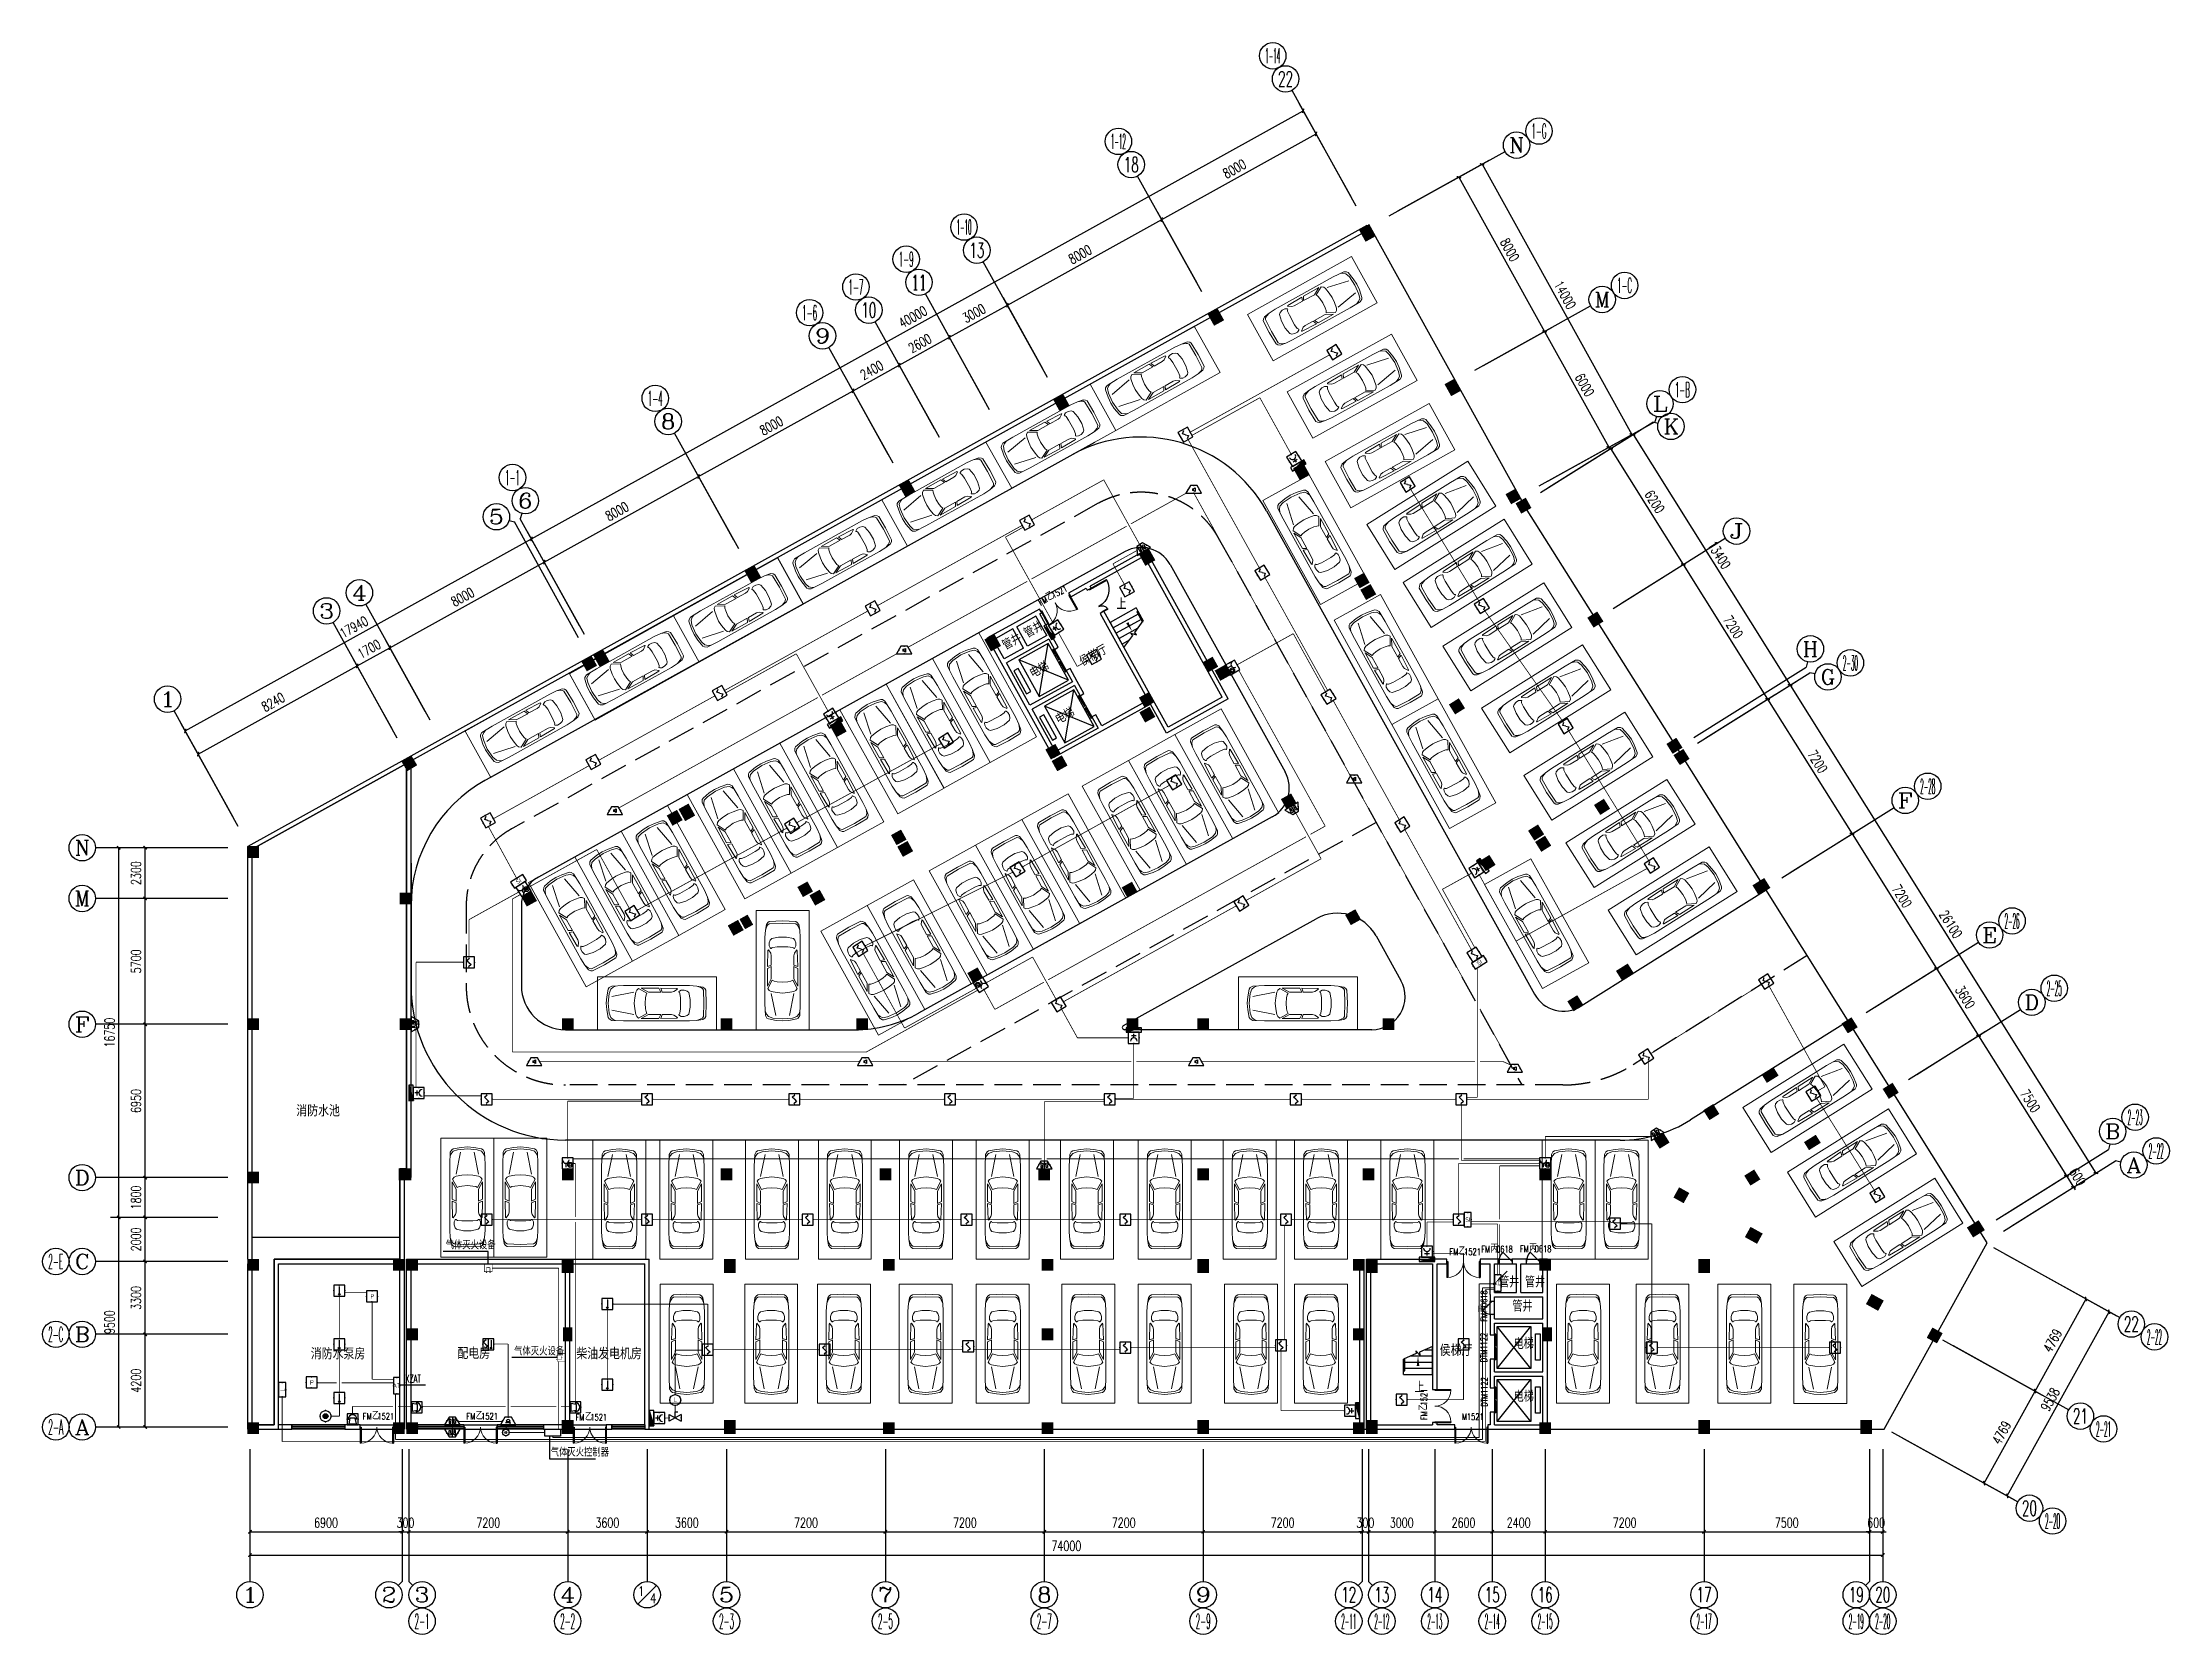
# Model space of a CAD drawing. Extents: x -6243262 to 3079315, y -2914302 to 172723.
# Drawn here: x -2395079 to -2298686, y -1016897 to -944761 of the extents above; entities that cross this region are included whole.
import ezdxf
from ezdxf.enums import TextEntityAlignment as Align

# ---------------------------------------------------------------- set-up
doc = ezdxf.new("R2010")
doc.units = 0
doc.header["$LTSCALE"] = 1000
doc.linetypes.add('DASH', pattern=[0.35, 0.25, -0.1])
doc.linetypes.add('DOTE', pattern=[2.42, 2, -0.2, 0.02, -0.2])
for name, color, linetype in [('0-柱2', 6, 'Continuous'), ('0-柱网', 2, 'Continuous'), ('0-道路', 4, 'Continuous'), ('A-DOOR', 141, 'Continuous'), ('A-DOOR-IDEN', 7, 'Continuous'), ('A-ELEV-LIN-0.3', 30, 'Continuous'), ('A-FLOR-EVTR', 2, 'Continuous'), ('AXIS', 3, 'Continuous'), ('AXIS_TEXT', 7, 'Continuous'), ('C-Z-HATCH', 253, 'Continuous'), ('DIM-箱柜', 3, 'Continuous'), ('DIM_SYMB', 3, 'Continuous'), ('DOOR_FIRE', 4, 'Continuous'), ('DOOR_FIRE_TEXT', 7, 'Continuous'), ('EQUIP-安防', 3, 'Continuous'), ('EQUIP-消防', 3, 'Continuous'), ('EQUIP-箱柜', 3, 'Continuous'), ('EQUIP_消火栓', 7, 'Continuous'), ('lh', 114, 'Continuous'), ('LWIRE', 4, 'Continuous'), ('PUB_DIM', 3, 'Continuous'), ('PUB_TEXT', 7, 'Continuous'), ('STAIR', 2, 'Continuous'), ('TEL_LEAD', 3, 'Continuous'), ('WALL', 9, 'Continuous'), ('WINDOW', 4, 'Continuous'), ('WINDOW_TEXT', 7, 'Continuous'), ('WIRE-消防', 5, 'DOTE'), ('WIRE-消防广播', 4, 'TG_BC'), ('WIRE-消防控制', 4, 'TG_C'), ('WIRE-消防电话', 4, 'TG_F')]:
    doc.layers.add(name, color=color, linetype=linetype)
doc.layers.add('车位', color=252, linetype='Continuous', lineweight=5)
doc.styles.add('-宋体', font='', dxfattribs={"width": 0.8})
doc.styles.add('_TCH_AXIS', font='COMPLEX', dxfattribs={"bigfont": 'GBCBIG'})
doc.styles.add('_TCH_DIM', font='SIMPLEX', dxfattribs={"bigfont": 'GBCBIG'})
doc.styles.add('_TCH_DIM_T3', font='SIMPLEX', dxfattribs={"width": 0.705882, "bigfont": 'GBCBIG'})
doc.styles.add('_TCH_WINDOW', font='SIMPLEX', dxfattribs={"height": 3.5, "bigfont": 'GBCBIG'})
doc.styles.add('_TEL_ATTDEF', font='gbenor', dxfattribs={"bigfont": 'gbcbig'})
doc.styles.add('_TEL_DIM', font='SIMPLEX', dxfattribs={"width": 0.8, "height": 3.5, "bigfont": 'HZTXT'})
doc.styles.add('COMPLEX', font='COMPLEX')
doc.styles.get("Standard").update_dxf_attribs({"font": 'gbenor.shx', "bigfont": 'gbcbig.shx'})
doc.styles.add('TG_LINETYPE', font='SIMPLEX', dxfattribs={"width": 0.8, "height": 3.5, "bigfont": 'HZTXT'})
doc.styles.get('-宋体').set_extended_font_data('SimSun')
doc.linetypes.add('TG_BC', pattern='A,2,-0.85,["BC",TG_LINETYPE,S=0.1,R=0,X=-0.65,Y=-0.15],0', length=2.85)
doc.linetypes.add('TG_C', pattern='A,2,-0.4,["C",TG_LINETYPE,S=0.1,R=0,X=-0.27,Y=-0.15],0', length=2.4)
doc.linetypes.add('TG_F', pattern='A,2,-0.4,["F",TG_LINETYPE,S=0.1,R=0,X=-0.28,Y=-0.15],0', length=2.4)
doc.dimstyles.new('_TCH_ARCH&&150', dxfattribs={"dimtxt": 446.25, "dimasz": 150, "dimexe": 375, "dimexo": 450, "dimgap": 189.375, "dimtad": 1, "dimdec": 0, "dimzin": 0, "dimdsep": 46, "dimtxsty": '_TCH_DIM_T3', "dimblk": 'ARCHTICK', "dimcen": 0.09, "dimclrt": 7, "dimazin": 2, "dimtfac": 1, "dimtdec": 0, "dimtix": 1, "dimtmove": 2, "dimatfit": 3, "dimfxl": 0, "dimtolj": 1, "dimtzin": 0, "dimarcsym": 0})

msp = doc.modelspace()

# ---------------------------------------------------------------- texts
at = {"layer": 'DIM-箱柜', "color": 7, "style": '_TEL_DIM', "width": 0.64}
msp.add_text('XZAT', height=350, dxfattribs=at).set_placement((-2378643.5, -1005486.8))
at = {"layer": 'TEL_LEAD', "color": 7, "style": '_TEL_DIM', "width": 0.8}
for s, p in [('气体灭火设备', (-2376813.2, -999439.4)), ('气体灭火设备', (-2373705.9, -1004248.2)), ('气体灭火控制器', (-2372048.9, -1008830.3))]:
    msp.add_text(s, height=350, dxfattribs=at).set_placement(p)

# ---------------------------------------------------------------- blocks, each defined once
blk = doc.blocks.new('chewei')
at = {"layer": '车位', "color": 0}
for p, q in [((49023, 154737), (49090, 154915)), ((49090, 154915), (49134, 154982)), ((49134, 154982), (49201, 155026)), ((49201, 155026), (49801, 155049)), ((49201, 154160), (49245, 154293)), ((49245, 154293), (49312, 154360)), ((49312, 154360), (49623, 154426)), ((49623, 154426), (49978, 154426)), ((50401, 155026), (49801, 155049)), ((50290, 154360), (49978, 154426)), ((50356, 154293), (50290, 154360)), ((50401, 154160), (50356, 154293)), ((50467, 154982), (50401, 155026)), ((50512, 154915), (50467, 154982)), ((50578, 154737), (50512, 154915)), ((49134, 153826), (49112, 153093)), ((49156, 153849), (49134, 153826)), ((49267, 153693), (49156, 153849)), ((49201, 154026), (49201, 154160)), ((49245, 153938), (49201, 154026)), ((49267, 153915), (49245, 153938)), ((49290, 153915), (49267, 153915)), ((49290, 153582), (49267, 153693)), ((49312, 153938), (49290, 153915)), ((49290, 153160), (49290, 153582)), ((49356, 153960), (49312, 153938)), ((49556, 153982), (49356, 153960)), ((50045, 153982), (49556, 153982)), ((50045, 153982), (50245, 153960)), ((50245, 153960), (50290, 153938)), ((50290, 153938), (50312, 153915)), ((50312, 153915), (50334, 153915)), ((50312, 153582), (50334, 153693)), ((50312, 153160), (50312, 153582)), ((50334, 153915), (50356, 153938)), ((50334, 153693), (50445, 153849)), ((50356, 153938), (50401, 154026)), ((50401, 154026), (50401, 154160)), ((50445, 153849), (50467, 153826)), ((50467, 153826), (50490, 153093)), ((49112, 153093), (49290, 153160)), ((49290, 153093), (49112, 153004)), ((49112, 153004), (49112, 152204)), ((49112, 152204), (49290, 152538)), ((49134, 152093), (49334, 152471)), ((49290, 152538), (49290, 153093)), ((49334, 152471), (49423, 152427)), ((49423, 152427), (49556, 152404)), ((49556, 152404), (49801, 152382)), ((50045, 152404), (49801, 152382)), ((50178, 152427), (50045, 152404)), ((50267, 152471), (50178, 152427)), ((50467, 152093), (50267, 152471)), ((50490, 153093), (50312, 153160)), ((50312, 153093), (50490, 153004)), ((50312, 152538), (50312, 153093)), ((50490, 152204), (50312, 152538)), ((50490, 153004), (50490, 152204)), ((49201, 152004), (49134, 152093)), ((49290, 151960), (49201, 152004)), ((49556, 151916), (49290, 151960)), ((49490, 150871), (49290, 151871)), ((49801, 151893), (49556, 151916)), ((49801, 151893), (50045, 151916)), ((50045, 151916), (50312, 151960)), ((50112, 150871), (50312, 151871)), ((50312, 151960), (50401, 152004)), ((50401, 152004), (50467, 152093)), ((49067, 150938), (49023, 151049)), ((49156, 150827), (49067, 150938)), ((49356, 150760), (49156, 150827)), ((49801, 150716), (49356, 150760)), ((49801, 150716), (50245, 150760)), ((50245, 150760), (50445, 150827)), ((50445, 150827), (50534, 150938)), ((50534, 150938), (50578, 151049))]:
    blk.add_line(p, q, dxfattribs=at)
for points in [[(48601, 150227), (51001, 150227), (51001, 155627), (48601, 155627)], [(50578, 154737), (50601, 154404), (50601, 151404), (50578, 150871), (50512, 150760), (50445, 150716), (50090, 150649), (49801, 150627), (49512, 150649), (49156, 150716), (49090, 150760), (49023, 150871), (49001, 151404), (49001, 154404), (49023, 154737), (49067, 155004), (49134, 155093), (49201, 155137), (49801, 155160), (50401, 155137), (50467, 155093), (50534, 155004)]]:
    blk.add_lwpolyline(points, close=True, dxfattribs=at)
blk = doc.blocks.new('0-柱2')
at = {"layer": '0-柱2'}
h = blk.add_hatch(color=0, dxfattribs=at)
h.dxf.hatch_style = 1
h.paths.add_polyline_path([(57478, 42147), (57916, 42390), (58158, 41952), (57721, 41710)])
h = blk.add_hatch(color=0, dxfattribs=at)
h.dxf.hatch_style = 1
h.paths.add_polyline_path([(50444, 38233), (50881, 38476), (51124, 38039), (50687, 37796)])
h = blk.add_hatch(color=0, dxfattribs=at)
h.dxf.hatch_style = 1
h.paths.add_polyline_path([(60732, 36967), (60998, 36543), (61421, 36808), (61155, 37233)])
h = blk.add_hatch(color=0, dxfattribs=at)
h.dxf.hatch_style = 1
h.paths.add_polyline_path([(15131, 34999), (15568, 35241), (15811, 34804), (15373, 34562)])
h = blk.add_hatch(color=0, dxfattribs=at)
h.dxf.hatch_style = 1
h.paths.add_polyline_path([(43842, 34571), (44279, 34814), (44521, 34377), (44084, 34134)])
h = blk.add_hatch(color=0, dxfattribs=at)
h.dxf.hatch_style = 1
h.paths.add_polyline_path([(40431, 32680), (40868, 32922), (41111, 32485), (40674, 32242)])
h = blk.add_hatch(color=0, dxfattribs=at)
h.dxf.hatch_style = 1
h.paths.add_polyline_path([(54458, 33035), (54723, 32611), (55147, 32876), (54881, 33300)])
h = blk.add_hatch(color=0, dxfattribs=at)
h.dxf.hatch_style = 1
h.paths.add_polyline_path([(64316, 31248), (64582, 30824), (65005, 31089), (64740, 31513)])
h = blk.add_hatch(color=0, dxfattribs=at)
h.dxf.hatch_style = 1
h.paths.add_polyline_path([(6975, 30467), (7405, 30722), (7660, 30292), (7231, 30037)])
h = blk.add_hatch(color=0, dxfattribs=at)
h.dxf.hatch_style = 1
h.paths.add_polyline_path([(36452, 30473), (36889, 30715), (37132, 30278), (36695, 30035)])
h = blk.add_hatch(color=0, dxfattribs=at)
h.dxf.hatch_style = 1
h.paths.add_polyline_path([(46844, 28746), (47281, 28989), (47524, 28552), (47086, 28309)])
h = blk.add_hatch(color=0, dxfattribs=at)
h.dxf.hatch_style = 1
h.paths.add_polyline_path([(19011, 28003), (19448, 28245), (19691, 27808), (19254, 27566)])
h = blk.add_hatch(color=0, dxfattribs=at)
h.dxf.hatch_style = 1
h.paths.add_polyline_path([(58047, 27318), (58313, 26894), (58736, 27159), (58470, 27583)])
h = blk.add_hatch(color=0, dxfattribs=at)
h.dxf.hatch_style = 1
h.paths.add_polyline_path([(0, 26606), (500, 26606), (500, 26106), (0, 26106)])
h = blk.add_hatch(color=0, dxfattribs=at)
h.dxf.hatch_style = 1
h.paths.add_polyline_path([(29456, 26592), (29894, 26835), (30136, 26398), (29699, 26155)])
h = blk.add_hatch(color=0, dxfattribs=at)
h.dxf.hatch_style = 1
h.paths.add_polyline_path([(55843, 25937), (56109, 25512), (56532, 25778), (56266, 26202)])
h = blk.add_hatch(color=0, dxfattribs=at)
h.dxf.hatch_style = 1
h.paths.add_polyline_path([(6900, 24500), (7400, 24500), (7400, 24000), (6900, 24000)])
h = blk.add_hatch(color=0, dxfattribs=at)
h.dxf.hatch_style = 1
h.paths.add_polyline_path([(12409, 24341), (12846, 24583), (13088, 24146), (12651, 23904)])
h = blk.add_hatch(color=0, dxfattribs=at)
h.dxf.hatch_style = 1
h.paths.add_polyline_path([(25477, 24385), (25915, 24628), (26157, 24191), (25720, 23948)])
h = blk.add_hatch(color=0, dxfattribs=at)
h.dxf.hatch_style = 1
h.paths.add_polyline_path([(39629, 24745), (40067, 24987), (40309, 24550), (39872, 24307)])
h = blk.add_hatch(color=0, dxfattribs=at)
h.dxf.hatch_style = 1
h.paths.add_polyline_path([(21776, 23018), (22213, 23261), (22456, 22824), (22018, 22581)])
h = blk.add_hatch(color=0, dxfattribs=at)
h.dxf.hatch_style = 1
h.paths.add_polyline_path([(49754, 23499), (50191, 23742), (50434, 23305), (49997, 23062)])
h = blk.add_hatch(color=0, dxfattribs=at)
h.dxf.hatch_style = 1
h.paths.add_polyline_path([(32633, 20864), (33071, 21107), (33313, 20670), (32876, 20427)])
h = blk.add_hatch(color=0, dxfattribs=at)
h.dxf.hatch_style = 1
h.paths.add_polyline_path([(59826, 19582), (60092, 19158), (60515, 19423), (60249, 19847)])
h = blk.add_hatch(color=0, dxfattribs=at)
h.dxf.hatch_style = 1
h.paths.add_polyline_path([(0, 18800), (500, 18800), (500, 18300), (0, 18300)])
h = blk.add_hatch(color=0, dxfattribs=at)
h.dxf.hatch_style = 1
h.paths.add_polyline_path([(6900, 18800), (7400, 18800), (7400, 18300), (6900, 18300)])
h = blk.add_hatch(color=0, dxfattribs=at)
h.dxf.hatch_style = 1
h.paths.add_polyline_path([(14250, 18800), (14750, 18800), (14750, 18300), (14250, 18300)])
h = blk.add_hatch(color=0, dxfattribs=at)
h.dxf.hatch_style = 1
h.paths.add_polyline_path([(21450, 18800), (21950, 18800), (21950, 18300), (21450, 18300)])
h = blk.add_hatch(color=0, dxfattribs=at)
h.dxf.hatch_style = 1
h.paths.add_polyline_path([(27600, 18800), (28100, 18800), (28100, 18300), (27600, 18300)])
h = blk.add_hatch(color=0, dxfattribs=at)
h.dxf.hatch_style = 1
h.paths.add_polyline_path([(39850, 18800), (40350, 18800), (40350, 18300), (39850, 18300)])
h = blk.add_hatch(color=0, dxfattribs=at)
h.dxf.hatch_style = 1
h.paths.add_polyline_path([(43050, 18800), (43550, 18800), (43550, 18300), (43050, 18300)])
h = blk.add_hatch(color=0, dxfattribs=at)
h.dxf.hatch_style = 1
h.paths.add_polyline_path([(51450, 18800), (51950, 18800), (51950, 18300), (51450, 18300)])
h = blk.add_hatch(color=0, dxfattribs=at)
h.dxf.hatch_style = 1
h.paths.add_polyline_path([(63729, 13354), (63995, 12930), (64418, 13195), (64152, 13619)])
h = blk.add_hatch(color=0, dxfattribs=at)
h.dxf.hatch_style = 1
h.paths.add_polyline_path([(0, 11850), (500, 11850), (500, 11350), (0, 11350)])
h = blk.add_hatch(color=0, dxfattribs=at)
h.dxf.hatch_style = 1
h.paths.add_polyline_path([(6850, 12000), (7400, 12000), (7400, 11500), (6850, 11500)])
h = blk.add_hatch(color=0, dxfattribs=at)
h.dxf.hatch_style = 1
h.paths.add_polyline_path([(14250, 12000), (14750, 12000), (14750, 11500), (14250, 11500)])
h = blk.add_hatch(color=0, dxfattribs=at)
h.dxf.hatch_style = 1
h.paths.add_polyline_path([(21450, 12000), (21950, 12000), (21950, 11500), (21450, 11500)])
h = blk.add_hatch(color=0, dxfattribs=at)
h.dxf.hatch_style = 1
h.paths.add_polyline_path([(28650, 12000), (29150, 12000), (29150, 11500), (28650, 11500)])
h = blk.add_hatch(color=0, dxfattribs=at)
h.dxf.hatch_style = 1
h.paths.add_polyline_path([(35850, 12000), (36350, 12000), (36350, 11500), (35850, 11500)])
h = blk.add_hatch(color=0, dxfattribs=at)
h.dxf.hatch_style = 1
h.paths.add_polyline_path([(43050, 12000), (43550, 12000), (43550, 11500), (43050, 11500)])
h = blk.add_hatch(color=0, dxfattribs=at)
h.dxf.hatch_style = 1
h.paths.add_polyline_path([(50550, 12000), (51050, 12000), (51050, 11500), (50550, 11500)])
h = blk.add_hatch(color=0, dxfattribs=at)
h.dxf.hatch_style = 1
h.paths.add_polyline_path([(58550, 12000), (59050, 12000), (59050, 11500), (58550, 11500)])
h = blk.add_hatch(color=0, dxfattribs=at)
h.dxf.hatch_style = 1
h.paths.add_polyline_path([(64634, 10704), (65071, 10462), (65313, 10899), (64876, 11141)])
h = blk.add_hatch(color=0, dxfattribs=at)
h.dxf.hatch_style = 1
h.paths.add_polyline_path([(0, 7900), (500, 7900), (500, 7400), (0, 7400)])
h = blk.add_hatch(color=0, dxfattribs=at)
h.dxf.hatch_style = 1
h.paths.add_polyline_path([(6600, 7900), (7100, 7900), (7100, 7400), (6600, 7400)])
h = blk.add_hatch(color=0, dxfattribs=at)
h.dxf.hatch_style = 1
h.paths.add_polyline_path([(0, 500), (500, 500), (500, 0), (0, 0)])
h = blk.add_hatch(color=0, dxfattribs=at)
h.dxf.hatch_style = 1
h.paths.add_polyline_path([(6600, 500), (7100, 500), (7100, 0), (6600, 0)])
at = {"layer": '0-柱2', "color": 0, "const_width": 30}
for points in [[(57478, 42147), (57916, 42390), (58158, 41952), (57721, 41710)], [(50444, 38233), (50881, 38476), (51124, 38039), (50687, 37796)], [(60732, 36967), (60998, 36543), (61421, 36808), (61155, 37233)], [(15131, 34999), (15568, 35241), (15811, 34804), (15373, 34562)], [(43842, 34571), (44279, 34814), (44521, 34377), (44084, 34134)], [(40431, 32680), (40868, 32922), (41111, 32485), (40674, 32242)], [(54458, 33035), (54723, 32611), (55147, 32876), (54881, 33300)], [(64316, 31248), (64582, 30824), (65005, 31089), (64740, 31513)], [(6975, 30467), (7405, 30722), (7660, 30292), (7231, 30037)], [(36452, 30473), (36889, 30715), (37132, 30278), (36695, 30035)], [(46844, 28746), (47281, 28989), (47524, 28552), (47086, 28309)], [(19011, 28003), (19448, 28245), (19691, 27808), (19254, 27566)], [(58047, 27318), (58313, 26894), (58736, 27159), (58470, 27583)], [(0, 26606), (500, 26606), (500, 26106), (0, 26106)], [(29456, 26592), (29894, 26835), (30136, 26398), (29699, 26155)], [(55843, 25937), (56109, 25512), (56532, 25778), (56266, 26202)], [(6900, 24500), (7400, 24500), (7400, 24000), (6900, 24000)], [(12409, 24341), (12846, 24583), (13088, 24146), (12651, 23904)], [(25477, 24385), (25915, 24628), (26157, 24191), (25720, 23948)], [(39629, 24745), (40067, 24987), (40309, 24550), (39872, 24307)], [(21776, 23018), (22213, 23261), (22456, 22824), (22018, 22581)], [(49754, 23499), (50191, 23742), (50434, 23305), (49997, 23062)], [(32633, 20864), (33071, 21107), (33313, 20670), (32876, 20427)], [(59826, 19582), (60092, 19158), (60515, 19423), (60249, 19847)], [(0, 18800), (500, 18800), (500, 18300), (0, 18300)], [(6900, 18800), (7400, 18800), (7400, 18300), (6900, 18300)], [(14250, 18800), (14750, 18800), (14750, 18300), (14250, 18300)], [(21450, 18800), (21950, 18800), (21950, 18300), (21450, 18300)], [(27600, 18800), (28100, 18800), (28100, 18300), (27600, 18300)], [(39850, 18800), (40350, 18800), (40350, 18300), (39850, 18300)], [(43050, 18800), (43550, 18800), (43550, 18300), (43050, 18300)], [(51450, 18800), (51950, 18800), (51950, 18300), (51450, 18300)], [(63729, 13354), (63995, 12930), (64418, 13195), (64152, 13619)], [(0, 11850), (500, 11850), (500, 11350), (0, 11350)], [(6850, 12000), (7400, 12000), (7400, 11500), (6850, 11500)], [(14250, 12000), (14750, 12000), (14750, 11500), (14250, 11500)], [(21450, 12000), (21950, 12000), (21950, 11500), (21450, 11500)], [(28650, 12000), (29150, 12000), (29150, 11500), (28650, 11500)], [(35850, 12000), (36350, 12000), (36350, 11500), (35850, 11500)], [(43050, 12000), (43550, 12000), (43550, 11500), (43050, 11500)], [(50550, 12000), (51050, 12000), (51050, 11500), (50550, 11500)], [(58550, 12000), (59050, 12000), (59050, 11500), (58550, 11500)], [(64634, 10704), (65071, 10462), (65313, 10899), (64876, 11141)], [(0, 7900), (500, 7900), (500, 7400), (0, 7400)], [(6600, 7900), (7100, 7900), (7100, 7400), (6600, 7400)], [(0, 500), (500, 500), (500, 0), (0, 0)], [(6600, 500), (7100, 500), (7100, 0), (6600, 0)]]:
    blk.add_lwpolyline(points, close=True, dxfattribs=at)
blk = doc.blocks.new('1#柱网')
at = {"layer": '0-柱网'}
for points in [[(494005, 93967), (494005, 93367), (494505, 93367), (494505, 93967)], [(501855, 93967), (501855, 93367), (502355, 93367), (502355, 93967)], [(509855, 93967), (509855, 93367), (510355, 93367), (510355, 93967)], [(517855, 93967), (517855, 93367), (518355, 93367), (518355, 93967)], [(525855, 93967), (525855, 93367), (526355, 93367), (526355, 93967)], [(533705, 93967), (533705, 93367), (534205, 93367), (534205, 93967)], [(494005, 85967), (494005, 85367), (494505, 85367), (494505, 85967)], [(501855, 85967), (501855, 85367), (502355, 85367), (502355, 85967)], [(509855, 85967), (509855, 85367), (510355, 85367), (510355, 85967)], [(517855, 85967), (517855, 85367), (518355, 85367), (518355, 85967)], [(525855, 85967), (525855, 85367), (526355, 85367), (526355, 85967)], [(533705, 85967), (533705, 85367), (534205, 85367), (534205, 85967)], [(494005, 80267), (494005, 79767), (494405, 79767), (494405, 80267)], [(497005, 80267), (497005, 79767), (497505, 79767), (497505, 80267)], [(501855, 80267), (501855, 79767), (502355, 79767), (502355, 80267)], [(509855, 80267), (509855, 79767), (510355, 79767), (510355, 80267)], [(514705, 80267), (514705, 79767), (515205, 79767), (515205, 80267)], [(518005, 80267), (518005, 79767), (518505, 79767), (518505, 80267)], [(525855, 80267), (525855, 79767), (526355, 79767), (526355, 80267)], [(533705, 80267), (533705, 79767), (534205, 79767), (534205, 80267)]]:
    blk.add_hatch(color=0, dxfattribs=at).paths.add_polyline_path(points)
at = {"layer": '0-柱网', "color": 0, "const_width": 20}
for points in [[(494005, 93967), (494005, 93367), (494505, 93367), (494505, 93967), (494005, 93967)], [(501855, 93967), (501855, 93367), (502355, 93367), (502355, 93967), (501855, 93967)], [(509855, 93967), (509855, 93367), (510355, 93367), (510355, 93967), (509855, 93967)], [(517855, 93967), (517855, 93367), (518355, 93367), (518355, 93967), (517855, 93967)], [(525855, 93967), (525855, 93367), (526355, 93367), (526355, 93967), (525855, 93967)], [(533705, 93967), (533705, 93367), (534205, 93367), (534205, 93967), (533705, 93967)], [(494005, 85967), (494005, 85367), (494505, 85367), (494505, 85967), (494005, 85967)], [(501855, 85967), (501855, 85367), (502355, 85367), (502355, 85967), (501855, 85967)], [(509855, 85967), (509855, 85367), (510355, 85367), (510355, 85967), (509855, 85967)], [(517855, 85967), (517855, 85367), (518355, 85367), (518355, 85967), (517855, 85967)], [(525855, 85967), (525855, 85367), (526355, 85367), (526355, 85967), (525855, 85967)], [(533705, 85967), (533705, 85367), (534205, 85367), (534205, 85967), (533705, 85967)], [(494005, 80267), (494005, 79767), (494405, 79767), (494405, 80267), (494005, 80267)], [(497005, 80267), (497005, 79767), (497505, 79767), (497505, 80267), (497005, 80267)], [(501855, 80267), (501855, 79767), (502355, 79767), (502355, 80267), (501855, 80267)], [(509855, 80267), (509855, 79767), (510355, 79767), (510355, 80267), (509855, 80267)], [(514705, 80267), (514705, 79767), (515205, 79767), (515205, 80267), (514705, 80267)], [(518005, 80267), (518005, 79767), (518505, 79767), (518505, 80267), (518005, 80267)], [(525855, 80267), (525855, 79767), (526355, 79767), (526355, 80267), (525855, 80267)], [(533705, 80267), (533705, 79767), (534205, 79767), (534205, 80267), (533705, 80267)]]:
    blk.add_lwpolyline(points, dxfattribs=at)
blk = doc.blocks.new('宿舍楼柱网1')
at = {"layer": '0-柱网'}
h = blk.add_hatch(color=0, dxfattribs=at)
h.dxf.hatch_style = 1
h.paths.add_polyline_path([(645860, 167538), (646284, 167803), (646019, 168227), (645595, 167962)])
h = blk.add_hatch(color=0, dxfattribs=at)
h.dxf.hatch_style = 1
h.paths.add_polyline_path([(642259, 165280), (642683, 165545), (642418, 165969), (641994, 165704)])
h = blk.add_hatch(color=0, dxfattribs=at)
h.dxf.hatch_style = 1
h.paths.add_polyline_path([(639588, 163611), (640012, 163876), (639747, 164300), (639323, 164035)])
h = blk.add_hatch(color=0, dxfattribs=at)
h.dxf.hatch_style = 1
h.paths.add_polyline_path([(649438, 161642), (649946, 161960), (649682, 162384), (649173, 162066)])
h = blk.add_hatch(color=0, dxfattribs=at)
h.dxf.hatch_style = 1
h.paths.add_polyline_path([(643252, 157765), (643761, 158083), (643496, 158507), (642987, 158189)])
h = blk.add_hatch(color=0, dxfattribs=at)
h.dxf.hatch_style = 1
h.paths.add_polyline_path([(653479, 155382), (653903, 155647), (653638, 156071), (653214, 155806)])
h = blk.add_hatch(color=0, dxfattribs=at)
h.dxf.hatch_style = 1
h.paths.add_polyline_path([(649809, 153141), (650318, 153459), (650106, 153798), (649597, 153480)])
h = blk.add_hatch(color=0, dxfattribs=at)
h.dxf.hatch_style = 1
h.paths.add_polyline_path([(655338, 152417), (655762, 152682), (655497, 153106), (655073, 152841)])
h = blk.add_hatch(color=0, dxfattribs=at)
h.dxf.hatch_style = 1
h.paths.add_polyline_path([(647208, 151453), (647632, 151718), (647367, 152142), (646943, 151877)])
h = blk.add_hatch(color=0, dxfattribs=at)
h.dxf.hatch_style = 1
h.paths.add_polyline_path([(651721, 150092), (652229, 150410), (652017, 150749), (651509, 150431)])
h = blk.add_hatch(color=0, dxfattribs=at)
h.dxf.hatch_style = 1
h.paths.add_polyline_path([(649067, 148487), (649491, 148752), (649226, 149176), (648802, 148911)])
h = blk.add_hatch(color=0, dxfattribs=at)
h.dxf.hatch_style = 1
h.paths.add_polyline_path([(648829, 146138), (649071, 146576), (649596, 146285), (649354, 145848)])
h = blk.add_hatch(color=0, dxfattribs=at)
h.dxf.hatch_style = 1
h.paths.add_polyline_path([(659156, 146135), (659665, 146453), (659400, 146877), (658891, 146560)])
h = blk.add_hatch(color=0, dxfattribs=at)
h.dxf.hatch_style = 1
h.paths.add_polyline_path([(631658, 145126), (632158, 145126), (632158, 144526), (631658, 144526)])
h = blk.add_hatch(color=0, dxfattribs=at)
h.dxf.hatch_style = 1
h.paths.add_polyline_path([(639508, 145126), (640008, 145126), (640008, 144626), (639508, 144626)])
h = blk.add_hatch(color=0, dxfattribs=at)
h.dxf.hatch_style = 1
h.paths.add_polyline_path([(646708, 145126), (647208, 145126), (647208, 144526), (646708, 144526)])
h = blk.add_hatch(color=0, dxfattribs=at)
h.dxf.hatch_style = 1
h.paths.add_polyline_path([(654841, 142811), (655083, 143249), (654558, 143539), (654316, 143102)])
h = blk.add_hatch(color=0, dxfattribs=at)
h.dxf.hatch_style = 1
h.paths.add_polyline_path([(639658, 142026), (640058, 142026), (640058, 141426), (639658, 141426)])
h = blk.add_hatch(color=0, dxfattribs=at)
h.dxf.hatch_style = 1
h.paths.add_polyline_path([(657509, 141335), (657751, 141772), (657313, 142015), (657071, 141577)])
h = blk.add_hatch(color=0, dxfattribs=at)
h.dxf.hatch_style = 1
h.paths.add_polyline_path([(631658, 137826), (632158, 137826), (632158, 137226), (631658, 137226)])
h = blk.add_hatch(color=0, dxfattribs=at)
h.dxf.hatch_style = 1
h.paths.add_polyline_path([(639508, 137726), (640008, 137726), (640008, 137226), (639508, 137226)])
h = blk.add_hatch(color=0, dxfattribs=at)
h.dxf.hatch_style = 1
h.paths.add_polyline_path([(646708, 137826), (647208, 137826), (647208, 137226), (646708, 137226)])
h = blk.add_hatch(color=0, dxfattribs=at)
h.dxf.hatch_style = 1
h.paths.add_polyline_path([(654058, 137826), (654558, 137826), (654558, 137226), (654058, 137226)])
at = {"layer": 'C-Z-HATCH'}
h = blk.add_hatch(color=0, dxfattribs=at)
h.dxf.hatch_style = 1
edge = h.paths.add_edge_path()
edge.add_line((642259, 165280), (642680, 165549))
edge.add_line((642680, 165549), (642415, 165973))
edge.add_line((642415, 165973), (641991, 165708))
edge.add_line((641991, 165708), (642262, 165283))
at = {"layer": '0-柱网', "color": 0, "const_width": 30}
for points in [[(645860, 167538), (646281, 167806), (646016, 168231), (645592, 167966), (645863, 167540)], [(642259, 165280), (642680, 165549), (642415, 165973), (641991, 165708), (642262, 165283)], [(639588, 163611), (640012, 163876), (639747, 164300), (639323, 164035), (639588, 163611)], [(649440, 161638), (649946, 161960), (649682, 162384), (649173, 162066), (649438, 161642)], [(643252, 157765), (643761, 158083), (643496, 158507), (642987, 158189), (643252, 157765)], [(653483, 155385), (653903, 155647), (653638, 156071), (653214, 155806), (653479, 155382)], [(649809, 153141), (650318, 153459), (650106, 153798), (649597, 153480), (649809, 153141)], [(655338, 152417), (655762, 152682), (655497, 153106), (655073, 152841), (655338, 152417)], [(647208, 151453), (647632, 151718), (647367, 152142), (646943, 151877), (647208, 151453)], [(651721, 150092), (652229, 150410), (652017, 150749), (651509, 150431), (651721, 150092)], [(649067, 148487), (649491, 148752), (649226, 149176), (648802, 148911), (649067, 148487)], [(648829, 146138), (649071, 146576), (649596, 146285), (649354, 145848), (648829, 146138)], [(659156, 146135), (659665, 146453), (659400, 146877), (658891, 146560), (659156, 146135)], [(654841, 142811), (655083, 143249), (654558, 143539), (654316, 143102), (654841, 142811)], [(657509, 141335), (657751, 141772), (657313, 142015), (657071, 141577), (657509, 141335)]]:
    blk.add_lwpolyline(points, dxfattribs=at)
for points in [[(631658, 145126), (632158, 145126), (632158, 144526), (631658, 144526)], [(639508, 145126), (640008, 145126), (640008, 144626), (639508, 144626)], [(646708, 145126), (647208, 145126), (647208, 144526), (646708, 144526)], [(639658, 142026), (640058, 142026), (640058, 141426), (639658, 141426)], [(631658, 137826), (632158, 137826), (632158, 137226), (631658, 137226)], [(639508, 137726), (640008, 137726), (640008, 137226), (639508, 137226)], [(646708, 137826), (647208, 137826), (647208, 137226), (646708, 137226)], [(654058, 137826), (654558, 137826), (654558, 137226), (654058, 137226)]]:
    blk.add_lwpolyline(points, close=True, dxfattribs=at)
blk = doc.blocks.new('柱网22222')
at = {"layer": '0-柱网'}
h = blk.add_hatch(color=0, dxfattribs=at)
h.dxf.hatch_style = 1
h.paths.add_polyline_path([(97500, 330556), (98000, 330556), (98000, 330056), (97500, 330056)])
h = blk.add_hatch(color=0, dxfattribs=at)
h.dxf.hatch_style = 1
h.paths.add_polyline_path([(104550, 330556), (105050, 330556), (105050, 329956), (104550, 329956)])
h = blk.add_hatch(color=0, dxfattribs=at)
h.dxf.hatch_style = 1
h.paths.add_polyline_path([(111900, 330556), (112400, 330556), (112400, 329956), (111900, 329956)])
h = blk.add_hatch(color=0, dxfattribs=at)
h.dxf.hatch_style = 1
h.paths.add_polyline_path([(119100, 330556), (119600, 330556), (119600, 330056), (119100, 330056)])
h = blk.add_hatch(color=0, dxfattribs=at)
h.dxf.hatch_style = 1
h.paths.add_polyline_path([(126300, 330556), (126800, 330556), (126800, 330056), (126300, 330056)])
h = blk.add_hatch(color=0, dxfattribs=at)
h.dxf.hatch_style = 1
h.paths.add_polyline_path([(133350, 330556), (133850, 330556), (133850, 329956), (133350, 329956)])
h = blk.add_hatch(color=0, dxfattribs=at)
h.dxf.hatch_style = 1
h.paths.add_polyline_path([(140400, 330556), (140900, 330556), (140900, 330056), (140400, 330056)])
h = blk.add_hatch(color=0, dxfattribs=at)
h.dxf.hatch_style = 1
h.paths.add_polyline_path([(97500, 327406), (98000, 327406), (98000, 326906), (97500, 326906)])
h = blk.add_hatch(color=0, dxfattribs=at)
h.dxf.hatch_style = 1
h.paths.add_polyline_path([(104600, 327456), (105000, 327456), (105000, 326856), (104600, 326856)])
h = blk.add_hatch(color=0, dxfattribs=at)
h.dxf.hatch_style = 1
h.paths.add_polyline_path([(126300, 327406), (126800, 327406), (126800, 326906), (126300, 326906)])
h = blk.add_hatch(color=0, dxfattribs=at)
h.dxf.hatch_style = 1
h.paths.add_polyline_path([(140400, 327406), (140900, 327406), (140900, 326906), (140400, 326906)])
h = blk.add_hatch(color=0, dxfattribs=at)
h.dxf.hatch_style = 1
h.paths.add_polyline_path([(97500, 323156), (98000, 323156), (98000, 322656), (97500, 322656)])
h = blk.add_hatch(color=0, dxfattribs=at)
h.dxf.hatch_style = 1
h.paths.add_polyline_path([(104550, 323256), (105050, 323256), (105050, 322656), (104550, 322656)])
h = blk.add_hatch(color=0, dxfattribs=at)
h.dxf.hatch_style = 1
h.paths.add_polyline_path([(111900, 323256), (112400, 323256), (112400, 322656), (111900, 322656)])
h = blk.add_hatch(color=0, dxfattribs=at)
h.dxf.hatch_style = 1
h.paths.add_polyline_path([(119100, 323156), (119600, 323156), (119600, 322656), (119100, 322656)])
h = blk.add_hatch(color=0, dxfattribs=at)
h.dxf.hatch_style = 1
h.paths.add_polyline_path([(126300, 323156), (126800, 323156), (126800, 322656), (126300, 322656)])
h = blk.add_hatch(color=0, dxfattribs=at)
h.dxf.hatch_style = 1
h.paths.add_polyline_path([(133350, 323256), (133850, 323256), (133850, 322656), (133350, 322656)])
h = blk.add_hatch(color=0, dxfattribs=at)
h.dxf.hatch_style = 1
h.paths.add_polyline_path([(140400, 323156), (140900, 323156), (140900, 322656), (140400, 322656)])
at = {"layer": '0-柱网', "color": 0, "const_width": 30}
for points in [[(97500, 330556), (98000, 330556), (98000, 330056), (97500, 330056)], [(104550, 330556), (105050, 330556), (105050, 329956), (104550, 329956)], [(111900, 330556), (112400, 330556), (112400, 329956), (111900, 329956)], [(119100, 330556), (119600, 330556), (119600, 330056), (119100, 330056)], [(126300, 330556), (126800, 330556), (126800, 330056), (126300, 330056)], [(133350, 330556), (133850, 330556), (133850, 329956), (133350, 329956)], [(140400, 330556), (140900, 330556), (140900, 330056), (140400, 330056)], [(97500, 327406), (98000, 327406), (98000, 326906), (97500, 326906)], [(104600, 327456), (105000, 327456), (105000, 326856), (104600, 326856)], [(126300, 327406), (126800, 327406), (126800, 326906), (126300, 326906)], [(140400, 327406), (140900, 327406), (140900, 326906), (140400, 326906)], [(97500, 323156), (98000, 323156), (98000, 322656), (97500, 322656)], [(104550, 323256), (105050, 323256), (105050, 322656), (104550, 322656)], [(111900, 323256), (112400, 323256), (112400, 322656), (111900, 322656)], [(119100, 323156), (119600, 323156), (119600, 322656), (119100, 322656)], [(126300, 323156), (126800, 323156), (126800, 322656), (126300, 322656)], [(133350, 323256), (133850, 323256), (133850, 322656), (133350, 322656)], [(140400, 323156), (140900, 323156), (140900, 322656), (140400, 322656)]]:
    blk.add_lwpolyline(points, close=True, dxfattribs=at)
blk = doc.blocks.new('$DorLib2D$00000002')
at = {"color": 0}
for p, q in [((-0.5, 0), (-0.5, 0.4875)), ((-0.475, 0.4875), (-0.5, 0.4875)), ((-0.475, 0), (-0.475, 0.4875)), ((0.475, 0), (0.475, 0.4875)), ((0.475, 0.4875), (0.5, 0.4875)), ((0.5, 0), (0.5, 0.4875)), ((-0.5, 0), (-0.475, 0)), ((0.5, 0), (0.475, 0))]:
    blk.add_line(p, q, dxfattribs=at)
at = {"color": 0, "lineweight": 13}
for centre, start, end in [((-0.4875, 0), 0, 88.530716), ((0.4875, 0), 91.469284, 180)]:
    blk.add_arc(centre, 0.4875, start, end, dxfattribs=at)
blk = doc.blocks.new('$TCHSYS$WIN2D')
at = {"color": 0}
for p, q in [((-0.5, 0.5), (0.5, 0.5)), ((-0.5, 0.5), (-0.5, -0.5)), ((0.5, 0.5), (0.5, -0.5)), ((0.5, 0.167), (-0.5, 0.167)), ((0.5, -0.167), (-0.5, -0.167)), ((-0.5, -0.5), (0.5, -0.5))]:
    blk.add_line(p, q, dxfattribs=at)
blk = doc.blocks.new('$DORLIB2D$00000127')
at = {"color": 0}
for points in [[(-0.533, 0.795), (-0.533, 0.69)], [(-0.033, 0.795), (-0.533, 0.795)], [(-0.033, 0.69), (-0.533, 0.69)], [(0.5, 0.5), (-0.5, 0.5)], [(-0.033, 0.795), (-0.033, 0.69)], [(0.533, 0.795), (0.033, 0.795)], [(0.033, 0.795), (0.033, 0.69)], [(0.533, 0.69), (0.033, 0.69)], [(0.533, 0.795), (0.533, 0.69)]]:
    blk.add_lwpolyline(points, dxfattribs=at)
blk = doc.blocks.new('$DorLib2D$00000225')
at = {"color": 0}
for p, q in [((-0.5, 0), (-0.5, 0.252)), ((-0.475, 0.252), (-0.5, 0.252)), ((-0.475, 0), (-0.475, 0.252)), ((0.475, -0.001), (0.475, 0.752)), ((0.475, 0.752), (0.5, 0.752)), ((0.5, -0.001), (0.5, 0.752)), ((-0.475, 0), (-0.5, 0)), ((0.475, -0.001), (0.5, -0.001))]:
    blk.add_line(p, q, dxfattribs=at)
for centre, radius, start, end in [((-0.501, 0.003), 0.251, 359.78987, 84.09744), ((0.505, -0.002), 0.755, 92.24927, 179.72377)]:
    blk.add_arc(centre, radius, start, end, dxfattribs=at)
blk = doc.blocks.new('_ArchTick')
at = {"color": 0, "linetype": 'ByBlock', "const_width": 0.4}
blk.add_lwpolyline([(-0.5, -0.5), (0.5, 0.5)], dxfattribs=at)
blk = doc.blocks.new('*D423')
at = {"layer": 'AXIS', "color": 0, "lineweight": -2, "transparency": 16777216}
for p, q in [((1160029, -1149834), (1160029, -1154259)), ((1234029, -1149834), (1234029, -1154259)), ((1160029, -1153884), (1234029, -1153884))]:
    blk.add_line(p, q, dxfattribs=at)
at = {"layer": 'Defpoints', "color": 0, "transparency": 16777216}
for p in [(1160029, -1149384), (1234029, -1149384), (1234029, -1153884)]:
    blk.add_point(p, dxfattribs=at)
at = {"layer": 'AXIS', "color": 0, "lineweight": -2, "transparency": 16777216, "xscale": 150, "yscale": 150, "zscale": 150, "rotation": 180}
blk.add_blockref('_ArchTick', (1160029, -1153884), dxfattribs=at)
at = {"layer": 'AXIS', "color": 0, "lineweight": -2, "transparency": 16777216, "xscale": 150, "yscale": 150, "zscale": 150}
blk.add_blockref('_ArchTick', (1234029, -1153884), dxfattribs=at)
at = {"layer": 'AXIS', "color": 7, "transparency": 16777216, "insert": (1197029, -1153472), "char_height": 446.2, "attachment_point": 5, "style": '_TCH_DIM_T3'}
blk.add_mtext('\\A1;74000', dxfattribs=at)
blk = doc.blocks.new('*D424')
at = {"layer": 'AXIS', "color": 0, "lineweight": -2, "transparency": 16777216}
for p, q in [((1160029, -1149534), (1160029, -1153209)), ((1166929, -1149534), (1166929, -1153209)), ((1160029, -1152834), (1166929, -1152834))]:
    blk.add_line(p, q, dxfattribs=at)
at = {"layer": 'Defpoints', "color": 0, "transparency": 16777216}
for p in [(1160029, -1149084), (1166929, -1149084), (1166929, -1152834)]:
    blk.add_point(p, dxfattribs=at)
at = {"layer": 'AXIS', "color": 0, "lineweight": -2, "transparency": 16777216, "xscale": 150, "yscale": 150, "zscale": 150, "rotation": 180}
blk.add_blockref('_ArchTick', (1160029, -1152834), dxfattribs=at)
at = {"layer": 'AXIS', "color": 0, "lineweight": -2, "transparency": 16777216, "xscale": 150, "yscale": 150, "zscale": 150}
blk.add_blockref('_ArchTick', (1166929, -1152834), dxfattribs=at)
at = {"layer": 'AXIS', "color": 7, "transparency": 16777216, "insert": (1163479, -1152422), "char_height": 446.2, "attachment_point": 5, "style": '_TCH_DIM_T3'}
blk.add_mtext('\\A1;6900', dxfattribs=at)
blk = doc.blocks.new('*D425')
at = {"layer": 'AXIS', "color": 0, "lineweight": -2, "transparency": 16777216}
for p, q in [((1166929, -1149534), (1166929, -1153209)), ((1167229, -1149534), (1167229, -1153209)), ((1166929, -1152834), (1166779, -1152834)), ((1166929, -1152834), (1167229, -1152834)), ((1167229, -1152834), (1167379, -1152834))]:
    blk.add_line(p, q, dxfattribs=at)
at = {"layer": 'Defpoints', "color": 0, "transparency": 16777216}
for p in [(1166929, -1149084), (1167229, -1149084), (1167229, -1152834)]:
    blk.add_point(p, dxfattribs=at)
at = {"layer": 'AXIS', "color": 0, "lineweight": -2, "transparency": 16777216, "xscale": 150, "yscale": 150, "zscale": 150}
blk.add_blockref('_ArchTick', (1166929, -1152834), dxfattribs=at)
at = {"layer": 'AXIS', "color": 0, "lineweight": -2, "transparency": 16777216, "xscale": 150, "yscale": 150, "zscale": 150, "rotation": 180}
blk.add_blockref('_ArchTick', (1167229, -1152834), dxfattribs=at)
at = {"layer": 'AXIS', "color": 7, "transparency": 16777216, "insert": (1167079, -1152422), "char_height": 446.2, "attachment_point": 5, "style": '_TCH_DIM_T3'}
blk.add_mtext('\\A1;300', dxfattribs=at)
blk = doc.blocks.new('*D426')
at = {"layer": 'AXIS', "color": 0, "lineweight": -2, "transparency": 16777216}
for p, q in [((1167229, -1149534), (1167229, -1153209)), ((1174429, -1149534), (1174429, -1153209)), ((1167229, -1152834), (1174429, -1152834))]:
    blk.add_line(p, q, dxfattribs=at)
at = {"layer": 'Defpoints', "color": 0, "transparency": 16777216}
for p in [(1167229, -1149084), (1174429, -1149084), (1174429, -1152834)]:
    blk.add_point(p, dxfattribs=at)
at = {"layer": 'AXIS', "color": 0, "lineweight": -2, "transparency": 16777216, "xscale": 150, "yscale": 150, "zscale": 150, "rotation": 180}
blk.add_blockref('_ArchTick', (1167229, -1152834), dxfattribs=at)
at = {"layer": 'AXIS', "color": 0, "lineweight": -2, "transparency": 16777216, "xscale": 150, "yscale": 150, "zscale": 150}
blk.add_blockref('_ArchTick', (1174429, -1152834), dxfattribs=at)
at = {"layer": 'AXIS', "color": 7, "transparency": 16777216, "insert": (1170829, -1152422), "char_height": 446.2, "attachment_point": 5, "style": '_TCH_DIM_T3'}
blk.add_mtext('\\A1;7200', dxfattribs=at)
blk = doc.blocks.new('*D427')
at = {"layer": 'AXIS', "color": 0, "lineweight": -2, "transparency": 16777216}
for p, q in [((1174429, -1149534), (1174429, -1153209)), ((1178029, -1149534), (1178029, -1153209)), ((1174429, -1152834), (1178029, -1152834))]:
    blk.add_line(p, q, dxfattribs=at)
at = {"layer": 'Defpoints', "color": 0, "transparency": 16777216}
for p in [(1174429, -1149084), (1178029, -1149084), (1178029, -1152834)]:
    blk.add_point(p, dxfattribs=at)
at = {"layer": 'AXIS', "color": 0, "lineweight": -2, "transparency": 16777216, "xscale": 150, "yscale": 150, "zscale": 150, "rotation": 180}
blk.add_blockref('_ArchTick', (1174429, -1152834), dxfattribs=at)
at = {"layer": 'AXIS', "color": 0, "lineweight": -2, "transparency": 16777216, "xscale": 150, "yscale": 150, "zscale": 150}
blk.add_blockref('_ArchTick', (1178029, -1152834), dxfattribs=at)
at = {"layer": 'AXIS', "color": 7, "transparency": 16777216, "insert": (1176229, -1152422), "char_height": 446.2, "attachment_point": 5, "style": '_TCH_DIM_T3'}
blk.add_mtext('\\A1;3600', dxfattribs=at)
blk = doc.blocks.new('*D428')
at = {"layer": 'AXIS', "color": 0, "lineweight": -2, "transparency": 16777216}
for p, q in [((1178029, -1149534), (1178029, -1153209)), ((1181629, -1149534), (1181629, -1153209)), ((1178029, -1152834), (1181629, -1152834))]:
    blk.add_line(p, q, dxfattribs=at)
at = {"layer": 'Defpoints', "color": 0, "transparency": 16777216}
for p in [(1178029, -1149084), (1181629, -1149084), (1181629, -1152834)]:
    blk.add_point(p, dxfattribs=at)
at = {"layer": 'AXIS', "color": 0, "lineweight": -2, "transparency": 16777216, "xscale": 150, "yscale": 150, "zscale": 150, "rotation": 180}
blk.add_blockref('_ArchTick', (1178029, -1152834), dxfattribs=at)
at = {"layer": 'AXIS', "color": 0, "lineweight": -2, "transparency": 16777216, "xscale": 150, "yscale": 150, "zscale": 150}
blk.add_blockref('_ArchTick', (1181629, -1152834), dxfattribs=at)
at = {"layer": 'AXIS', "color": 7, "transparency": 16777216, "insert": (1179829, -1152422), "char_height": 446.2, "attachment_point": 5, "style": '_TCH_DIM_T3'}
blk.add_mtext('\\A1;3600', dxfattribs=at)
blk = doc.blocks.new('*D429')
at = {"layer": 'AXIS', "color": 0, "lineweight": -2, "transparency": 16777216}
for p, q in [((1181629, -1149534), (1181629, -1153209)), ((1188829, -1149534), (1188829, -1153209)), ((1181629, -1152834), (1188829, -1152834))]:
    blk.add_line(p, q, dxfattribs=at)
at = {"layer": 'Defpoints', "color": 0, "transparency": 16777216}
for p in [(1181629, -1149084), (1188829, -1149084), (1188829, -1152834)]:
    blk.add_point(p, dxfattribs=at)
at = {"layer": 'AXIS', "color": 0, "lineweight": -2, "transparency": 16777216, "xscale": 150, "yscale": 150, "zscale": 150, "rotation": 180}
blk.add_blockref('_ArchTick', (1181629, -1152834), dxfattribs=at)
at = {"layer": 'AXIS', "color": 0, "lineweight": -2, "transparency": 16777216, "xscale": 150, "yscale": 150, "zscale": 150}
blk.add_blockref('_ArchTick', (1188829, -1152834), dxfattribs=at)
at = {"layer": 'AXIS', "color": 7, "transparency": 16777216, "insert": (1185229, -1152422), "char_height": 446.2, "attachment_point": 5, "style": '_TCH_DIM_T3'}
blk.add_mtext('\\A1;7200', dxfattribs=at)
blk = doc.blocks.new('*D430')
at = {"layer": 'AXIS', "color": 0, "lineweight": -2, "transparency": 16777216}
for p, q in [((1188829, -1149534), (1188829, -1153209)), ((1196029, -1149534), (1196029, -1153209)), ((1188829, -1152834), (1196029, -1152834))]:
    blk.add_line(p, q, dxfattribs=at)
at = {"layer": 'Defpoints', "color": 0, "transparency": 16777216}
for p in [(1188829, -1149084), (1196029, -1149084), (1196029, -1152834)]:
    blk.add_point(p, dxfattribs=at)
at = {"layer": 'AXIS', "color": 0, "lineweight": -2, "transparency": 16777216, "xscale": 150, "yscale": 150, "zscale": 150, "rotation": 180}
blk.add_blockref('_ArchTick', (1188829, -1152834), dxfattribs=at)
at = {"layer": 'AXIS', "color": 0, "lineweight": -2, "transparency": 16777216, "xscale": 150, "yscale": 150, "zscale": 150}
blk.add_blockref('_ArchTick', (1196029, -1152834), dxfattribs=at)
at = {"layer": 'AXIS', "color": 7, "transparency": 16777216, "insert": (1192429, -1152422), "char_height": 446.2, "attachment_point": 5, "style": '_TCH_DIM_T3'}
blk.add_mtext('\\A1;7200', dxfattribs=at)
blk = doc.blocks.new('*D431')
at = {"layer": 'AXIS', "color": 0, "lineweight": -2, "transparency": 16777216}
for p, q in [((1196029, -1149534), (1196029, -1153209)), ((1203229, -1149534), (1203229, -1153209)), ((1196029, -1152834), (1203229, -1152834))]:
    blk.add_line(p, q, dxfattribs=at)
at = {"layer": 'Defpoints', "color": 0, "transparency": 16777216}
for p in [(1196029, -1149084), (1203229, -1149084), (1203229, -1152834)]:
    blk.add_point(p, dxfattribs=at)
at = {"layer": 'AXIS', "color": 0, "lineweight": -2, "transparency": 16777216, "xscale": 150, "yscale": 150, "zscale": 150, "rotation": 180}
blk.add_blockref('_ArchTick', (1196029, -1152834), dxfattribs=at)
at = {"layer": 'AXIS', "color": 0, "lineweight": -2, "transparency": 16777216, "xscale": 150, "yscale": 150, "zscale": 150}
blk.add_blockref('_ArchTick', (1203229, -1152834), dxfattribs=at)
at = {"layer": 'AXIS', "color": 7, "transparency": 16777216, "insert": (1199629, -1152422), "char_height": 446.2, "attachment_point": 5, "style": '_TCH_DIM_T3'}
blk.add_mtext('\\A1;7200', dxfattribs=at)
blk = doc.blocks.new('*D432')
at = {"layer": 'AXIS', "color": 0, "lineweight": -2, "transparency": 16777216}
for p, q in [((1203229, -1149534), (1203229, -1153209)), ((1210429, -1149534), (1210429, -1153209)), ((1203229, -1152834), (1210429, -1152834))]:
    blk.add_line(p, q, dxfattribs=at)
at = {"layer": 'Defpoints', "color": 0, "transparency": 16777216}
for p in [(1203229, -1149084), (1210429, -1149084), (1210429, -1152834)]:
    blk.add_point(p, dxfattribs=at)
at = {"layer": 'AXIS', "color": 0, "lineweight": -2, "transparency": 16777216, "xscale": 150, "yscale": 150, "zscale": 150, "rotation": 180}
blk.add_blockref('_ArchTick', (1203229, -1152834), dxfattribs=at)
at = {"layer": 'AXIS', "color": 0, "lineweight": -2, "transparency": 16777216, "xscale": 150, "yscale": 150, "zscale": 150}
blk.add_blockref('_ArchTick', (1210429, -1152834), dxfattribs=at)
at = {"layer": 'AXIS', "color": 7, "transparency": 16777216, "insert": (1206829, -1152422), "char_height": 446.2, "attachment_point": 5, "style": '_TCH_DIM_T3'}
blk.add_mtext('\\A1;7200', dxfattribs=at)
blk = doc.blocks.new('*D433')
at = {"layer": 'AXIS', "color": 0, "lineweight": -2, "transparency": 16777216}
for p, q in [((1210429, -1149534), (1210429, -1153209)), ((1210729, -1149534), (1210729, -1153209)), ((1210429, -1152834), (1210279, -1152834)), ((1210429, -1152834), (1210729, -1152834)), ((1210729, -1152834), (1210879, -1152834))]:
    blk.add_line(p, q, dxfattribs=at)
at = {"layer": 'Defpoints', "color": 0, "transparency": 16777216}
for p in [(1210429, -1149084), (1210729, -1149084), (1210729, -1152834)]:
    blk.add_point(p, dxfattribs=at)
at = {"layer": 'AXIS', "color": 0, "lineweight": -2, "transparency": 16777216, "xscale": 150, "yscale": 150, "zscale": 150}
blk.add_blockref('_ArchTick', (1210429, -1152834), dxfattribs=at)
at = {"layer": 'AXIS', "color": 0, "lineweight": -2, "transparency": 16777216, "xscale": 150, "yscale": 150, "zscale": 150, "rotation": 180}
blk.add_blockref('_ArchTick', (1210729, -1152834), dxfattribs=at)
at = {"layer": 'AXIS', "color": 7, "transparency": 16777216, "insert": (1210579, -1152422), "char_height": 446.2, "attachment_point": 5, "style": '_TCH_DIM_T3'}
blk.add_mtext('\\A1;300', dxfattribs=at)
blk = doc.blocks.new('*D434')
at = {"layer": 'AXIS', "color": 0, "lineweight": -2, "transparency": 16777216}
for p, q in [((1210729, -1149534), (1210729, -1153209)), ((1213729, -1149534), (1213729, -1153209)), ((1210729, -1152834), (1213729, -1152834))]:
    blk.add_line(p, q, dxfattribs=at)
at = {"layer": 'Defpoints', "color": 0, "transparency": 16777216}
for p in [(1210729, -1149084), (1213729, -1149084), (1213729, -1152834)]:
    blk.add_point(p, dxfattribs=at)
at = {"layer": 'AXIS', "color": 0, "lineweight": -2, "transparency": 16777216, "xscale": 150, "yscale": 150, "zscale": 150, "rotation": 180}
blk.add_blockref('_ArchTick', (1210729, -1152834), dxfattribs=at)
at = {"layer": 'AXIS', "color": 0, "lineweight": -2, "transparency": 16777216, "xscale": 150, "yscale": 150, "zscale": 150}
blk.add_blockref('_ArchTick', (1213729, -1152834), dxfattribs=at)
at = {"layer": 'AXIS', "color": 7, "transparency": 16777216, "insert": (1212229, -1152422), "char_height": 446.2, "attachment_point": 5, "style": '_TCH_DIM_T3'}
blk.add_mtext('\\A1;3000', dxfattribs=at)
blk = doc.blocks.new('*D435')
at = {"layer": 'AXIS', "color": 0, "lineweight": -2, "transparency": 16777216}
for p, q in [((1213729, -1149534), (1213729, -1153209)), ((1216329, -1149534), (1216329, -1153209)), ((1213729, -1152834), (1216329, -1152834))]:
    blk.add_line(p, q, dxfattribs=at)
at = {"layer": 'Defpoints', "color": 0, "transparency": 16777216}
for p in [(1213729, -1149084), (1216329, -1149084), (1216329, -1152834)]:
    blk.add_point(p, dxfattribs=at)
at = {"layer": 'AXIS', "color": 0, "lineweight": -2, "transparency": 16777216, "xscale": 150, "yscale": 150, "zscale": 150, "rotation": 180}
blk.add_blockref('_ArchTick', (1213729, -1152834), dxfattribs=at)
at = {"layer": 'AXIS', "color": 0, "lineweight": -2, "transparency": 16777216, "xscale": 150, "yscale": 150, "zscale": 150}
blk.add_blockref('_ArchTick', (1216329, -1152834), dxfattribs=at)
at = {"layer": 'AXIS', "color": 7, "transparency": 16777216, "insert": (1215029, -1152422), "char_height": 446.2, "attachment_point": 5, "style": '_TCH_DIM_T3'}
blk.add_mtext('\\A1;2600', dxfattribs=at)
blk = doc.blocks.new('*D436')
at = {"layer": 'AXIS', "color": 0, "lineweight": -2, "transparency": 16777216}
for p, q in [((1216329, -1149534), (1216329, -1153209)), ((1218729, -1149534), (1218729, -1153209)), ((1216329, -1152834), (1218729, -1152834))]:
    blk.add_line(p, q, dxfattribs=at)
at = {"layer": 'Defpoints', "color": 0, "transparency": 16777216}
for p in [(1216329, -1149084), (1218729, -1149084), (1218729, -1152834)]:
    blk.add_point(p, dxfattribs=at)
at = {"layer": 'AXIS', "color": 0, "lineweight": -2, "transparency": 16777216, "xscale": 150, "yscale": 150, "zscale": 150, "rotation": 180}
blk.add_blockref('_ArchTick', (1216329, -1152834), dxfattribs=at)
at = {"layer": 'AXIS', "color": 0, "lineweight": -2, "transparency": 16777216, "xscale": 150, "yscale": 150, "zscale": 150}
blk.add_blockref('_ArchTick', (1218729, -1152834), dxfattribs=at)
at = {"layer": 'AXIS', "color": 7, "transparency": 16777216, "insert": (1217529, -1152422), "char_height": 446.2, "attachment_point": 5, "style": '_TCH_DIM_T3'}
blk.add_mtext('\\A1;2400', dxfattribs=at)
blk = doc.blocks.new('*D437')
at = {"layer": 'AXIS', "color": 0, "lineweight": -2, "transparency": 16777216}
for p, q in [((1218729, -1149534), (1218729, -1153209)), ((1225929, -1149534), (1225929, -1153209)), ((1218729, -1152834), (1225929, -1152834))]:
    blk.add_line(p, q, dxfattribs=at)
at = {"layer": 'Defpoints', "color": 0, "transparency": 16777216}
for p in [(1218729, -1149084), (1225929, -1149084), (1225929, -1152834)]:
    blk.add_point(p, dxfattribs=at)
at = {"layer": 'AXIS', "color": 0, "lineweight": -2, "transparency": 16777216, "xscale": 150, "yscale": 150, "zscale": 150, "rotation": 180}
blk.add_blockref('_ArchTick', (1218729, -1152834), dxfattribs=at)
at = {"layer": 'AXIS', "color": 0, "lineweight": -2, "transparency": 16777216, "xscale": 150, "yscale": 150, "zscale": 150}
blk.add_blockref('_ArchTick', (1225929, -1152834), dxfattribs=at)
at = {"layer": 'AXIS', "color": 7, "transparency": 16777216, "insert": (1222329, -1152422), "char_height": 446.2, "attachment_point": 5, "style": '_TCH_DIM_T3'}
blk.add_mtext('\\A1;7200', dxfattribs=at)
blk = doc.blocks.new('*D438')
at = {"layer": 'AXIS', "color": 0, "lineweight": -2, "transparency": 16777216}
for p, q in [((1225929, -1149534), (1225929, -1153209)), ((1233429, -1149534), (1233429, -1153209)), ((1225929, -1152834), (1233429, -1152834))]:
    blk.add_line(p, q, dxfattribs=at)
at = {"layer": 'Defpoints', "color": 0, "transparency": 16777216}
for p in [(1225929, -1149084), (1233429, -1149084), (1233429, -1152834)]:
    blk.add_point(p, dxfattribs=at)
at = {"layer": 'AXIS', "color": 0, "lineweight": -2, "transparency": 16777216, "xscale": 150, "yscale": 150, "zscale": 150, "rotation": 180}
blk.add_blockref('_ArchTick', (1225929, -1152834), dxfattribs=at)
at = {"layer": 'AXIS', "color": 0, "lineweight": -2, "transparency": 16777216, "xscale": 150, "yscale": 150, "zscale": 150}
blk.add_blockref('_ArchTick', (1233429, -1152834), dxfattribs=at)
at = {"layer": 'AXIS', "color": 7, "transparency": 16777216, "insert": (1229679, -1152422), "char_height": 446.2, "attachment_point": 5, "style": '_TCH_DIM_T3'}
blk.add_mtext('\\A1;7500', dxfattribs=at)
blk = doc.blocks.new('*D439')
at = {"layer": 'AXIS', "color": 0, "lineweight": -2, "transparency": 16777216}
for p, q in [((1233429, -1149534), (1233429, -1153209)), ((1234029, -1149534), (1234029, -1153209)), ((1233429, -1152834), (1233279, -1152834)), ((1233429, -1152834), (1234029, -1152834)), ((1234029, -1152834), (1234179, -1152834))]:
    blk.add_line(p, q, dxfattribs=at)
at = {"layer": 'Defpoints', "color": 0, "transparency": 16777216}
for p in [(1233429, -1149084), (1234029, -1149084), (1234029, -1152834)]:
    blk.add_point(p, dxfattribs=at)
at = {"layer": 'AXIS', "color": 0, "lineweight": -2, "transparency": 16777216, "xscale": 150, "yscale": 150, "zscale": 150}
blk.add_blockref('_ArchTick', (1233429, -1152834), dxfattribs=at)
at = {"layer": 'AXIS', "color": 0, "lineweight": -2, "transparency": 16777216, "xscale": 150, "yscale": 150, "zscale": 150, "rotation": 180}
blk.add_blockref('_ArchTick', (1234029, -1152834), dxfattribs=at)
at = {"layer": 'AXIS', "color": 7, "transparency": 16777216, "insert": (1233729, -1152422), "char_height": 446.2, "attachment_point": 5, "style": '_TCH_DIM_T3'}
blk.add_mtext('\\A1;600', dxfattribs=at)
blk = doc.blocks.new('*D440')
at = {"layer": 'Defpoints', "color": 0, "transparency": 16777216}
for p in [(1236338, -1143912), (1240931, -1146454), (1234029, -1148084)]:
    blk.add_point(p, dxfattribs=at)
at = {"layer": 'PUB_DIM', "color": 0, "lineweight": -2, "transparency": 16777216}
for p, q in [((1236732, -1144130), (1241260, -1146635)), ((1238622, -1150626), (1240931, -1146454)), ((1234422, -1148302), (1238950, -1150808))]:
    blk.add_line(p, q, dxfattribs=at)
at = {"layer": 'PUB_DIM', "color": 0, "lineweight": -2, "transparency": 16777216, "xscale": 150, "yscale": 150, "zscale": 150}
for p, rotation in [((1240931, -1146454), 61.03914883823134), ((1238622, -1150626), 241.0391488382313)]:
    blk.add_blockref('_ArchTick', p, dxfattribs=dict(at, rotation=rotation))
at = {"layer": 'PUB_DIM', "color": 7, "transparency": 16777216, "insert": (1239416, -1148340), "char_height": 446.2, "attachment_point": 5, "rotation": 61.03915, "style": '_TCH_DIM_T3'}
blk.add_mtext('\\A1;4769', dxfattribs=at)
blk = doc.blocks.new('*D441')
at = {"layer": 'Defpoints', "color": 0, "transparency": 16777216}
for p in [(1238647, -1139739), (1243241, -1142281), (1236338, -1143912)]:
    blk.add_point(p, dxfattribs=at)
at = {"layer": 'PUB_DIM', "color": 0, "lineweight": -2, "transparency": 16777216}
for p, q in [((1239041, -1139957), (1243569, -1142463)), ((1240931, -1146454), (1243241, -1142281)), ((1236732, -1144130), (1241260, -1146635))]:
    blk.add_line(p, q, dxfattribs=at)
at = {"layer": 'PUB_DIM', "color": 0, "lineweight": -2, "transparency": 16777216, "xscale": 150, "yscale": 150, "zscale": 150}
for p, rotation in [((1243241, -1142281), 61.03914883823192), ((1240931, -1146454), 241.0391488382319)]:
    blk.add_blockref('_ArchTick', p, dxfattribs=dict(at, rotation=rotation))
at = {"layer": 'PUB_DIM', "color": 7, "transparency": 16777216, "insert": (1241725, -1144168), "char_height": 446.2, "attachment_point": 5, "rotation": 61.03915, "style": '_TCH_DIM_T3'}
blk.add_mtext('\\A1;4769', dxfattribs=at)
blk = doc.blocks.new('*D442')
at = {"layer": 'Defpoints', "color": 0, "transparency": 16777216}
for p in [(1238647, -1139739), (1244291, -1142862), (1234029, -1148084)]:
    blk.add_point(p, dxfattribs=at)
at = {"layer": 'PUB_DIM', "color": 0, "lineweight": -2, "transparency": 16777216}
for p, q in [((1239041, -1139957), (1244619, -1143044)), ((1239672, -1151208), (1244291, -1142862)), ((1234422, -1148302), (1240000, -1151389))]:
    blk.add_line(p, q, dxfattribs=at)
at = {"layer": 'PUB_DIM', "color": 0, "lineweight": -2, "transparency": 16777216, "xscale": 150, "yscale": 150, "zscale": 150}
for p, rotation in [((1244291, -1142862), 61.03914883811179), ((1239672, -1151208), 241.0391488381118)]:
    blk.add_blockref('_ArchTick', p, dxfattribs=dict(at, rotation=rotation))
at = {"layer": 'PUB_DIM', "color": 7, "transparency": 16777216, "insert": (1241620, -1146835), "char_height": 446.2, "attachment_point": 5, "rotation": 61.03915, "style": '_TCH_DIM_T3'}
blk.add_mtext('\\A1;9538', dxfattribs=at)
blk = doc.blocks.new('_AXISO')
at = {"color": 0}
blk.add_circle((0, 0), 0.5, dxfattribs=at)
at = {"layer": 'AXIS_TEXT', "color": 0, "style": 'COMPLEX', "width": 1.041667}
blk.add_attdef('A', text='', height=0.56, dxfattribs=at).set_placement((-0.25, -0.28), (0.25, -0.28), align=Align.FIT)
blk = doc.blocks.new('*D443')
at = {"layer": 'AXIS', "color": 0, "lineweight": -2, "transparency": 16777216}
for p, q in [((1158579, -1138584), (1153704, -1138584)), ((1154079, -1148084), (1154079, -1138584)), ((1158579, -1148084), (1153704, -1148084))]:
    blk.add_line(p, q, dxfattribs=at)
at = {"layer": 'Defpoints', "color": 0, "transparency": 16777216}
for p in [(1154079, -1138584), (1159029, -1138584), (1159029, -1148084)]:
    blk.add_point(p, dxfattribs=at)
at = {"layer": 'AXIS', "color": 0, "lineweight": -2, "transparency": 16777216, "xscale": 150, "yscale": 150, "zscale": 150}
for p, rotation in [((1154079, -1138584), 90), ((1154079, -1148084), 270)]:
    blk.add_blockref('_ArchTick', p, dxfattribs=dict(at, rotation=rotation))
at = {"layer": 'AXIS', "color": 7, "transparency": 16777216, "insert": (1153666, -1143334), "char_height": 446.2, "attachment_point": 5, "rotation": 90, "style": '_TCH_DIM_T3'}
blk.add_mtext('\\A1;9500', dxfattribs=at)
blk = doc.blocks.new('*D444')
at = {"layer": 'AXIS', "color": 0, "lineweight": -2, "transparency": 16777216}
for p, q in [((1158579, -1121835), (1153704, -1121835)), ((1154079, -1138584), (1154079, -1121835)), ((1158579, -1138584), (1153704, -1138584))]:
    blk.add_line(p, q, dxfattribs=at)
at = {"layer": 'Defpoints', "color": 0, "transparency": 16777216}
for p in [(1154079, -1121835), (1159029, -1121835), (1159029, -1138584)]:
    blk.add_point(p, dxfattribs=at)
at = {"layer": 'AXIS', "color": 0, "lineweight": -2, "transparency": 16777216, "xscale": 150, "yscale": 150, "zscale": 150}
for p, rotation in [((1154079, -1121835), 90), ((1154079, -1138584), 270)]:
    blk.add_blockref('_ArchTick', p, dxfattribs=dict(at, rotation=rotation))
at = {"layer": 'AXIS', "color": 7, "transparency": 16777216, "insert": (1153666, -1130210), "char_height": 446.2, "attachment_point": 5, "rotation": 90, "style": '_TCH_DIM_T3'}
blk.add_mtext('\\A1;16750', dxfattribs=at)
blk = doc.blocks.new('*D445')
at = {"layer": 'AXIS', "color": 0, "lineweight": -2, "transparency": 16777216}
for p, q in [((1158579, -1143884), (1154904, -1143884)), ((1155279, -1148084), (1155279, -1143884)), ((1158579, -1148084), (1154904, -1148084))]:
    blk.add_line(p, q, dxfattribs=at)
at = {"layer": 'Defpoints', "color": 0, "transparency": 16777216}
for p in [(1155279, -1143884), (1159029, -1143884), (1159029, -1148084)]:
    blk.add_point(p, dxfattribs=at)
at = {"layer": 'AXIS', "color": 0, "lineweight": -2, "transparency": 16777216, "xscale": 150, "yscale": 150, "zscale": 150}
for p, rotation in [((1155279, -1143884), 90), ((1155279, -1148084), 270)]:
    blk.add_blockref('_ArchTick', p, dxfattribs=dict(at, rotation=rotation))
at = {"layer": 'AXIS', "color": 7, "transparency": 16777216, "insert": (1154866, -1145984), "char_height": 446.2, "attachment_point": 5, "rotation": 90, "style": '_TCH_DIM_T3'}
blk.add_mtext('\\A1;4200', dxfattribs=at)
blk = doc.blocks.new('*D446')
at = {"layer": 'AXIS', "color": 0, "lineweight": -2, "transparency": 16777216}
for p, q in [((1158579, -1140584), (1154904, -1140584)), ((1155279, -1143884), (1155279, -1140584)), ((1158579, -1143884), (1154904, -1143884))]:
    blk.add_line(p, q, dxfattribs=at)
at = {"layer": 'Defpoints', "color": 0, "transparency": 16777216}
for p in [(1155279, -1140584), (1159029, -1140584), (1159029, -1143884)]:
    blk.add_point(p, dxfattribs=at)
at = {"layer": 'AXIS', "color": 0, "lineweight": -2, "transparency": 16777216, "xscale": 150, "yscale": 150, "zscale": 150}
for p, rotation in [((1155279, -1140584), 90), ((1155279, -1143884), 270)]:
    blk.add_blockref('_ArchTick', p, dxfattribs=dict(at, rotation=rotation))
at = {"layer": 'AXIS', "color": 7, "transparency": 16777216, "insert": (1154866, -1142234), "char_height": 446.2, "attachment_point": 5, "rotation": 90, "style": '_TCH_DIM_T3'}
blk.add_mtext('\\A1;3300', dxfattribs=at)
blk = doc.blocks.new('*D447')
at = {"layer": 'AXIS', "color": 0, "lineweight": -2, "transparency": 16777216}
for p, q in [((1158579, -1138584), (1154904, -1138584)), ((1155279, -1140584), (1155279, -1138584)), ((1158579, -1140584), (1154904, -1140584))]:
    blk.add_line(p, q, dxfattribs=at)
at = {"layer": 'Defpoints', "color": 0, "transparency": 16777216}
for p in [(1155279, -1138584), (1159029, -1138584), (1159029, -1140584)]:
    blk.add_point(p, dxfattribs=at)
at = {"layer": 'AXIS', "color": 0, "lineweight": -2, "transparency": 16777216, "xscale": 150, "yscale": 150, "zscale": 150}
for p, rotation in [((1155279, -1138584), 90), ((1155279, -1140584), 270)]:
    blk.add_blockref('_ArchTick', p, dxfattribs=dict(at, rotation=rotation))
at = {"layer": 'AXIS', "color": 7, "transparency": 16777216, "insert": (1154866, -1139584), "char_height": 446.2, "attachment_point": 5, "rotation": 90, "style": '_TCH_DIM_T3'}
blk.add_mtext('\\A1;2000', dxfattribs=at)
blk = doc.blocks.new('*D448')
at = {"layer": 'AXIS', "color": 0, "lineweight": -2, "transparency": 16777216}
for p, q in [((1158579, -1136784), (1154904, -1136784)), ((1155279, -1138584), (1155279, -1136784)), ((1158579, -1138584), (1154904, -1138584))]:
    blk.add_line(p, q, dxfattribs=at)
at = {"layer": 'Defpoints', "color": 0, "transparency": 16777216}
for p in [(1155279, -1136784), (1159029, -1136784), (1159029, -1138584)]:
    blk.add_point(p, dxfattribs=at)
at = {"layer": 'AXIS', "color": 0, "lineweight": -2, "transparency": 16777216, "xscale": 150, "yscale": 150, "zscale": 150}
for p, rotation in [((1155279, -1136784), 90), ((1155279, -1138584), 270)]:
    blk.add_blockref('_ArchTick', p, dxfattribs=dict(at, rotation=rotation))
at = {"layer": 'AXIS', "color": 7, "transparency": 16777216, "insert": (1154866, -1137684), "char_height": 446.2, "attachment_point": 5, "rotation": 90, "style": '_TCH_DIM_T3'}
blk.add_mtext('\\A1;1800', dxfattribs=at)
blk = doc.blocks.new('*D449')
at = {"layer": 'AXIS', "color": 0, "lineweight": -2, "transparency": 16777216}
for p, q in [((1158579, -1129834), (1154904, -1129834)), ((1155279, -1136784), (1155279, -1129834)), ((1158579, -1136784), (1154904, -1136784))]:
    blk.add_line(p, q, dxfattribs=at)
at = {"layer": 'Defpoints', "color": 0, "transparency": 16777216}
for p in [(1155279, -1129834), (1159029, -1129834), (1159029, -1136784)]:
    blk.add_point(p, dxfattribs=at)
at = {"layer": 'AXIS', "color": 0, "lineweight": -2, "transparency": 16777216, "xscale": 150, "yscale": 150, "zscale": 150}
for p, rotation in [((1155279, -1129834), 90), ((1155279, -1136784), 270)]:
    blk.add_blockref('_ArchTick', p, dxfattribs=dict(at, rotation=rotation))
at = {"layer": 'AXIS', "color": 7, "transparency": 16777216, "insert": (1154866, -1133309), "char_height": 446.2, "attachment_point": 5, "rotation": 90, "style": '_TCH_DIM_T3'}
blk.add_mtext('\\A1;6950', dxfattribs=at)
blk = doc.blocks.new('*D450')
at = {"layer": 'AXIS', "color": 0, "lineweight": -2, "transparency": 16777216}
for p, q in [((1158579, -1124134), (1154904, -1124134)), ((1155279, -1129834), (1155279, -1124134)), ((1158579, -1129834), (1154904, -1129834))]:
    blk.add_line(p, q, dxfattribs=at)
at = {"layer": 'Defpoints', "color": 0, "transparency": 16777216}
for p in [(1155279, -1124134), (1159029, -1124134), (1159029, -1129834)]:
    blk.add_point(p, dxfattribs=at)
at = {"layer": 'AXIS', "color": 0, "lineweight": -2, "transparency": 16777216, "xscale": 150, "yscale": 150, "zscale": 150}
for p, rotation in [((1155279, -1124134), 90), ((1155279, -1129834), 270)]:
    blk.add_blockref('_ArchTick', p, dxfattribs=dict(at, rotation=rotation))
at = {"layer": 'AXIS', "color": 7, "transparency": 16777216, "insert": (1154866, -1126984), "char_height": 446.2, "attachment_point": 5, "rotation": 90, "style": '_TCH_DIM_T3'}
blk.add_mtext('\\A1;5700', dxfattribs=at)
blk = doc.blocks.new('*D451')
at = {"layer": 'AXIS', "color": 0, "lineweight": -2, "transparency": 16777216}
for p, q in [((1158579, -1121835), (1154904, -1121835)), ((1155279, -1124134), (1155279, -1121835)), ((1158579, -1124134), (1154904, -1124134))]:
    blk.add_line(p, q, dxfattribs=at)
at = {"layer": 'Defpoints', "color": 0, "transparency": 16777216}
for p in [(1155279, -1121835), (1159029, -1121835), (1159029, -1124134)]:
    blk.add_point(p, dxfattribs=at)
at = {"layer": 'AXIS', "color": 0, "lineweight": -2, "transparency": 16777216, "xscale": 150, "yscale": 150, "zscale": 150}
for p, rotation in [((1155279, -1121835), 90), ((1155279, -1124134), 270)]:
    blk.add_blockref('_ArchTick', p, dxfattribs=dict(at, rotation=rotation))
at = {"layer": 'AXIS', "color": 7, "transparency": 16777216, "insert": (1154866, -1122985), "char_height": 446.2, "attachment_point": 5, "rotation": 90, "style": '_TCH_DIM_T3'}
blk.add_mtext('\\A1;2300', dxfattribs=at)
blk = doc.blocks.new('*D452')
at = {"layer": 'AXIS', "color": 0, "lineweight": -2, "transparency": 16777216}
for p, q in [((1226015, -1116854), (1230145, -1114265)), ((1229828, -1114464), (1243689, -1136579)), ((1239876, -1138969), (1244006, -1136380))]:
    blk.add_line(p, q, dxfattribs=at)
at = {"layer": 'Defpoints', "color": 0, "transparency": 16777216}
for p in [(1225633, -1117093), (1243689, -1136579), (1239494, -1139208)]:
    blk.add_point(p, dxfattribs=at)
at = {"layer": 'AXIS', "color": 0, "lineweight": -2, "transparency": 16777216, "xscale": 150, "yscale": 150, "zscale": 150}
for p, rotation in [((1229828, -1114464), 122.0782976762224), ((1243689, -1136579), 302.0782976762223)]:
    blk.add_blockref('_ArchTick', p, dxfattribs=dict(at, rotation=rotation))
at = {"layer": 'AXIS', "color": 7, "transparency": 16777216, "insert": (1237108, -1125303), "char_height": 446.2, "attachment_point": 5, "rotation": 302.0783, "style": '_TCH_DIM_T3'}
blk.add_mtext('\\A1;26100', dxfattribs=at)
blk = doc.blocks.new('*D453')
at = {"layer": 'AXIS', "color": 0, "lineweight": -2, "transparency": 16777216}
for p, q in [((1218898, -1105500), (1223029, -1102911)), ((1222711, -1103110), (1229828, -1114464)), ((1226015, -1116854), (1230145, -1114265))]:
    blk.add_line(p, q, dxfattribs=at)
at = {"layer": 'Defpoints', "color": 0, "transparency": 16777216}
for p in [(1218517, -1105739), (1229828, -1114464), (1225633, -1117093)]:
    blk.add_point(p, dxfattribs=at)
at = {"layer": 'AXIS', "color": 0, "lineweight": -2, "transparency": 16777216, "xscale": 150, "yscale": 150, "zscale": 150}
for p, rotation in [((1222711, -1103110), 122.0782976762227), ((1229828, -1114464), 302.0782976762227)]:
    blk.add_blockref('_ArchTick', p, dxfattribs=dict(at, rotation=rotation))
at = {"layer": 'AXIS', "color": 7, "transparency": 16777216, "insert": (1226619, -1108568), "char_height": 446.2, "attachment_point": 5, "rotation": 302.0783, "style": '_TCH_DIM_T3'}
blk.add_mtext('\\A1;13400', dxfattribs=at)
blk = doc.blocks.new('*D454')
at = {"layer": 'AXIS', "color": 0, "lineweight": -2, "transparency": 16777216}
for p, q in [((1239557, -1138461), (1242671, -1136509)), ((1239876, -1138969), (1242990, -1137017)), ((1242353, -1136708), (1242274, -1136581)), ((1242353, -1136708), (1242672, -1137216)), ((1242672, -1137216), (1242752, -1137344))]:
    blk.add_line(p, q, dxfattribs=at)
at = {"layer": 'Defpoints', "color": 0, "transparency": 16777216}
for p in [(1242672, -1137216), (1239176, -1138700), (1239494, -1139208)]:
    blk.add_point(p, dxfattribs=at)
at = {"layer": 'AXIS', "color": 0, "lineweight": -2, "transparency": 16777216, "xscale": 150, "yscale": 150, "zscale": 150}
for p, rotation in [((1242353, -1136708), 302.0782976762175), ((1242672, -1137216), 122.0782976762175)]:
    blk.add_blockref('_ArchTick', p, dxfattribs=dict(at, rotation=rotation))
at = {"layer": 'AXIS', "color": 7, "transparency": 16777216, "insert": (1242862, -1136743), "char_height": 446.2, "attachment_point": 5, "rotation": 302.0783, "style": '_TCH_DIM_T3'}
blk.add_mtext('\\A1;600', dxfattribs=at)
blk = doc.blocks.new('*D455')
at = {"layer": 'AXIS', "color": 0, "lineweight": -2, "transparency": 16777216}
for p, q in [((1235574, -1132106), (1238688, -1130154)), ((1238370, -1130353), (1242353, -1136708)), ((1239557, -1138461), (1242671, -1136509))]:
    blk.add_line(p, q, dxfattribs=at)
at = {"layer": 'Defpoints', "color": 0, "transparency": 16777216}
for p in [(1235193, -1132345), (1242353, -1136708), (1239176, -1138700)]:
    blk.add_point(p, dxfattribs=at)
at = {"layer": 'AXIS', "color": 0, "lineweight": -2, "transparency": 16777216, "xscale": 150, "yscale": 150, "zscale": 150}
for p, rotation in [((1238370, -1130353), 122.0782976762227), ((1242353, -1136708), 302.0782976762227)]:
    blk.add_blockref('_ArchTick', p, dxfattribs=dict(at, rotation=rotation))
at = {"layer": 'AXIS', "color": 7, "transparency": 16777216, "insert": (1240711, -1133312), "char_height": 446.2, "attachment_point": 5, "rotation": 302.0783, "style": '_TCH_DIM_T3'}
blk.add_mtext('\\A1;7500', dxfattribs=at)
blk = doc.blocks.new('*D456')
at = {"layer": 'AXIS', "color": 0, "lineweight": -2, "transparency": 16777216}
for p, q in [((1233662, -1129055), (1236776, -1127104)), ((1236458, -1127303), (1238370, -1130353)), ((1235574, -1132106), (1238688, -1130154))]:
    blk.add_line(p, q, dxfattribs=at)
at = {"layer": 'Defpoints', "color": 0, "transparency": 16777216}
for p in [(1233281, -1129294), (1238370, -1130353), (1235193, -1132345)]:
    blk.add_point(p, dxfattribs=at)
at = {"layer": 'AXIS', "color": 0, "lineweight": -2, "transparency": 16777216, "xscale": 150, "yscale": 150, "zscale": 150}
for p, rotation in [((1236458, -1127303), 122.078297676221), ((1238370, -1130353), 302.078297676221)]:
    blk.add_blockref('_ArchTick', p, dxfattribs=dict(at, rotation=rotation))
at = {"layer": 'AXIS', "color": 7, "transparency": 16777216, "insert": (1237764, -1128609), "char_height": 446.2, "attachment_point": 5, "rotation": 302.0783, "style": '_TCH_DIM_T3'}
blk.add_mtext('\\A1;3600', dxfattribs=at)
blk = doc.blocks.new('*D457')
at = {"layer": 'AXIS', "color": 0, "lineweight": -2, "transparency": 16777216}
for p, q in [((1229838, -1122955), (1232952, -1121003)), ((1232635, -1121202), (1236458, -1127303)), ((1233662, -1129055), (1236776, -1127104))]:
    blk.add_line(p, q, dxfattribs=at)
at = {"layer": 'Defpoints', "color": 0, "transparency": 16777216}
for p in [(1229457, -1123194), (1236458, -1127303), (1233281, -1129294)]:
    blk.add_point(p, dxfattribs=at)
at = {"layer": 'AXIS', "color": 0, "lineweight": -2, "transparency": 16777216, "xscale": 150, "yscale": 150, "zscale": 150}
for p, rotation in [((1232635, -1121202), 122.078297676224), ((1236458, -1127303), 302.078297676224)]:
    blk.add_blockref('_ArchTick', p, dxfattribs=dict(at, rotation=rotation))
at = {"layer": 'AXIS', "color": 7, "transparency": 16777216, "insert": (1234896, -1124033), "char_height": 446.2, "attachment_point": 5, "rotation": 302.0783, "style": '_TCH_DIM_T3'}
blk.add_mtext('\\A1;7200', dxfattribs=at)
blk = doc.blocks.new('*D458')
at = {"layer": 'AXIS', "color": 0, "lineweight": -2, "transparency": 16777216}
for p, q in [((1226015, -1116854), (1229129, -1114902)), ((1228811, -1115101), (1232635, -1121202)), ((1229838, -1122955), (1232952, -1121003))]:
    blk.add_line(p, q, dxfattribs=at)
at = {"layer": 'Defpoints', "color": 0, "transparency": 16777216}
for p in [(1225633, -1117093), (1232635, -1121202), (1229457, -1123194)]:
    blk.add_point(p, dxfattribs=at)
at = {"layer": 'AXIS', "color": 0, "lineweight": -2, "transparency": 16777216, "xscale": 150, "yscale": 150, "zscale": 150}
for p, rotation in [((1228811, -1115101), 122.078297676223), ((1232635, -1121202), 302.078297676223)]:
    blk.add_blockref('_ArchTick', p, dxfattribs=dict(at, rotation=rotation))
at = {"layer": 'AXIS', "color": 7, "transparency": 16777216, "insert": (1231072, -1117933), "char_height": 446.2, "attachment_point": 5, "rotation": 302.0783, "style": '_TCH_DIM_T3'}
blk.add_mtext('\\A1;7200', dxfattribs=at)
blk = doc.blocks.new('*D459')
at = {"layer": 'AXIS', "color": 0, "lineweight": -2, "transparency": 16777216}
for p, q in [((1222191, -1110753), (1225305, -1108801)), ((1224987, -1109001), (1228811, -1115101)), ((1226015, -1116854), (1229129, -1114902))]:
    blk.add_line(p, q, dxfattribs=at)
at = {"layer": 'Defpoints', "color": 0, "transparency": 16777216}
for p in [(1221810, -1110992), (1228811, -1115101), (1225633, -1117093)]:
    blk.add_point(p, dxfattribs=at)
at = {"layer": 'AXIS', "color": 0, "lineweight": -2, "transparency": 16777216, "xscale": 150, "yscale": 150, "zscale": 150}
for p, rotation in [((1224987, -1109001), 122.0782976762219), ((1228811, -1115101), 302.0782976762218)]:
    blk.add_blockref('_ArchTick', p, dxfattribs=dict(at, rotation=rotation))
at = {"layer": 'AXIS', "color": 7, "transparency": 16777216, "insert": (1227248, -1111832), "char_height": 446.2, "attachment_point": 5, "rotation": 302.0783, "style": '_TCH_DIM_T3'}
blk.add_mtext('\\A1;7200', dxfattribs=at)
blk = doc.blocks.new('*D460')
at = {"layer": 'AXIS', "color": 0, "lineweight": -2, "transparency": 16777216}
for p, q in [((1218898, -1105500), (1222012, -1103548)), ((1221694, -1103747), (1224987, -1109001)), ((1222191, -1110753), (1225305, -1108801))]:
    blk.add_line(p, q, dxfattribs=at)
at = {"layer": 'Defpoints', "color": 0, "transparency": 16777216}
for p in [(1218517, -1105739), (1224987, -1109001), (1221810, -1110992)]:
    blk.add_point(p, dxfattribs=at)
at = {"layer": 'AXIS', "color": 0, "lineweight": -2, "transparency": 16777216, "xscale": 150, "yscale": 150, "zscale": 150}
for p, rotation in [((1221694, -1103747), 122.0782976762231), ((1224987, -1109001), 302.0782976762231)]:
    blk.add_blockref('_ArchTick', p, dxfattribs=dict(at, rotation=rotation))
at = {"layer": 'AXIS', "color": 7, "transparency": 16777216, "insert": (1223690, -1106155), "char_height": 446.2, "attachment_point": 5, "rotation": 302.0783, "style": '_TCH_DIM_T3'}
blk.add_mtext('\\A1;6200', dxfattribs=at)
blk = doc.blocks.new('$DorLib2D$00000114')
at = {"color": 0}
blk.add_line((0.5, 0), (-0.21, 0.71), dxfattribs=at)
blk.add_arc((0.5, 0), 1, 135, 180, dxfattribs=at)
blk = doc.blocks.new('*D461')
at = {"layer": 'AXIS', "color": 0, "lineweight": -2, "transparency": 16777216}
for p, q in [((1209948, -1092376), (1207583, -1088113)), ((1172786, -1107843), (1207765, -1088441)), ((1174968, -1111778), (1172604, -1107515))]:
    blk.add_line(p, q, dxfattribs=at)
at = {"layer": 'Defpoints', "color": 0, "transparency": 16777216}
for p in [(1207765, -1088441), (1210166, -1092770), (1175187, -1112172)]:
    blk.add_point(p, dxfattribs=at)
at = {"layer": 'AXIS', "color": 0, "lineweight": -2, "transparency": 16777216, "xscale": 150, "yscale": 150, "zscale": 150}
for p, rotation in [((1207765, -1088441), 29.01544279745686), ((1172786, -1107843), 209.0154427974569)]:
    blk.add_blockref('_ArchTick', p, dxfattribs=dict(at, rotation=rotation))
at = {"layer": 'AXIS', "color": 7, "transparency": 16777216, "insert": (1190075, -1097781), "char_height": 446.2, "attachment_point": 5, "rotation": 29.01544, "style": '_TCH_DIM_T3'}
blk.add_mtext('\\A1;40000', dxfattribs=at)
blk = doc.blocks.new('*D462')
at = {"layer": 'AXIS', "color": 0, "lineweight": -2, "transparency": 16777216}
for p, q in [((1174968, -1111778), (1172604, -1107515)), ((1157097, -1116545), (1172786, -1107843)), ((1159280, -1120480), (1156915, -1116217))]:
    blk.add_line(p, q, dxfattribs=at)
at = {"layer": 'Defpoints', "color": 0, "transparency": 16777216}
for p in [(1172786, -1107843), (1175187, -1112172), (1159498, -1120873)]:
    blk.add_point(p, dxfattribs=at)
at = {"layer": 'AXIS', "color": 0, "lineweight": -2, "transparency": 16777216, "xscale": 150, "yscale": 150, "zscale": 150}
for p, rotation in [((1172786, -1107843), 29.01544279745711), ((1157097, -1116545), 209.0154427974571)]:
    blk.add_blockref('_ArchTick', p, dxfattribs=dict(at, rotation=rotation))
at = {"layer": 'AXIS', "color": 7, "transparency": 16777216, "insert": (1164741, -1111833), "char_height": 446.2, "attachment_point": 5, "rotation": 29.01544, "style": '_TCH_DIM_T3'}
blk.add_mtext('\\A1;17940', dxfattribs=at)
blk = doc.blocks.new('*D463')
at = {"layer": 'AXIS', "color": 0, "lineweight": -2, "transparency": 16777216}
for p, q in [((1209948, -1092376), (1208165, -1089162)), ((1201351, -1093371), (1208347, -1089490)), ((1202952, -1096257), (1201169, -1093043))]:
    blk.add_line(p, q, dxfattribs=at)
at = {"layer": 'Defpoints', "color": 0, "transparency": 16777216}
for p in [(1208347, -1089490), (1210166, -1092770), (1203170, -1096650)]:
    blk.add_point(p, dxfattribs=at)
at = {"layer": 'AXIS', "color": 0, "lineweight": -2, "transparency": 16777216, "xscale": 150, "yscale": 150, "zscale": 150}
for p, rotation in [((1208347, -1089490), 29.01544279745653), ((1201351, -1093371), 209.0154427974565)]:
    blk.add_blockref('_ArchTick', p, dxfattribs=dict(at, rotation=rotation))
at = {"layer": 'AXIS', "color": 7, "transparency": 16777216, "insert": (1204649, -1091070), "char_height": 446.2, "attachment_point": 5, "rotation": 29.01544, "style": '_TCH_DIM_T3'}
blk.add_mtext('\\A1;8000', dxfattribs=at)
blk = doc.blocks.new('*D464')
at = {"layer": 'AXIS', "color": 0, "lineweight": -2, "transparency": 16777216}
for p, q in [((1202952, -1096257), (1201169, -1093043)), ((1194355, -1097251), (1201351, -1093371)), ((1195956, -1100137), (1194174, -1096923))]:
    blk.add_line(p, q, dxfattribs=at)
at = {"layer": 'Defpoints', "color": 0, "transparency": 16777216}
for p in [(1201351, -1093371), (1203170, -1096650), (1196174, -1100530)]:
    blk.add_point(p, dxfattribs=at)
at = {"layer": 'AXIS', "color": 0, "lineweight": -2, "transparency": 16777216, "xscale": 150, "yscale": 150, "zscale": 150}
for p, rotation in [((1201351, -1093371), 29.01544279745653), ((1194355, -1097251), 209.0154427974565)]:
    blk.add_blockref('_ArchTick', p, dxfattribs=dict(at, rotation=rotation))
at = {"layer": 'AXIS', "color": 7, "transparency": 16777216, "insert": (1197653, -1094950), "char_height": 446.2, "attachment_point": 5, "rotation": 29.01544, "style": '_TCH_DIM_T3'}
blk.add_mtext('\\A1;8000', dxfattribs=at)
blk = doc.blocks.new('*D465')
at = {"layer": 'AXIS', "color": 0, "lineweight": -2, "transparency": 16777216}
for p, q in [((1195956, -1100137), (1194174, -1096923)), ((1191732, -1098706), (1194355, -1097251)), ((1193333, -1101592), (1191550, -1098378))]:
    blk.add_line(p, q, dxfattribs=at)
at = {"layer": 'Defpoints', "color": 0, "transparency": 16777216}
for p in [(1194355, -1097251), (1196174, -1100530), (1193551, -1101986)]:
    blk.add_point(p, dxfattribs=at)
at = {"layer": 'AXIS', "color": 0, "lineweight": -2, "transparency": 16777216, "xscale": 150, "yscale": 150, "zscale": 150}
for p, rotation in [((1194355, -1097251), 29.01544279746001), ((1191732, -1098706), 209.01544279746)]:
    blk.add_blockref('_ArchTick', p, dxfattribs=dict(at, rotation=rotation))
at = {"layer": 'AXIS', "color": 7, "transparency": 16777216, "insert": (1192844, -1097618), "char_height": 446.2, "attachment_point": 5, "rotation": 29.01544, "style": '_TCH_DIM_T3'}
blk.add_mtext('\\A1;3000', dxfattribs=at)
blk = doc.blocks.new('*D466')
at = {"layer": 'AXIS', "color": 0, "lineweight": -2, "transparency": 16777216}
for p, q in [((1189458, -1099967), (1191732, -1098706)), ((1193333, -1101592), (1191550, -1098378)), ((1191059, -1102853), (1189276, -1099639))]:
    blk.add_line(p, q, dxfattribs=at)
at = {"layer": 'Defpoints', "color": 0, "transparency": 16777216}
for p in [(1191732, -1098706), (1193551, -1101986), (1191277, -1103247)]:
    blk.add_point(p, dxfattribs=at)
at = {"layer": 'AXIS', "color": 0, "lineweight": -2, "transparency": 16777216, "xscale": 150, "yscale": 150, "zscale": 150}
for p, rotation in [((1191732, -1098706), 29.01544279745902), ((1189458, -1099967), 209.015442797459)]:
    blk.add_blockref('_ArchTick', p, dxfattribs=dict(at, rotation=rotation))
at = {"layer": 'AXIS', "color": 7, "transparency": 16777216, "insert": (1190395, -1098976), "char_height": 446.2, "attachment_point": 5, "rotation": 29.01544, "style": '_TCH_DIM_T3'}
blk.add_mtext('\\A1;2600', dxfattribs=at)
blk = doc.blocks.new('*D467')
at = {"layer": 'AXIS', "color": 0, "lineweight": -2, "transparency": 16777216}
for p, q in [((1191059, -1102853), (1189276, -1099639)), ((1188960, -1104017), (1187178, -1100804)), ((1187360, -1101131), (1189458, -1099967))]:
    blk.add_line(p, q, dxfattribs=at)
at = {"layer": 'Defpoints', "color": 0, "transparency": 16777216}
for p in [(1189458, -1099967), (1191277, -1103247), (1189178, -1104411)]:
    blk.add_point(p, dxfattribs=at)
at = {"layer": 'AXIS', "color": 0, "lineweight": -2, "transparency": 16777216, "xscale": 150, "yscale": 150, "zscale": 150}
for p, rotation in [((1189458, -1099967), 29.01544279745487), ((1187360, -1101131), 209.0154427974549)]:
    blk.add_blockref('_ArchTick', p, dxfattribs=dict(at, rotation=rotation))
at = {"layer": 'AXIS', "color": 7, "transparency": 16777216, "insert": (1188209, -1100189), "char_height": 446.2, "attachment_point": 5, "rotation": 29.01544, "style": '_TCH_DIM_T3'}
blk.add_mtext('\\A1;2400', dxfattribs=at)
blk = doc.blocks.new('*D468')
at = {"layer": 'AXIS', "color": 0, "lineweight": -2, "transparency": 16777216}
for p, q in [((1188960, -1104017), (1187178, -1100804)), ((1180364, -1105012), (1187360, -1101131)), ((1181964, -1107898), (1180182, -1104684))]:
    blk.add_line(p, q, dxfattribs=at)
at = {"layer": 'Defpoints', "color": 0, "transparency": 16777216}
for p in [(1187360, -1101131), (1189178, -1104411), (1182183, -1108291)]:
    blk.add_point(p, dxfattribs=at)
at = {"layer": 'AXIS', "color": 0, "lineweight": -2, "transparency": 16777216, "xscale": 150, "yscale": 150, "zscale": 150}
for p, rotation in [((1187360, -1101131), 29.01544279745719), ((1180364, -1105012), 209.0154427974572)]:
    blk.add_blockref('_ArchTick', p, dxfattribs=dict(at, rotation=rotation))
at = {"layer": 'AXIS', "color": 7, "transparency": 16777216, "insert": (1183661, -1102711), "char_height": 446.2, "attachment_point": 5, "rotation": 29.01544, "style": '_TCH_DIM_T3'}
blk.add_mtext('\\A1;8000', dxfattribs=at)
blk = doc.blocks.new('*D469')
at = {"layer": 'AXIS', "color": 0, "lineweight": -2, "transparency": 16777216}
for p, q in [((1173368, -1108892), (1180364, -1105012)), ((1181964, -1107898), (1180182, -1104684)), ((1174968, -1111778), (1173186, -1108564))]:
    blk.add_line(p, q, dxfattribs=at)
at = {"layer": 'Defpoints', "color": 0, "transparency": 16777216}
for p in [(1180364, -1105012), (1182183, -1108291), (1175187, -1112172)]:
    blk.add_point(p, dxfattribs=at)
at = {"layer": 'AXIS', "color": 0, "lineweight": -2, "transparency": 16777216, "xscale": 150, "yscale": 150, "zscale": 150}
for p, rotation in [((1180364, -1105012), 29.01544279745653), ((1173368, -1108892), 209.0154427974565)]:
    blk.add_blockref('_ArchTick', p, dxfattribs=dict(at, rotation=rotation))
at = {"layer": 'AXIS', "color": 7, "transparency": 16777216, "insert": (1176666, -1106591), "char_height": 446.2, "attachment_point": 5, "rotation": 29.01544, "style": '_TCH_DIM_T3'}
blk.add_mtext('\\A1;8000', dxfattribs=at)
blk = doc.blocks.new('*D470')
at = {"layer": 'AXIS', "color": 0, "lineweight": -2, "transparency": 16777216}
for p, q in [((1166372, -1112773), (1173368, -1108892)), ((1174968, -1111778), (1173186, -1108564)), ((1167972, -1115658), (1166190, -1112445))]:
    blk.add_line(p, q, dxfattribs=at)
at = {"layer": 'Defpoints', "color": 0, "transparency": 16777216}
for p in [(1173368, -1108892), (1175187, -1112172), (1168191, -1116052)]:
    blk.add_point(p, dxfattribs=at)
at = {"layer": 'AXIS', "color": 0, "lineweight": -2, "transparency": 16777216, "xscale": 150, "yscale": 150, "zscale": 150}
for p, rotation in [((1173368, -1108892), 29.01544279745712), ((1166372, -1112773), 209.0154427974571)]:
    blk.add_blockref('_ArchTick', p, dxfattribs=dict(at, rotation=rotation))
at = {"layer": 'AXIS', "color": 7, "transparency": 16777216, "insert": (1169670, -1110472), "char_height": 446.2, "attachment_point": 5, "rotation": 29.01544, "style": '_TCH_DIM_T3'}
blk.add_mtext('\\A1;8000', dxfattribs=at)
blk = doc.blocks.new('*D471')
at = {"layer": 'AXIS', "color": 0, "lineweight": -2, "transparency": 16777216}
for p, q in [((1166486, -1116483), (1164703, -1113269)), ((1164885, -1113597), (1166372, -1112773)), ((1167972, -1115658), (1166190, -1112445))]:
    blk.add_line(p, q, dxfattribs=at)
at = {"layer": 'Defpoints', "color": 0, "transparency": 16777216}
for p in [(1166372, -1112773), (1168191, -1116052), (1166704, -1116876)]:
    blk.add_point(p, dxfattribs=at)
at = {"layer": 'AXIS', "color": 0, "lineweight": -2, "transparency": 16777216, "xscale": 150, "yscale": 150, "zscale": 150}
for p, rotation in [((1166372, -1112773), 29.01544279746464), ((1164885, -1113597), 209.0154427974647)]:
    blk.add_blockref('_ArchTick', p, dxfattribs=dict(at, rotation=rotation))
at = {"layer": 'AXIS', "color": 7, "transparency": 16777216, "insert": (1165428, -1112824), "char_height": 446.2, "attachment_point": 5, "rotation": 29.01544, "style": '_TCH_DIM_T3'}
blk.add_mtext('\\A1;1700', dxfattribs=at)
blk = doc.blocks.new('*D472')
at = {"layer": 'AXIS', "color": 0, "lineweight": -2, "transparency": 16777216}
for p, q in [((1166486, -1116483), (1164703, -1113269)), ((1157679, -1117594), (1164885, -1113597)), ((1159280, -1120480), (1157497, -1117266))]:
    blk.add_line(p, q, dxfattribs=at)
at = {"layer": 'Defpoints', "color": 0, "transparency": 16777216}
for p in [(1164885, -1113597), (1166704, -1116876), (1159498, -1120873)]:
    blk.add_point(p, dxfattribs=at)
at = {"layer": 'AXIS', "color": 0, "lineweight": -2, "transparency": 16777216, "xscale": 150, "yscale": 150, "zscale": 150}
for p, rotation in [((1164885, -1113597), 29.01544279745632), ((1157679, -1117594), 209.0154427974564)]:
    blk.add_blockref('_ArchTick', p, dxfattribs=dict(at, rotation=rotation))
at = {"layer": 'AXIS', "color": 7, "transparency": 16777216, "insert": (1161082, -1115235), "char_height": 446.2, "attachment_point": 5, "rotation": 29.01544, "style": '_TCH_DIM_T3'}
blk.add_mtext('\\A1;8240', dxfattribs=at)
blk = doc.blocks.new('*D473')
at = {"layer": 'AXIS', "color": 0, "lineweight": -2, "transparency": 16777216}
for p, q in [((1212055, -1092980), (1216197, -1090683)), ((1215869, -1090865), (1222659, -1103107)), ((1218846, -1105223), (1222987, -1102925))]:
    blk.add_line(p, q, dxfattribs=at)
at = {"layer": 'Defpoints', "color": 0, "transparency": 16777216}
for p in [(1211662, -1093198), (1222659, -1103107), (1218452, -1105441)]:
    blk.add_point(p, dxfattribs=at)
at = {"layer": 'AXIS', "color": 0, "lineweight": -2, "transparency": 16777216, "xscale": 150, "yscale": 150, "zscale": 150}
for p, rotation in [((1215869, -1090865), 119.0154427974566), ((1222659, -1103107), 299.0154427974566)]:
    blk.add_blockref('_ArchTick', p, dxfattribs=dict(at, rotation=rotation))
at = {"layer": 'AXIS', "color": 7, "transparency": 16777216, "insert": (1219625, -1096786), "char_height": 446.2, "attachment_point": 5, "rotation": 299.01544, "style": '_TCH_DIM_T3'}
blk.add_mtext('\\A1;14000', dxfattribs=at)
blk = doc.blocks.new('*D474')
at = {"layer": 'AXIS', "color": 0, "lineweight": -2, "transparency": 16777216}
for p, q in [((1215936, -1099976), (1219029, -1098260)), ((1218701, -1098442), (1221612, -1103689)), ((1218846, -1105223), (1221940, -1103507))]:
    blk.add_line(p, q, dxfattribs=at)
at = {"layer": 'Defpoints', "color": 0, "transparency": 16777216}
for p in [(1215542, -1100194), (1221612, -1103689), (1218452, -1105441)]:
    blk.add_point(p, dxfattribs=at)
at = {"layer": 'AXIS', "color": 0, "lineweight": -2, "transparency": 16777216, "xscale": 150, "yscale": 150, "zscale": 150}
for p, rotation in [((1218701, -1098442), 119.015442797457), ((1221612, -1103689), 299.015442797457)]:
    blk.add_blockref('_ArchTick', p, dxfattribs=dict(at, rotation=rotation))
at = {"layer": 'AXIS', "color": 7, "transparency": 16777216, "insert": (1220517, -1100865), "char_height": 446.2, "attachment_point": 5, "rotation": 299.01544, "style": '_TCH_DIM_T3'}
blk.add_mtext('\\A1;6000', dxfattribs=at)
blk = doc.blocks.new('*D475')
at = {"layer": 'AXIS', "color": 0, "lineweight": -2, "transparency": 16777216}
for p, q in [((1212055, -1092980), (1215149, -1091264)), ((1214821, -1091446), (1218701, -1098442)), ((1215936, -1099976), (1219029, -1098260))]:
    blk.add_line(p, q, dxfattribs=at)
at = {"layer": 'Defpoints', "color": 0, "transparency": 16777216}
for p in [(1211662, -1093198), (1218701, -1098442), (1215542, -1100194)]:
    blk.add_point(p, dxfattribs=at)
at = {"layer": 'AXIS', "color": 0, "lineweight": -2, "transparency": 16777216, "xscale": 150, "yscale": 150, "zscale": 150}
for p, rotation in [((1214821, -1091446), 119.0154427974577), ((1218701, -1098442), 299.0154427974577)]:
    blk.add_blockref('_ArchTick', p, dxfattribs=dict(at, rotation=rotation))
at = {"layer": 'AXIS', "color": 7, "transparency": 16777216, "insert": (1217122, -1094744), "char_height": 446.2, "attachment_point": 5, "rotation": 299.01544, "style": '_TCH_DIM_T3'}
blk.add_mtext('\\A1;8000', dxfattribs=at)
blk = doc.blocks.new('$Equip$00002648')
for p, q in [((-0.5, 0.5), (-0.5, -0.5)), ((0.5, 0.5), (-0.5, 0.5)), ((0, 0.38), (0, -0.41)), ((0.5, -0.5), (0.5, 0.5)), ((-0.5, -0.5), (0.5, -0.5))]:
    blk.add_line(p, q)
at = {"const_width": 0.04}
blk.add_lwpolyline([(-0.5, 0.5), (0.5, 0.5), (0.5, -0.5), (-0.5, -0.5), (-0.5, 0.5), (0.5, 0.5)], dxfattribs=at)
blk.add_circle((0, -0.34), 0.075)
for p in [(-0.5, 0), (0, 0.5), (0.5, 0), (0, -0.5)]:
    blk.add_point(p)
for points in [[(-0.06, -0.3), (0.06, -0.3), (-0.08, -0.34), (0.07, -0.34)], [(-0.06, -0.38), (0.06, -0.38), (-0.08, -0.34), (0.07, -0.34)], [(-0.04, -0.27), (0.04, -0.27), (-0.06, -0.3), (0.06, -0.3)], [(-0.04, -0.4), (0.04, -0.4), (-0.06, -0.38), (0.06, -0.38)], [(0, -0.26), (0, -0.26), (-0.04, -0.27), (0.04, -0.27)], [(0, -0.41), (0, -0.41), (-0.04, -0.4), (0.04, -0.4)]]:
    blk.add_solid(points)
at = {"color": 7, "flags": 1}
for tag, height, p in [('A', 0.00002, (0, 0)), ('B', 0.4, (0.76, -0.21))]:
    blk.add_attdef(tag, text='', height=height, dxfattribs=at).set_placement(p, align=Align.MIDDLE_CENTER)
blk = doc.blocks.new('$Equip$00002649')
for p, q in [((-0.5, 0.5), (-0.5, -0.5)), ((0.5, 0.5), (-0.5, 0.5)), ((-0.2, 0.2), (0.05, 0.4)), ((0, 0), (-0.2, 0.2)), ((0, 0), (0.2, -0.2)), ((0.5, -0.5), (0.5, 0.5)), ((-0.5, -0.5), (0.5, -0.5)), ((0.2, -0.2), (-0.05, -0.4))]:
    blk.add_line(p, q)
at = {"const_width": 0.04}
blk.add_lwpolyline([(-0.5, 0.5), (0.5, 0.5), (0.5, -0.5), (-0.5, -0.5), (-0.5, 0.5), (0.5, 0.5)], dxfattribs=at)
for p in [(-0.5, 0), (0, 0.5), (0.5, 0), (0, -0.5)]:
    blk.add_point(p)
at = {"color": 7, "flags": 1}
for tag, height, p in [('A', 0.00002, (0, 0)), ('B', 0.4, (0.76, -0.21))]:
    blk.add_attdef(tag, text='', height=height, dxfattribs=at).set_placement(p, align=Align.MIDDLE_CENTER)
blk = doc.blocks.new('$equip$00002658')
for p, q in [((0.5, 1), (-0.5, 1)), ((-0.5, 1), (-0.5, 0)), ((-0.5, 0), (0.5, 0)), ((-0.4, 0.5), (-0.27, 0.5)), ((-0.25, 0.6), (-0.35, 0.1)), ((-0.35, 0.1), (0.35, 0.1)), ((0.25, 0.6), (-0.25, 0.6)), ((0.35, 0.1), (0.25, 0.6)), ((0.4, 0.5), (0.27, 0.5)), ((0.5, 0), (0.5, 1))]:
    blk.add_line(p, q)
at = {"const_width": 0.04}
blk.add_lwpolyline([(-0.5, 1), (0.5, 1), (0.5, 0), (-0.5, 0), (-0.5, 1), (0.5, 1)], dxfattribs=at)
blk.add_arc((0, 0.5), 0.4, 0, 180)
for p in [(-0.5, 0.5), (0, 1), (0, 0), (0.5, 0.5)]:
    blk.add_point(p)
at = {"color": 7, "flags": 1}
for tag, height, p in [('A', 0.00002, (0, 0)), ('B', 0.4, (0.76, 0.29))]:
    blk.add_attdef(tag, text='', height=height, dxfattribs=at).set_placement(p, align=Align.MIDDLE_CENTER)
blk = doc.blocks.new('$equip$00002792')
at = {"const_width": 0.04}
blk.add_lwpolyline([(-0.5, 0, -1), (0.5, 0, -1), (-0.5, 0, -1.463176)], format="xyb", dxfattribs=at)
blk.add_circle((0, 0), 0.5)
for p in [(-0.5, 0), (0, 0.5), (0.5, 0), (0, -0.5)]:
    blk.add_point(p)
at = {"color": 7}
blk.add_attdef('$TEXT$', text='', height=0.4, dxfattribs=at).set_placement((0, 0), align=Align.MIDDLE_CENTER)
at = {"color": 7, "flags": 1}
for tag, height, p in [('A', 0.00002, (0, 0)), ('B', 0.4, (0.75, -0.25))]:
    blk.add_attdef(tag, text='', height=height, dxfattribs=at).set_placement(p, align=Align.MIDDLE_CENTER)
blk = doc.blocks.new('$equip$00002794')
for p, q in [((0, -0.55), (0, 0)), ((0, 0), (0.23, 0)), ((-0.55, -0.85), (-0.55, -0.25)), ((-0.55, -0.25), (0.55, -0.85)), ((0.55, -0.25), (-0.55, -0.85)), ((0.55, -0.25), (0.55, -0.85))]:
    blk.add_line(p, q)
for p in [(-0.55, -0.55), (0, -0.55), (0.55, -0.55)]:
    blk.add_point(p)
at = {"color": 7, "flags": 1}
for tag, height, p in [('A', 0.00002, (0, 0)), ('B', 0.4, (0.8, -0.61))]:
    blk.add_attdef(tag, text='', height=height, dxfattribs=at).set_placement(p, align=Align.MIDDLE_CENTER)
blk = doc.blocks.new('$equip$00002656')
for p, q in [((-0.5, 1), (-0.5, 0)), ((0.5, 1), (-0.5, 1)), ((-0.5, 0), (0.5, 0)), ((-0.22, 0.33), (0.22, 0.33)), ((0, 0.5), (0, 0.15)), ((0.5, 0), (0.5, 1))]:
    blk.add_line(p, q)
at = {"const_width": 0.04}
blk.add_lwpolyline([(-0.5, 1), (0.5, 1), (0.5, 0), (-0.5, 0), (-0.5, 1), (0.5, 1)], dxfattribs=at)
blk.add_arc((0, 0.8), 0.3, 180, 0)
for p in [(-0.5, 0.5), (0, 1), (0, 0), (0.5, 0.5)]:
    blk.add_point(p)
at = {"color": 7, "flags": 1}
for tag, height, p in [('A', 0.00002, (0, 0)), ('B', 0.4, (0.76, 0.29))]:
    blk.add_attdef(tag, text='', height=height, dxfattribs=at).set_placement(p, align=Align.MIDDLE_CENTER)
blk = doc.blocks.new('00')
at = {"layer": 'WINDOW', "color": 1, "const_width": 37.1}
for points in [[(1052331, -310979), (1052949, -310979), (1052949, -311597), (1052331, -311597), (1052331, -310979)], [(1052499, -311702), (1052431, -311597)], [(1052499, -311284), (1052499, -311597)], [(1052499, -311284), (1052778, -311284)], [(1052499, -311702), (1052567, -311597)], [(1052639, -311284), (1052639, -311232)], [(1052778, -311702), (1052711, -311597)], [(1052778, -311284), (1052778, -311597)], [(1052778, -311702), (1052846, -311597)]]:
    blk.add_lwpolyline(points, dxfattribs=at)
blk = doc.blocks.new('$equip$00002655')
for p, q in [((-0.5, 1), (-0.5, 0)), ((0.5, 1), (-0.5, 1)), ((-0.5, 0), (0.5, 0)), ((-0.17, 0.5), (-0.17, 0.15)), ((0.5, 0), (0.5, 1))]:
    blk.add_line(p, q)
at = {"const_width": 0.04}
blk.add_lwpolyline([(-0.5, 1), (0.5, 1), (0.5, 0), (-0.5, 0), (-0.5, 1), (0.5, 1)], dxfattribs=at)
for radius in [0.226, 0.113]:
    blk.add_circle((0.23, 0.36), radius)
blk.add_arc((-0.17, 0.8), 0.3, 180, 0)
for p in [(-0.5, 0.5), (0, 1), (0, 0), (0.5, 0.5)]:
    blk.add_point(p)
at = {"color": 7, "flags": 1}
for tag, height, p in [('A', 0.00002, (0, 0)), ('B', 0.4, (0.76, 0.29))]:
    blk.add_attdef(tag, text='', height=height, dxfattribs=at).set_placement(p, align=Align.MIDDLE_CENTER)
blk = doc.blocks.new('$equip$00002679')
for p, q in [((-0.3, 0.7), (-0.7, 0)), ((-0.7, 0), (0.7, 0)), ((0.3, 0.7), (-0.3, 0.7)), ((0.3, 0.7), (-0.3, 0.7)), ((-0.26, 0.25), (-0.3, 0.57)), ((-0.3, 0.57), (-0.13, 0.49)), ((-0.3, 0.25), (-0.3, 0.11)), ((-0.13, 0.25), (-0.3, 0.25)), ((-0.3, 0.11), (-0.13, 0.11)), ((-0.13, 0.49), (-0.17, 0.25)), ((-0.13, 0.11), (-0.13, 0.25)), ((0, 0.7), (0, 0)), ((0.17, 0.11), (0.17, 0.34)), ((0.29, 0.11), (0.17, 0.11)), ((0.29, 0.34), (0.29, 0.11)), ((0.7, 0), (0.3, 0.7))]:
    blk.add_line(p, q)
at = {"const_width": 0.04}
blk.add_lwpolyline([(-0.3, 0.7), (0.3, 0.7), (0.7, 0), (-0.7, 0), (-0.3, 0.7), (0.3, 0.7)], dxfattribs=at)
blk.add_lwpolyline([(-0.3, 0.7), (0.3, 0.7), (0.7, 0), (-0.7, 0), (-0.3, 0.7), (0.3, 0.7)], dxfattribs=at)
blk.add_circle((0.23, 0.43), 0.111)
for p in [(-0.5, 0.35), (0, 0.7), (0, 0), (0.5, 0.35)]:
    blk.add_point(p)
at = {"color": 7, "flags": 1}
for tag, height, p in [('A', 0.00002, (0, 0)), ('B', 0.4, (0.96, 0.3))]:
    blk.add_attdef(tag, text='', height=height, dxfattribs=at).set_placement(p, align=Align.MIDDLE_CENTER)
blk = doc.blocks.new('$equip$00002479')
at = {"const_width": 0.04}
blk.add_lwpolyline([(-0.3, 0, 1), (0.3, 0, 1), (-0.3, 0, 0.942883)], format="xyb", dxfattribs=at)
for radius in [0.3, 0.0841]:
    blk.add_circle((0, 0), radius)
for p in [(-0.3, 0), (0, 0.3), (0.3, 0), (0, -0.3)]:
    blk.add_point(p)
at = {"color": 7, "style": '_TEL_DIM', "flags": 1}
blk.add_attdef('A', text='', height=0.00002, dxfattribs=at).set_placement((0, 0), align=Align.MIDDLE_CENTER)
blk = doc.blocks.new('$equip$00002659')
for p, q in [((-0.3, 0.7), (-0.7, 0)), ((-0.7, 0), (0.7, 0)), ((0.3, 0.7), (-0.3, 0.7)), ((-0.05, 0.17), (-0.25, 0.17)), ((-0.18, 0.3), (0.18, 0.3)), ((-0.05, 0.3), (-0.05, 0.17)), ((0.05, 0.3), (0.05, 0.17)), ((0.05, 0.17), (0.25, 0.17)), ((0.7, 0), (0.3, 0.7))]:
    blk.add_line(p, q)
at = {"const_width": 0.04}
blk.add_lwpolyline([(-0.3, 0.7), (0.3, 0.7), (0.7, 0), (-0.7, 0), (-0.3, 0.7), (0.3, 0.7)], dxfattribs=at)
blk.add_arc((0, 0.3), 0.181, 359.6973, 180.3027)
for p in [(-0.5, 0.35), (0, 0.7), (0, 0), (0.5, 0.35)]:
    blk.add_point(p)
at = {"color": 7, "flags": 1}
for tag, height, p in [('A', 0.00002, (0, 0)), ('B', 0.4, (0.96, 0.29))]:
    blk.add_attdef(tag, text='', height=height, dxfattribs=at).set_placement(p, align=Align.MIDDLE_CENTER)
blk = doc.blocks.new('$TelecSys$00000078')
for p, q in [((0.1, 0.1), (0.1, 0.1)), ((1.15, 1.15), (0.55, 0.55)), ((-0.1, -0.1), (-0.1, -0.1))]:
    blk.add_line(p, q)
at = {"const_width": 0.142}
blk.add_lwpolyline([(-0.07, 0, 1), (0.07, 0, 1)], format="xyb", close=True, dxfattribs=at)
blk.add_solid([(0.62, 0.48), (0.48, 0.62), (0.1, 0.1)])
at = {"width": 0.8, "flags": 9}
blk.add_attdef('A', (0, 0), '', height=0.00002, dxfattribs=at)
blk = doc.blocks.new('$equip$00002705')
for p, q in [((-0.75, 0.6), (-0.75, 0)), ((0.75, 0.6), (-0.75, 0.6)), ((-0.75, 0), (0.75, 0)), ((0.75, 0), (0.75, 0.6))]:
    blk.add_line(p, q)
at = {"const_width": 0.04}
blk.add_lwpolyline([(-0.75, 0.6), (-0.75, 0), (0.75, 0), (0.75, 0.6), (-0.75, 0.6), (-0.75, 0)], dxfattribs=at)
for p in [(-0.75, 0.3), (0, 0.6), (0, 0), (0.75, 0.3)]:
    blk.add_point(p)
at = {"color": 7, "style": '_TEL_DIM', "flags": 1}
for tag in ['REMARK', 'A']:
    blk.add_attdef(tag, text='', height=0.4, dxfattribs=at).set_placement((0, 0), align=Align.MIDDLE_CENTER)
at = {"color": 7, "style": '_TEL_DIM'}
blk.add_attdef('$TEXT$', text='', height=0.4, dxfattribs=at).set_placement((0, 0.3), align=Align.MIDDLE_CENTER)
blk = doc.blocks.new('$equip$00002700')
for p, q in [((-0.75, 0.6), (-0.75, 0)), ((0.75, 0.6), (-0.75, 0.6)), ((-0.75, 0), (0.75, 0)), ((0.75, 0), (0.75, 0.6))]:
    blk.add_line(p, q)
at = {"const_width": 0.04}
blk.add_lwpolyline([(-0.75, 0.6), (-0.75, 0), (0.75, 0), (0.75, 0.6), (-0.75, 0.6), (-0.75, 0)], dxfattribs=at)
for p in [(-0.75, 0.3), (0, 0.6), (0, 0), (0.75, 0.3)]:
    blk.add_point(p)
at = {"color": 7, "style": '_TEL_DIM', "flags": 1}
for tag in ['REMARK', 'A']:
    blk.add_attdef(tag, text='', height=0.4, dxfattribs=at).set_placement((0, 0), align=Align.MIDDLE_CENTER)
at = {"color": 7, "style": '_TEL_DIM'}
blk.add_attdef('$TEXT$', text='', height=0.4, dxfattribs=at).set_placement((0, 0.3), align=Align.MIDDLE_CENTER)
blk = doc.blocks.new('$equip$00002677')
for p, q in [((-0.3, 0.7), (-0.7, 0)), ((-0.7, 0), (0.7, 0)), ((0.3, 0.7), (-0.3, 0.7)), ((-0.12, 0.42), (-0.12, 0.26)), ((-0.12, 0.42), (-0.04, 0.42)), ((-0.04, 0.26), (-0.12, 0.26)), ((-0.04, 0.42), (0.12, 0.5)), ((-0.04, 0.42), (-0.04, 0.26)), ((0.12, 0.17), (-0.04, 0.26)), ((0.12, 0.5), (0.12, 0.17)), ((0.7, 0), (0.3, 0.7))]:
    blk.add_line(p, q)
at = {"const_width": 0.04}
blk.add_lwpolyline([(-0.3, 0.7), (0.3, 0.7), (0.7, 0), (-0.7, 0), (-0.3, 0.7), (0.3, 0.7)], dxfattribs=at)
blk.add_lwpolyline([(-0.3, 0.7), (0.3, 0.7), (0.7, 0), (-0.7, 0), (-0.3, 0.7), (0.3, 0.7)], dxfattribs=at)
for p in [(-0.5, 0.35), (0, 0.7), (0, 0), (0.5, 0.35)]:
    blk.add_point(p)
at = {"color": 7, "flags": 1}
for tag, height, p in [('A', 0.00002, (0, 0)), ('B', 0.4, (0.96, 0.3))]:
    blk.add_attdef(tag, text='', height=height, dxfattribs=at).set_placement(p, align=Align.MIDDLE_CENTER)
blk = doc.blocks.new('$equip$00003129')
for p, q in [((-0.65, 0.65), (-0.65, 0)), ((0.65, 0.65), (-0.65, 0.65)), ((-0.65, 0), (0.65, 0)), ((0.65, 0), (0.65, 0.65))]:
    blk.add_line(p, q)
at = {"const_width": 0.04}
blk.add_lwpolyline([(-0.65, 0.65), (-0.65, 0), (0.65, 0), (0.65, 0.65), (-0.65, 0.65), (-0.65, 0)], dxfattribs=at)
for p in [(-0.65, 0.33), (0, 0.65), (0, 0), (0.65, 0.33)]:
    blk.add_point(p)
at = {"color": 7}
blk.add_attdef('$TEXT$', text='', height=0.4, dxfattribs=at).set_placement((0.01, 0.34), align=Align.MIDDLE_CENTER)
at = {"color": 7, "flags": 1}
for tag, p in [('A', (0, 0)), ('B', (0.9, 0.25))]:
    blk.add_attdef(tag, text='', height=0.4, dxfattribs=at).set_placement(p, align=Align.MIDDLE_CENTER)
blk = doc.blocks.new('$equip$00003103')
blk.add_hatch(color=256).paths.add_polyline_path([(-0.22, 0, 1), (0.22, 0, 1)])
at = {"const_width": 0.04}
blk.add_lwpolyline([(0, 0.5, -1), (0, -0.5, -1), (0, 0.5, 0.021884)], format="xyb", dxfattribs=at)
for radius in [0.5, 0.224]:
    blk.add_circle((0, 0), radius)
for p in [(-0.5, 0), (0, 0.5), (0.5, 0), (0, -0.5)]:
    blk.add_point(p)
at = {"color": 7, "flags": 1}
for tag, height, p in [('A', 0.00002, (0, 0)), ('B', 0.4, (0.7, -0.2))]:
    blk.add_attdef(tag, text='', height=height, dxfattribs=at).set_placement(p, align=Align.MIDDLE_CENTER)
blk = doc.blocks.new('$equip$00002755')
for p, q in [((0.5, 0.5), (-0.5, 0.5)), ((-0.5, 0.5), (-0.5, -0.5)), ((0.5, -0.5), (0.5, 0.5)), ((-0.5, -0.5), (0.5, -0.5))]:
    blk.add_line(p, q)
at = {"const_width": 0.04}
blk.add_lwpolyline([(-0.5, 0.5), (0.5, 0.5), (0.5, -0.5), (-0.5, -0.5), (-0.5, 0.5), (0.5, 0.5)], dxfattribs=at)
for p in [(-0.5, 0), (0, 0.5), (0.5, 0), (-0.03, -0.5)]:
    blk.add_point(p)
at = {"color": 7}
blk.add_attdef('$TEXT$', text='', height=0.4, dxfattribs=at).set_placement((0.03, -0.01), align=Align.MIDDLE_CENTER)
at = {"color": 7, "flags": 1}
for tag, height, p in [('A', 0.00002, (0, 0)), ('B', 0.4, (0.75, -0.25))]:
    blk.add_attdef(tag, text='', height=height, dxfattribs=at).set_placement(p, align=Align.MIDDLE_CENTER)
blk = doc.blocks.new('$equip$00002776')
for p, q in [((0.65, 0.65), (-0.65, 0.65)), ((-0.65, 0.65), (-0.65, 0)), ((-0.65, 0), (0.65, 0)), ((0.65, 0), (0.65, 0.65))]:
    blk.add_line(p, q)
at = {"const_width": 0.04}
blk.add_lwpolyline([(-0.65, 0.65), (-0.65, 0), (0.65, 0), (0.65, 0.65), (-0.65, 0.65), (-0.65, 0)], dxfattribs=at)
for p in [(-0.65, 0.33), (0, 0.65), (0, 0), (0.65, 0.33)]:
    blk.add_point(p)
at = {"color": 7}
blk.add_attdef('$TEXT$', text='', height=0.4, dxfattribs=at).set_placement((0.01, 0.34), align=Align.MIDDLE_CENTER)
at = {"color": 7, "flags": 1}
for tag, p in [('A', (0, 0)), ('B', (0.9, 0.25))]:
    blk.add_attdef(tag, text='', height=0.4, dxfattribs=at).set_placement(p, align=Align.MIDDLE_CENTER)
blk = doc.blocks.new('$equip$00002652')
for p, q in [((-0.5, 0.5), (-0.5, -0.5)), ((0.5, 0.5), (-0.5, 0.5)), ((-0.45, 0.22), (-0.2, 0.42)), ((-0.25, 0.02), (-0.45, 0.22)), ((-0.25, 0.02), (-0.05, -0.18)), ((0, 0.5), (0, -0.5)), ((0.25, 0.38), (0.25, -0.41)), ((0.5, -0.5), (0.5, 0.5)), ((-0.5, -0.5), (0.5, -0.5)), ((-0.05, -0.18), (-0.3, -0.38))]:
    blk.add_line(p, q)
at = {"const_width": 0.04}
blk.add_lwpolyline([(-0.5, 0.5), (0.5, 0.5), (0.5, -0.5), (-0.5, -0.5), (-0.5, 0.5), (0.5, 0.5)], dxfattribs=at)
blk.add_circle((0.25, -0.34), 0.075)
for p in [(-0.5, 0), (0, 0.5), (0.5, 0), (0, -0.5)]:
    blk.add_point(p)
for points in [[(0.19, -0.3), (0.31, -0.3), (0.17, -0.34), (0.32, -0.34)], [(0.19, -0.38), (0.31, -0.38), (0.17, -0.34), (0.32, -0.34)], [(0.21, -0.27), (0.29, -0.27), (0.19, -0.3), (0.31, -0.3)], [(0.21, -0.4), (0.29, -0.4), (0.19, -0.38), (0.31, -0.38)], [(0.25, -0.26), (0.25, -0.26), (0.21, -0.27), (0.29, -0.27)], [(0.25, -0.41), (0.25, -0.41), (0.21, -0.4), (0.29, -0.4)]]:
    blk.add_solid(points)
at = {"color": 7, "flags": 1}
for tag, height, p in [('A', 0.00002, (0, 0)), ('B', 0.4, (0.76, -0.21))]:
    blk.add_attdef(tag, text='', height=height, dxfattribs=at).set_placement(p, align=Align.MIDDLE_CENTER)
blk = doc.blocks.new('$TwtSys$00000434')
for p, q in [((-0.5, 0.5), (-0.5, -0.5)), ((-0.5, -0.5), (0.5, 0.5)), ((0.5, 0.5), (-0.5, 0.5)), ((0.5, -0.5), (0.5, 0.5)), ((-0.5, -0.5), (0.5, -0.5))]:
    blk.add_line(p, q)
blk.add_solid([(0.5, -0.5), (0.5, 0.5), (-0.5, -0.5)])
blk = doc.blocks.new('43242')
at = {"color": 8}
for points in [[(1224498.8, -1116977.4), (1217917.3, -1106538.1), (1210738.7, -1093595.7)], [(1178128.8, -1148184.4), (1234087.7, -1148184.4), (1238763.2, -1139736), (1224498.8, -1116977.4)], [(1167328.8, -1122537.3), (1167328.8, -1129007.5)], [(1160128.8, -1139484.4), (1166828.8, -1139484.4)]]:
    blk.add_lwpolyline(points, dxfattribs=at)
blk.add_lwpolyline([(1161128.8, -1147984.4), (1160128.8, -1147984.4), (1160128.8, -1121895.7), (1167128.8, -1118013.1), (1167128.8, -1136384.4), (1166828.8, -1136384.4), (1166828.8, -1140484.4), (1161128.8, -1140484.4)], close=True, dxfattribs=at)
at = {"layer": '0-道路', "color": 8}
for p, q in [((1198298.1, -1103469.1), (1170592.7, -1118836.3)), ((1206101.6, -1106573.8), (1218247.9, -1128472.4)), ((1199689.9, -1108414.8), (1173101.2, -1123162.5)), ((1201729.2, -1108999), (1206943.4, -1118399.7)), ((1206359.2, -1120439), (1190327.4, -1129331.3)), ((1228747.6, -1123756.3), (1220356.3, -1129015.8)), ((1167328.8, -1124474.3), (1167328.8, -1128084.4)), ((1172328.8, -1124474.3), (1172328.8, -1128084.4)), ((1199615.9, -1129896.9), (1208347.2, -1125054)), ((1211066.3, -1125832.9), (1212188.9, -1127856.8)), ((1232465.2, -1129687.6), (1225316.3, -1134168.3)), ((1174328.8, -1130084.4), (1187417.1, -1130084.4)), ((1210877.1, -1130084.4), (1199664.4, -1130084.4)), ((1222129.8, -1135084.4), (1174328.7, -1135084.4))]:
    blk.add_line(p, q, dxfattribs=at)
for centre, radius, start, end in [((1200417.4, -1109726.5), 6500, 29.015443, 119.015443), ((1200417.4, -1109726.5), 1500, 29.015443, 119.015443), ((1173828.8, -1124474.3), 6500, 119.015443, 180), ((1205631.7, -1119127.3), 1500, 299.015443, 29.015443), ((1173828.8, -1124474.3), 1500, 119.015443, 180), ((1209317.3, -1126803), 2000, 29.015443, 119.015443), ((1174328.8, -1128084.4), 7000, 180, 270), ((1174328.8, -1128084.4), 2000, 180, 270), ((1210877.1, -1128584.4), 1500, 270, 29.015443), ((1219559.7, -1127744.8), 1500, 209.015443, 302.078281), ((1187417.1, -1124084.4), 6000, 270, 299.015443), ((1199664.4, -1129984.4), 100, 119.015443, 270), ((1222129.8, -1129084.4), 6000, 270, 302.078281)]:
    blk.add_arc(centre, radius, start, end, dxfattribs=at)
at = {"layer": 'A-ELEV-LIN-0.3', "color": 8}
blk.add_lwpolyline([(1233798.4, -1148184.4), (1234087.7, -1148184.4), (1234344.4, -1147720.5)], dxfattribs=at)
at = {"layer": 'A-FLOR-EVTR', "color": 8, "ltscale": 0.5}
for p, q in [((1196197.7, -1112581.7), (1194868.5, -1113318.9)), ((1194868.5, -1113318.9), (1195790, -1114980.5)), ((1197119.3, -1114243.2), (1194868.5, -1113318.9)), ((1195790, -1114980.5), (1196197.7, -1112581.7)), ((1197119.3, -1114243.2), (1196197.7, -1112581.7)), ((1194840.5, -1113711.8), (1194652.5, -1113816.1)), ((1194652.5, -1113816.1), (1195229.7, -1114856.7)), ((1195417.7, -1114752.4), (1194840.5, -1113711.8)), ((1195790, -1114980.5), (1197119.3, -1114243.2)), ((1195229.7, -1114856.7), (1195417.7, -1114752.4)), ((1197361.8, -1114680.4), (1196032.6, -1115417.7)), ((1196954.1, -1117079.2), (1197361.8, -1114680.4)), ((1198283.4, -1116342), (1197361.8, -1114680.4)), ((1196004.6, -1115810.6), (1195816.6, -1115914.9)), ((1195816.6, -1115914.9), (1196393.8, -1116955.5)), ((1196581.8, -1116851.2), (1196004.6, -1115810.6)), ((1196032.6, -1115417.7), (1196954.1, -1117079.2)), ((1198283.4, -1116342), (1196032.6, -1115417.7)), ((1196393.8, -1116955.5), (1196581.8, -1116851.2)), ((1196954.1, -1117079.2), (1198283.4, -1116342)), ((1216553.8, -1145434.4), (1216553.8, -1143534.4)), ((1216553.8, -1143534.4), (1218073.8, -1143534.4)), ((1218073.8, -1145434.4), (1216553.8, -1143534.4)), ((1216553.8, -1145434.4), (1218073.8, -1143534.4)), ((1218073.8, -1143534.4), (1218073.8, -1145434.4)), ((1218288.8, -1145054.4), (1218288.8, -1143864.4)), ((1218288.8, -1143864.4), (1218503.8, -1143864.4)), ((1218503.8, -1143864.4), (1218503.8, -1145054.4)), ((1218503.8, -1145054.4), (1218288.8, -1145054.4)), ((1218073.8, -1145434.4), (1216553.8, -1145434.4)), ((1216553.8, -1147834.4), (1216553.8, -1145934.4)), ((1216553.8, -1145934.4), (1218073.8, -1145934.4)), ((1218073.8, -1147834.4), (1216553.8, -1145934.4)), ((1216553.8, -1147834.4), (1218073.8, -1145934.4)), ((1218073.8, -1145934.4), (1218073.8, -1147834.4)), ((1218288.8, -1147454.4), (1218288.8, -1146264.4)), ((1218288.8, -1146264.4), (1218503.8, -1146264.4)), ((1218503.8, -1146264.4), (1218503.8, -1147454.4)), ((1218073.8, -1147834.4), (1216553.8, -1147834.4)), ((1218503.8, -1147454.4), (1218288.8, -1147454.4))]:
    blk.add_line(p, q, dxfattribs=at)
at = {"layer": 'AXIS', "color": 8}
for p, q in [((1210166.2, -1092769.7), (1207255.9, -1087522.8)), ((1211661.7, -1093198.1), (1216908.6, -1090287.8)), ((1203170.3, -1096650.1), (1200260, -1091403.1)), ((1196174.3, -1100530.4), (1193264.1, -1095283.5)), ((1193550.9, -1101985.6), (1190640.6, -1096738.6)), ((1215542, -1100194), (1220789, -1097283.7)), ((1191277.2, -1103246.7), (1188366.9, -1097999.7)), ((1189178.4, -1104410.8), (1186268.2, -1099163.9)), ((1218452.3, -1105440.9), (1223699.2, -1102530.7)), ((1218516.9, -1105738.8), (1223600.9, -1102552.3)), ((1223843.1, -1102607.9), (1223600.9, -1102552.3)), ((1223767.7, -1102291.7), (1223699.2, -1102530.7)), ((1182182.5, -1108291.1), (1179272.3, -1103044.2)), ((1171775.1, -1107001.7), (1172014, -1107070.1)), ((1174924.3, -1112317), (1172014, -1107070.1)), ((1172344.8, -1106685.7), (1172276.3, -1106924.6)), ((1175186.6, -1112171.5), (1172276.3, -1106924.6)), ((1221809.6, -1110992.2), (1226893.5, -1107805.7)), ((1168190.7, -1116051.9), (1165280.4, -1110804.9)), ((1166704.1, -1116876.5), (1163793.8, -1111629.5)), ((1225474, -1116838.7), (1230558, -1113652.2)), ((1225633.4, -1117092.9), (1230717.3, -1113906.4)), ((1230613.6, -1113410), (1230558, -1113652.2)), ((1230959.5, -1113962), (1230717.3, -1113906.4)), ((1159498.3, -1120873.2), (1156588, -1115626.3)), ((1229457.1, -1123193.6), (1234541.1, -1120007.2)), ((1159028.8, -1121834.9), (1153028.8, -1121834.9)), ((1159028.8, -1124134.4), (1153028.8, -1124134.4)), ((1233280.9, -1129294.4), (1238364.8, -1126107.9)), ((1235192.8, -1132344.7), (1240276.7, -1129158.3)), ((1159028.8, -1129834.4), (1153028.8, -1129834.4)), ((1239175.8, -1138699.6), (1244259.8, -1135513.2)), ((1244315.4, -1135270.9), (1244259.8, -1135513.2)), ((1239494.5, -1139208), (1244578.4, -1136021.6)), ((1244820.7, -1136077.1), (1244578.4, -1136021.6)), ((1159028.8, -1136784.4), (1153028.8, -1136784.4)), ((1239525.9, -1140225.4), (1244769.9, -1143127.6)), ((1159028.8, -1140584.4), (1153028.8, -1140584.4)), ((1159028.8, -1143884.4), (1153028.8, -1143884.4)), ((1237216.7, -1144398), (1242460.7, -1147300.2)), ((1159028.8, -1148084.4), (1153028.8, -1148084.4)), ((1234907.5, -1148570.7), (1240151.5, -1151472.8)), ((1160028.8, -1149084.4), (1160028.8, -1155084.4)), ((1166928.8, -1149084.4), (1166928.8, -1155084.4)), ((1167228.8, -1149084.4), (1167228.8, -1155084.4)), ((1174428.8, -1149084.4), (1174428.8, -1155084.4)), ((1178028.8, -1149084.4), (1178028.8, -1155084.4)), ((1181628.8, -1149084.4), (1181628.8, -1155084.4)), ((1188828.8, -1149084.4), (1188828.8, -1155084.4)), ((1196028.8, -1149084.4), (1196028.8, -1155084.4)), ((1203228.8, -1149084.4), (1203228.8, -1155084.4)), ((1210428.8, -1149084.4), (1210428.8, -1155084.4)), ((1210728.8, -1149084.4), (1210728.8, -1155084.4)), ((1213728.8, -1149084.4), (1213728.8, -1155084.4)), ((1216328.8, -1149084.4), (1216328.8, -1155084.4)), ((1218728.8, -1149084.4), (1218728.8, -1155084.4)), ((1225928.8, -1149084.4), (1225928.8, -1155084.4)), ((1233428.8, -1149084.4), (1233428.8, -1155084.4)), ((1234028.8, -1149084.4), (1234028.8, -1155084.4)), ((1166753, -1155260.1), (1166928.8, -1155084.4)), ((1167404.5, -1155260.1), (1167228.8, -1155084.4)), ((1177604.5, -1156108.6), (1178453, -1155260.1)), ((1210253, -1155260.1), (1210428.8, -1155084.4)), ((1210904.5, -1155260.1), (1210728.8, -1155084.4)), ((1233253, -1155260.1), (1233428.8, -1155084.4))]:
    blk.add_line(p, q, dxfattribs=at)
for centre in [(1206382.8, -1085948.7), (1199386.9, -1089829), (1218450.1, -1089359.5), (1192391, -1093709.4), (1189767.5, -1095164.5), (1187493.9, -1096425.7), (1222330.4, -1096355.4), (1185395.1, -1097589.8), (1224949.7, -1101077.6), (1178399.2, -1101470.1), (1171928, -1105059.5), (1232561.1, -1113458.9), (1236066.2, -1119051.2), (1239890, -1125151.9), (1241801.9, -1128202.3), (1245466.3, -1134048.8), (1246422.3, -1135574), (1151228.8, -1140584.4), (1151228.8, -1143884.4), (1246344.9, -1143999.1), (1151228.8, -1148084.4), (1244035.7, -1148171.8), (1241726.5, -1152344.4), (1178028.8, -1155684.4), (1167828.8, -1156884.4), (1174428.8, -1156884.4), (1181628.8, -1156884.4), (1188828.8, -1156884.4), (1196028.8, -1156884.4), (1203228.8, -1156884.4), (1209828.8, -1156884.4), (1211328.8, -1156884.4), (1213728.8, -1156884.4), (1216328.8, -1156884.4), (1218728.8, -1156884.4), (1225928.8, -1156884.4), (1232828.8, -1156884.4), (1234028.8, -1156884.4)]:
    blk.add_circle(centre, 600, dxfattribs=at)
at = {"layer": 'DIM_SYMB', "color": 8}
for points in [[(1199535, -1111176.6, 0, 0, 0), (1200010.4, -1112033.6, 0, 120, 0), (1199792.1, -1111640, 0, 0, 0)], [(1212966.3, -1145844.4, 0, 0, 0), (1212966.3, -1144864.4, 0, 120, 0), (1212966.3, -1145314.4, 0, 0, 0)]]:
    blk.add_lwpolyline(points, format="xyseb", dxfattribs=at)
at = {"layer": 'DOOR_FIRE', "color": 8}
for p, q in [((1165028.8, -1147984.4), (1166528.8, -1147984.4)), ((1169728.8, -1147984.4), (1171228.8, -1147984.4)), ((1174678.8, -1147984.4), (1176178.8, -1147984.4)), ((1165028.8, -1148184.4), (1166528.8, -1148184.4)), ((1169728.8, -1148184.4), (1171228.8, -1148184.4)), ((1174678.8, -1148184.4), (1176178.8, -1148184.4))]:
    blk.add_line(p, q, dxfattribs=at)
at = {"layer": 'lh', "color": 8, "linetype": 'DASH', "ltscale": 5}
for p, q in [((1198477.3, -1106228.6), (1171805.3, -1121022.5)), ((1203915.4, -1107786.4), (1217669.9, -1132584.4)), ((1211069.8, -1120685.1), (1189616.6, -1132584.4)), ((1169828.8, -1124474.3), (1169828.8, -1128084.4)), ((1230606.4, -1126722), (1222714.6, -1131668.3)), ((1219528.1, -1132584.4), (1174328.7, -1132584.4))]:
    blk.add_line(p, q, dxfattribs=at)
for centre, radius, start, end in [((1200417.4, -1109726.5), 4000, 29.015443, 119.015443), ((1173828.8, -1124474.3), 4000, 119.015443, 180), ((1174328.8, -1128084.4), 4500, 180, 270), ((1219528.1, -1126584.4), 6000, 270, 302.078281)]:
    blk.add_arc(centre, radius, start, end, dxfattribs=at)
at = {"layer": 'STAIR', "color": 8}
for p, q in [((1200193.2, -1110971.6), (1199012.6, -1111626.4)), ((1200276.5, -1111245.5), (1199148.4, -1111871.3)), ((1200193.2, -1110971.6), (1200275.7, -1111120.2)), ((1200275.7, -1111120.2), (1200223.2, -1111149.3)), ((1200223.2, -1111149.3), (1200477.5, -1111607.8)), ((1200275.7, -1111120.2), (1200516.4, -1111554.3)), ((1200275.7, -1111120.2), (1200516.4, -1111554.3)), ((1199012.6, -1111626.4), (1199640.1, -1112757.7)), ((1200412.3, -1111490.4), (1199284.3, -1112116.1)), ((1200273.8, -1111887.4), (1199420.1, -1112361)), ((1199640.1, -1112757.7), (1200037.1, -1112212.5)), ((1200037.1, -1112212.5), (1199952.3, -1112107.5)), ((1199952.3, -1112107.5), (1200210.7, -1112181.9)), ((1200131.1, -1112083.4), (1200516.4, -1111554.3)), ((1200210.7, -1112181.9), (1200131.1, -1112083.4)), ((1199882.7, -1112424.6), (1199555.9, -1112605.8)), ((1212883.8, -1144760), (1212303.8, -1145010.4)), ((1212303.8, -1145534.4), (1212303.8, -1145010.4)), ((1212303.8, -1145534.4), (1212303.8, -1145010.4)), ((1212363.8, -1145534.4), (1212363.8, -1144984.5)), ((1212363.8, -1145144.4), (1213628.8, -1145144.4)), ((1212642, -1144864.4), (1213628.8, -1144864.4)), ((1213050, -1144830.2), (1212865.4, -1144634.6)), ((1212865.4, -1144634.6), (1212883.8, -1144760)), ((1213628.8, -1144438.4), (1213030.4, -1144696.7)), ((1213030.4, -1144696.7), (1213050, -1144830.2)), ((1213290.6, -1144584.4), (1213628.8, -1144584.4)), ((1213628.8, -1145704.4), (1213628.8, -1144438.4)), ((1212303.8, -1145704.4), (1212303.8, -1145534.4)), ((1212303.8, -1145534.4), (1212363.8, -1145534.4)), ((1212303.8, -1145704.4), (1213628.8, -1145704.4)), ((1212363.8, -1145424.4), (1213628.8, -1145424.4))]:
    blk.add_line(p, q, dxfattribs=at)
at = {"layer": 'WALL', "color": 8}
for p, q in [((1210651.2, -1093644.2), (1167180.3, -1117755.9)), ((1210748.2, -1093819.1), (1167328.8, -1117902.2)), ((1210748.2, -1093819.1), (1210651.2, -1093644.2)), ((1200627.2, -1108352.3), (1197916.3, -1109856)), ((1204362.1, -1115085.9), (1200627.2, -1108352.3)), ((1200549.3, -1108624.2), (1198100.7, -1109982.4)), ((1204090.1, -1115008), (1200549.3, -1108624.2)), ((1197916.3, -1109856), (1197129.2, -1110292.5)), ((1197129.2, -1110292.5), (1197226.3, -1110467.4)), ((1197226.3, -1110467.4), (1197925.8, -1110079.4)), ((1197925.8, -1110079.4), (1197974.4, -1110166.8)), ((1197974.4, -1110166.8), (1198149.3, -1110069.8)), ((1198149.3, -1110069.8), (1198100.7, -1109982.4)), ((1195642.6, -1111117.1), (1194593.2, -1111699.1)), ((1195652.2, -1111340.5), (1194777.7, -1111825.5)), ((1195817.5, -1111020.1), (1195642.6, -1111117.1)), ((1196137.2, -1112215), (1195652.2, -1111340.5)), ((1195914.5, -1111195), (1195817.5, -1111020.1)), ((1195827.1, -1111243.5), (1195914.5, -1111195)), ((1196360.6, -1112205.4), (1195827.1, -1111243.5)), ((1198731.3, -1111119.2), (1198556.4, -1111216.2)), ((1198556.4, -1111216.2), (1200739.1, -1115151.4)), ((1200962.5, -1115141.8), (1198731.3, -1111119.2)), ((1194593.2, -1111699.1), (1193456.4, -1112329.7)), ((1194087, -1113466.5), (1193456.4, -1112329.7)), ((1194602.8, -1111922.5), (1193728.3, -1112407.6)), ((1195087.8, -1112797), (1194602.8, -1111922.5)), ((1195262.7, -1112700), (1194777.7, -1111825.5)), ((1196137.2, -1112215), (1195262.7, -1112700)), ((1196663.8, -1112752), (1196360.6, -1112205.4)), ((1194213.3, -1113282.1), (1193728.3, -1112407.6)), ((1195087.8, -1112797), (1194213.3, -1113282.1)), ((1195272.3, -1112923.4), (1194310.4, -1113457)), ((1196234.2, -1112389.9), (1195272.3, -1112923.4)), ((1196234.2, -1112389.9), (1196488.9, -1112849)), ((1196488.9, -1112849), (1196663.8, -1112752)), ((1195251.1, -1115565.3), (1194087, -1113466.5)), ((1195377.5, -1115380.8), (1194310.4, -1113457)), ((1197197.3, -1113713.9), (1197022.4, -1113810.9)), ((1197022.4, -1113810.9), (1197301.3, -1114313.7)), ((1197524.7, -1114304.2), (1197197.3, -1113713.9)), ((1197827.9, -1114850.7), (1197524.7, -1114304.2)), ((1197301.3, -1114313.7), (1195377.5, -1115380.8)), ((1197398.3, -1114488.6), (1195474.5, -1115555.7)), ((1197398.3, -1114488.6), (1197653, -1114947.7)), ((1197653, -1114947.7), (1197827.9, -1114850.7)), ((1200739.1, -1115151.4), (1198640.3, -1116315.5)), ((1201641.6, -1116366.1), (1200962.5, -1115141.8)), ((1204362.1, -1115085.9), (1201563.7, -1116638)), ((1204090.1, -1115008), (1201641.6, -1116366.1)), ((1196463.7, -1117751.5), (1195251.1, -1115565.3)), ((1196541.6, -1117479.6), (1195474.5, -1115555.7)), ((1198361.4, -1115812.7), (1198186.5, -1115909.7)), ((1198186.5, -1115909.7), (1198465.4, -1116412.5)), ((1198640.3, -1116315.5), (1198361.4, -1115812.7)), ((1200836.1, -1115326.3), (1198649.9, -1116538.9)), ((1201563.7, -1116638), (1200836.1, -1115326.3)), ((1198649.9, -1116538.9), (1196463.7, -1117751.5)), ((1198465.4, -1116412.5), (1196541.6, -1117479.6)), ((1167180.3, -1117755.9), (1159928.8, -1121778)), ((1167128.8, -1118013.1), (1160128.8, -1121895.7)), ((1167128.8, -1136784.4), (1167128.8, -1118013.1)), ((1167328.8, -1136784.4), (1167328.8, -1117902.2)), ((1159928.8, -1140484.4), (1159928.8, -1121778)), ((1160128.8, -1140584.4), (1160128.8, -1121895.7)), ((1166828.8, -1140484.4), (1166828.8, -1136784.4)), ((1166828.8, -1136784.4), (1167028.8, -1136784.4)), ((1167028.8, -1140684.4), (1167028.8, -1136784.4)), ((1167128.8, -1136784.4), (1167328.8, -1136784.4)), ((1159945.7, -1140484.4), (1159928.8, -1140484.4)), ((1159928.8, -1148184.4), (1159928.8, -1140684.4)), ((1159945.7, -1140684.4), (1159928.8, -1140684.4)), ((1159945.7, -1140484.4), (1159945.7, -1140684.4)), ((1160128.8, -1147984.4), (1160128.8, -1140584.4)), ((1161128.8, -1147984.4), (1161128.8, -1140484.4)), ((1161128.8, -1140484.4), (1166828.8, -1140484.4)), ((1161328.8, -1148184.4), (1161328.8, -1140684.4)), ((1161328.8, -1140684.4), (1167028.8, -1140684.4)), ((1166828.8, -1147984.4), (1166828.8, -1140684.4)), ((1167028.8, -1148184.4), (1167028.8, -1140684.4)), ((1167128.8, -1148184.4), (1167128.8, -1140484.4)), ((1167128.8, -1140484.4), (1174428.8, -1140484.4)), ((1167328.8, -1147984.4), (1167328.8, -1140684.4)), ((1167328.8, -1140684.4), (1174328.8, -1140684.4)), ((1174328.8, -1147984.4), (1174328.8, -1140684.4)), ((1174428.8, -1140484.4), (1178128.8, -1140484.4)), ((1174528.8, -1147984.4), (1174528.8, -1140684.4)), ((1174528.8, -1140684.4), (1177928.8, -1140684.4)), ((1177928.8, -1147984.4), (1177928.8, -1140684.4)), ((1178128.8, -1148184.4), (1178128.8, -1140484.4)), ((1210328.8, -1148084.4), (1210328.8, -1140584.4)), ((1210328.8, -1140584.4), (1210528.8, -1140584.4)), ((1210528.8, -1148084.4), (1210528.8, -1140584.4)), ((1210628.8, -1140484.4), (1213728.8, -1140484.4)), ((1210628.8, -1148184.4), (1210628.8, -1140484.4)), ((1210828.8, -1140684.4), (1213628.8, -1140684.4)), ((1210828.8, -1147984.4), (1210828.8, -1140684.4)), ((1213628.8, -1140684.4), (1213628.8, -1146384.4)), ((1214278.8, -1140484.4), (1213728.8, -1140484.4)), ((1213828.8, -1146384.4), (1213828.8, -1140684.4)), ((1213828.8, -1140684.4), (1214278.8, -1140684.4)), ((1214278.8, -1140684.4), (1214278.8, -1140484.4)), ((1216328.8, -1140484.4), (1215778.8, -1140484.4)), ((1215778.8, -1140484.4), (1215778.8, -1140684.4)), ((1215778.8, -1140684.4), (1216228.8, -1140684.4)), ((1216228.8, -1142084.4), (1216228.8, -1140684.4)), ((1216628.8, -1140484.4), (1216328.8, -1140484.4)), ((1216428.8, -1141984.4), (1216428.8, -1140684.4)), ((1216428.8, -1140684.4), (1216628.8, -1140684.4)), ((1216628.8, -1140684.4), (1216628.8, -1140484.4)), ((1217528.8, -1140484.4), (1217228.8, -1140484.4)), ((1217228.8, -1140484.4), (1217228.8, -1140684.4)), ((1217228.8, -1140684.4), (1217428.8, -1140684.4)), ((1217428.8, -1141984.4), (1217428.8, -1140684.4)), ((1217878.8, -1140484.4), (1217528.8, -1140484.4)), ((1217628.8, -1141984.4), (1217628.8, -1140684.4)), ((1217628.8, -1140684.4), (1217878.8, -1140684.4)), ((1217878.8, -1140684.4), (1217878.8, -1140484.4)), ((1218828.8, -1140484.4), (1218478.8, -1140484.4)), ((1218478.8, -1140484.4), (1218478.8, -1140684.4)), ((1218478.8, -1140684.4), (1218628.8, -1140684.4)), ((1218628.8, -1141984.4), (1218628.8, -1140684.4)), ((1218828.8, -1142084.4), (1218828.8, -1140484.4)), ((1216228.8, -1142084.4), (1216228.8, -1142384.4)), ((1216428.8, -1141984.4), (1217428.8, -1141984.4)), ((1216428.8, -1142384.4), (1216428.8, -1142184.4)), ((1216428.8, -1142184.4), (1217528.8, -1142184.4)), ((1217528.8, -1142184.4), (1218628.8, -1142184.4)), ((1217628.8, -1141984.4), (1218628.8, -1141984.4)), ((1218628.8, -1143184.4), (1218628.8, -1142184.4)), ((1218828.8, -1143284.4), (1218828.8, -1142084.4)), ((1216228.8, -1142384.4), (1216428.8, -1142384.4)), ((1216428.8, -1142984.4), (1216228.8, -1142984.4)), ((1216228.8, -1142984.4), (1216228.8, -1143284.4)), ((1216428.8, -1143184.4), (1216428.8, -1142984.4)), ((1216428.8, -1143184.4), (1218628.8, -1143184.4)), ((1216228.8, -1143284.4), (1216228.8, -1143909.4)), ((1216228.8, -1143909.4), (1216428.8, -1143909.4)), ((1216428.8, -1143909.4), (1216428.8, -1143384.4)), ((1216428.8, -1143384.4), (1218628.8, -1143384.4)), ((1218628.8, -1145584.4), (1218628.8, -1143384.4)), ((1218828.8, -1145684.4), (1218828.8, -1143284.4)), ((1216428.8, -1145009.4), (1216228.8, -1145009.4)), ((1216228.8, -1145009.4), (1216228.8, -1145684.4)), ((1216428.8, -1145584.4), (1216428.8, -1145009.4)), ((1216228.8, -1145684.4), (1216228.8, -1146309.4)), ((1216428.8, -1145584.4), (1218628.8, -1145584.4)), ((1216428.8, -1146309.4), (1216428.8, -1145784.4)), ((1216428.8, -1145784.4), (1218628.8, -1145784.4)), ((1218628.8, -1147984.4), (1218628.8, -1145784.4)), ((1218828.8, -1148184.4), (1218828.8, -1145684.4)), ((1213628.8, -1146384.4), (1213828.8, -1146384.4)), ((1216228.8, -1146309.4), (1216428.8, -1146309.4)), ((1159945.7, -1147984.4), (1159928.8, -1147984.4)), ((1159945.7, -1147984.4), (1159945.7, -1148184.4)), ((1160128.8, -1147984.4), (1161128.8, -1147984.4)), ((1161928.8, -1147984.4), (1161328.8, -1147984.4)), ((1161928.8, -1148184.4), (1161928.8, -1147984.4)), ((1165028.8, -1147984.4), (1164328.8, -1147984.4)), ((1164328.8, -1147984.4), (1164328.8, -1148184.4)), ((1165028.8, -1148184.4), (1165028.8, -1147984.4)), ((1166828.8, -1147984.4), (1166528.8, -1147984.4)), ((1166528.8, -1147984.4), (1166528.8, -1148184.4)), ((1167628.8, -1147984.4), (1167328.8, -1147984.4)), ((1167628.8, -1148184.4), (1167628.8, -1147984.4)), ((1174328.8, -1147984.4), (1173328.8, -1147984.4)), ((1173328.8, -1147984.4), (1173328.8, -1148184.4)), ((1174678.8, -1147984.4), (1174528.8, -1147984.4)), ((1174678.8, -1148184.4), (1174678.8, -1147984.4)), ((1176428.8, -1147984.4), (1176178.8, -1147984.4)), ((1176178.8, -1147984.4), (1176178.8, -1148184.4)), ((1176428.8, -1148184.4), (1176428.8, -1147984.4)), ((1177928.8, -1147984.4), (1177928.8, -1148184.4)), ((1210828.8, -1147984.4), (1213628.8, -1147984.4)), ((1213828.8, -1147884.4), (1213628.8, -1147884.4)), ((1213628.8, -1147884.4), (1213628.8, -1147984.4)), ((1213828.8, -1147984.4), (1213828.8, -1147884.4)), ((1214628.8, -1147984.4), (1213828.8, -1147984.4)), ((1214628.8, -1148184.4), (1214628.8, -1147984.4)), ((1216228.8, -1147984.4), (1216128.8, -1147984.4)), ((1216128.8, -1147984.4), (1216128.8, -1148184.4)), ((1216428.8, -1147409.4), (1216228.8, -1147409.4)), ((1216228.8, -1147409.4), (1216228.8, -1147984.4)), ((1216428.8, -1147984.4), (1216428.8, -1147409.4)), ((1216428.8, -1147984.4), (1218628.8, -1147984.4)), ((1159945.7, -1148184.4), (1159928.8, -1148184.4)), ((1159928.8, -1148184.4), (1161328.8, -1148184.4)), ((1161328.8, -1148184.4), (1161928.8, -1148184.4)), ((1164328.8, -1148184.4), (1165028.8, -1148184.4)), ((1166528.8, -1148184.4), (1167028.8, -1148184.4)), ((1167128.8, -1148184.4), (1167628.8, -1148184.4)), ((1173328.8, -1148184.4), (1174428.8, -1148184.4)), ((1174428.8, -1148184.4), (1174678.8, -1148184.4)), ((1176178.8, -1148184.4), (1176428.8, -1148184.4)), ((1177928.8, -1148184.4), (1178128.8, -1148184.4)), ((1210328.8, -1148084.4), (1210528.8, -1148084.4)), ((1210628.8, -1148184.4), (1213728.8, -1148184.4)), ((1213728.8, -1148184.4), (1214628.8, -1148184.4)), ((1216128.8, -1148184.4), (1216328.8, -1148184.4)), ((1216328.8, -1148184.4), (1218828.8, -1148184.4))]:
    blk.add_line(p, q, dxfattribs=at)
at = {"layer": 'WINDOW', "color": 8}
for p, q in [((1216628.8, -1140484.4), (1217228.8, -1140484.4)), ((1216628.8, -1140684.4), (1217228.8, -1140684.4)), ((1217878.8, -1140484.4), (1218478.8, -1140484.4)), ((1217878.8, -1140684.4), (1218478.8, -1140684.4)), ((1216228.8, -1142984.4), (1216228.8, -1142384.4)), ((1216428.8, -1142984.4), (1216428.8, -1142384.4)), ((1214628.8, -1148184.4), (1216128.8, -1148184.4))]:
    blk.add_line(p, q, dxfattribs=at)
at = {"layer": '0-柱2', "color": 8}
blk.add_blockref('0-柱2', (1159928.8, -1148384.4), dxfattribs=at)
at = {"layer": '0-柱网', "color": 8, "rotation": 29.01544279361993}
blk.add_blockref('1#柱网', (789160.6, -1434882.6), dxfattribs=at)
at = {"layer": '0-柱网', "color": 8}
for name, p in [('宿舍楼柱网1', (578970.9, -1285610.7)), ('柱网22222', (1069628.4, -1471040.3))]:
    blk.add_blockref(name, p, dxfattribs=at)
at = {"layer": 'A-DOOR', "color": 8, "xscale": 1100, "yscale": 200, "zscale": 200}
for p, rotation in [((1196843.1, -1113281.4), 119.0154427935299), ((1198007.2, -1115380.2), 119.0154427935305)]:
    blk.add_blockref('$DORLIB2D$00000127', p, dxfattribs=dict(at, rotation=rotation))
at = {"layer": 'A-DOOR', "color": 8}
ref = blk.add_blockref('$DORLIB2D$00000127', (1216328.8, -1144459.4), dxfattribs=dict(at, xscale=1100, yscale=-200, zscale=200, rotation=89.99999999998887))
ref.add_attrib('A', 'DTM1122', (1216100.9, -1145154.4), dxfattribs={"layer": 'A-DOOR-IDEN', "color": 8, "height": 297.5, "rotation": 90, "style": '_TCH_WINDOW', "width": 0.705882})
ref = blk.add_blockref('$DORLIB2D$00000127', (1216328.8, -1146859.4), dxfattribs=dict(at, xscale=1100, yscale=-200, zscale=200, rotation=90))
ref.add_attrib('A', 'DTM1122', (1216119.5, -1147165.2), dxfattribs={"layer": 'A-DOOR-IDEN', "color": 8, "height": 297.5, "rotation": 90, "style": '_TCH_WINDOW', "width": 0.705882})
at = {"layer": 'AXIS', "color": 8}
ref = blk.add_blockref('_AXISO', (1206964.9, -1086998.1), dxfattribs=dict(at, xscale=1200, yscale=1200, zscale=1200))
ref.add_attrib('A', '22', dxfattribs={"layer": 'AXIS_TEXT', "color": 8, "height": 678.82, "style": '_TCH_AXIS', "width": 0.617647}).set_placement((1206625.5, -1087337.5), (1207304.3, -1087337.5), align=Align.FIT)
ref = blk.add_blockref('_AXISO', (1217433.3, -1089996.8), dxfattribs=dict(at, xscale=1200, yscale=1200, zscale=1200))
ref.add_attrib('A', 'N', dxfattribs={"layer": 'AXIS_TEXT', "color": 8, "height": 678.8, "style": '_TCH_AXIS', "width": 1.105263}).set_placement((1217093.9, -1090336.2), (1217772.7, -1090336.2), align=Align.FIT)
ref = blk.add_blockref('_AXISO', (1199969, -1090878.4), dxfattribs=dict(at, xscale=1200, yscale=1200, zscale=1200))
ref.add_attrib('A', '18', dxfattribs={"layer": 'AXIS_TEXT', "color": 8, "height": 678.82, "style": '_TCH_AXIS', "width": 0.724138}).set_placement((1199629.5, -1091217.8), (1200308.4, -1091217.8), align=Align.FIT)
ref = blk.add_blockref('_AXISO', (1192973, -1094758.8), dxfattribs=dict(at, xscale=1200, yscale=1200, zscale=1200))
ref.add_attrib('A', '13', dxfattribs={"layer": 'AXIS_TEXT', "color": 8, "height": 678.82, "style": '_TCH_AXIS', "width": 0.724138}).set_placement((1192633.6, -1095098.2), (1193312.5, -1095098.2), align=Align.FIT)
ref = blk.add_blockref('_AXISO', (1190349.6, -1096213.9), dxfattribs=dict(at, xscale=1200, yscale=1200, zscale=1200))
ref.add_attrib('A', '11', dxfattribs={"layer": 'AXIS_TEXT', "color": 8, "height": 678.82, "style": '_TCH_AXIS', "width": 0.875}).set_placement((1190010.2, -1096553.3), (1190689, -1096553.3), align=Align.FIT)
ref = blk.add_blockref('_AXISO', (1188075.9, -1097475.1), dxfattribs=dict(at, xscale=1200, yscale=1200, zscale=1200))
ref.add_attrib('A', '10', dxfattribs={"layer": 'AXIS_TEXT', "color": 8, "height": 678.82, "style": '_TCH_AXIS', "width": 0.724138}).set_placement((1187736.5, -1097814.5), (1188415.3, -1097814.5), align=Align.FIT)
ref = blk.add_blockref('_AXISO', (1221313.7, -1096992.7), dxfattribs=dict(at, xscale=1200, yscale=1200, zscale=1200))
ref.add_attrib('A', 'M', dxfattribs={"layer": 'AXIS_TEXT', "color": 8, "height": 678.8, "style": '_TCH_AXIS'}).set_placement((1220974.2, -1097332.1), (1221653.1, -1097332.1), align=Align.FIT)
ref = blk.add_blockref('_AXISO', (1185977.1, -1098639.2), dxfattribs=dict(at, xscale=1200, yscale=1200, zscale=1200))
ref.add_attrib('A', '9', dxfattribs={"layer": 'AXIS_TEXT', "color": 8, "height": 678.8, "style": '_TCH_AXIS', "width": 1.5}).set_placement((1185637.7, -1098978.6), (1186316.5, -1098978.6), align=Align.FIT)
ref = blk.add_blockref('_AXISO', (1223932.9, -1101714.9), dxfattribs=dict(at, xscale=1200, yscale=1200, zscale=1200))
ref.add_attrib('A', 'L', dxfattribs={"layer": 'AXIS_TEXT', "color": 8, "height": 678.8, "style": '_TCH_AXIS', "width": 1.4}).set_placement((1223593.5, -1102054.4), (1224272.3, -1102054.4), align=Align.FIT)
ref = blk.add_blockref('_AXISO', (1178981.2, -1102519.5), dxfattribs=dict(at, xscale=1200, yscale=1200, zscale=1200))
ref.add_attrib('A', '8', dxfattribs={"layer": 'AXIS_TEXT', "color": 8, "height": 678.8, "style": '_TCH_AXIS', "width": 1.5}).set_placement((1178641.8, -1102858.9), (1179320.6, -1102858.9), align=Align.FIT)
ref = blk.add_blockref('_AXISO', (1224427.9, -1102742.1), dxfattribs=dict(at, xscale=1200, yscale=1200, zscale=1200))
ref.add_attrib('A', 'K', dxfattribs={"layer": 'AXIS_TEXT', "color": 8, "height": 678.8, "style": '_TCH_AXIS', "width": 1.105263}).set_placement((1224088.5, -1103081.5), (1224767.3, -1103081.5), align=Align.FIT)
ref = blk.add_blockref('_AXISO', (1172510, -1106108.9), dxfattribs=dict(at, xscale=1200, yscale=1200, zscale=1200))
ref.add_attrib('A', '6', dxfattribs={"layer": 'AXIS_TEXT', "color": 8, "height": 678.8, "style": '_TCH_AXIS', "width": 1.5}).set_placement((1172170.6, -1106448.3), (1172849.4, -1106448.3), align=Align.FIT)
ref = blk.add_blockref('_AXISO', (1171198.3, -1106836.4), dxfattribs=dict(at, xscale=1200, yscale=1200, zscale=1200))
ref.add_attrib('A', '5', dxfattribs={"layer": 'AXIS_TEXT', "color": 8, "height": 678.8, "style": '_TCH_AXIS', "width": 1.5}).set_placement((1170858.9, -1107175.8), (1171537.7, -1107175.8), align=Align.FIT)
ref = blk.add_blockref('_AXISO', (1227401.9, -1107487.1), dxfattribs=dict(at, xscale=1200, yscale=1200, zscale=1200))
ref.add_attrib('A', 'J', dxfattribs={"layer": 'AXIS_TEXT', "color": 8, "height": 678.8, "style": '_TCH_AXIS', "width": 1.909091}).set_placement((1227062.5, -1107826.5), (1227741.3, -1107826.5), align=Align.FIT)
ref = blk.add_blockref('_AXISO', (1164989.4, -1110280.2), dxfattribs=dict(at, xscale=1200, yscale=1200, zscale=1200))
ref.add_attrib('A', '4', dxfattribs={"layer": 'AXIS_TEXT', "color": 8, "height": 678.8, "style": '_TCH_AXIS', "width": 1.3125}).set_placement((1164650, -1110619.7), (1165328.8, -1110619.7), align=Align.FIT)
ref = blk.add_blockref('_AXISO', (1163502.8, -1111104.8), dxfattribs=dict(at, xscale=1200, yscale=1200, zscale=1200))
ref.add_attrib('A', '3', dxfattribs={"layer": 'AXIS_TEXT', "color": 8, "height": 678.8, "style": '_TCH_AXIS', "width": 1.5}).set_placement((1163163.4, -1111444.2), (1163842.2, -1111444.2), align=Align.FIT)
ref = blk.add_blockref('_AXISO', (1230747.7, -1112825.2), dxfattribs=dict(at, xscale=1200, yscale=1200, zscale=1200))
ref.add_attrib('A', 'H', dxfattribs={"layer": 'AXIS_TEXT', "color": 8, "height": 678.8, "style": '_TCH_AXIS', "width": 1.05}).set_placement((1230408.3, -1113164.6), (1231087.1, -1113164.6), align=Align.FIT)
ref = blk.add_blockref('_AXISO', (1231544.3, -1114096.2), dxfattribs=dict(at, xscale=1200, yscale=1200, zscale=1200))
ref.add_attrib('A', 'G', dxfattribs={"layer": 'AXIS_TEXT', "color": 8, "height": 678.8, "style": '_TCH_AXIS', "width": 1.166667}).set_placement((1231204.9, -1114435.6), (1231883.8, -1114435.6), align=Align.FIT)
ref = blk.add_blockref('_AXISO', (1156297, -1115101.6), dxfattribs=dict(at, xscale=1200, yscale=1200, zscale=1200))
ref.add_attrib('A', '1', dxfattribs={"layer": 'AXIS_TEXT', "color": 8, "height": 678.8, "style": '_TCH_AXIS', "width": 2.333333}).set_placement((1155957.6, -1115441), (1156636.4, -1115441), align=Align.FIT)
ref = blk.add_blockref('_AXISO', (1235049.5, -1119688.5), dxfattribs=dict(at, xscale=1200, yscale=1200, zscale=1200))
ref.add_attrib('A', 'F', dxfattribs={"layer": 'AXIS_TEXT', "color": 8, "height": 678.8, "style": '_TCH_AXIS', "width": 1.3125}).set_placement((1234710, -1120027.9), (1235388.9, -1120027.9), align=Align.FIT)
ref = blk.add_blockref('_AXISO', (1152428.8, -1121834.9), dxfattribs=dict(at, xscale=1200, yscale=1200, zscale=1200))
ref.add_attrib('A', 'N', dxfattribs={"layer": 'AXIS_TEXT', "color": 8, "height": 678.8, "style": '_TCH_AXIS', "width": 1.105263}).set_placement((1152089.4, -1122174.3), (1152768.2, -1122174.3), align=Align.FIT)
ref = blk.add_blockref('_AXISO', (1152428.8, -1124134.4), dxfattribs=dict(at, xscale=1200, yscale=1200, zscale=1200))
ref.add_attrib('A', 'M', dxfattribs={"layer": 'AXIS_TEXT', "color": 8, "height": 678.8, "style": '_TCH_AXIS'}).set_placement((1152089.4, -1124473.8), (1152768.2, -1124473.8), align=Align.FIT)
ref = blk.add_blockref('_AXISO', (1238873.2, -1125789.2), dxfattribs=dict(at, xscale=1200, yscale=1200, zscale=1200))
ref.add_attrib('A', 'E', dxfattribs={"layer": 'AXIS_TEXT', "color": 8, "height": 678.8, "style": '_TCH_AXIS', "width": 1.3125}).set_placement((1238533.8, -1126128.7), (1239212.6, -1126128.7), align=Align.FIT)
ref = blk.add_blockref('_AXISO', (1240785.1, -1128839.6), dxfattribs=dict(at, xscale=1200, yscale=1200, zscale=1200))
ref.add_attrib('A', 'D', dxfattribs={"layer": 'AXIS_TEXT', "color": 8, "height": 678.8, "style": '_TCH_AXIS', "width": 1.235294}).set_placement((1240445.7, -1129179), (1241124.5, -1129179), align=Align.FIT)
ref = blk.add_blockref('_AXISO', (1152428.8, -1129834.4), dxfattribs=dict(at, xscale=1200, yscale=1200, zscale=1200))
ref.add_attrib('A', 'F', dxfattribs={"layer": 'AXIS_TEXT', "color": 8, "height": 678.8, "style": '_TCH_AXIS', "width": 1.3125}).set_placement((1152089.4, -1130173.8), (1152768.2, -1130173.8), align=Align.FIT)
ref = blk.add_blockref('_AXISO', (1244449.5, -1134686.1), dxfattribs=dict(at, xscale=1200, yscale=1200, zscale=1200))
ref.add_attrib('A', 'B', dxfattribs={"layer": 'AXIS_TEXT', "color": 8, "height": 678.8, "style": '_TCH_AXIS', "width": 1.235294}).set_placement((1244110.1, -1135025.5), (1244788.9, -1135025.5), align=Align.FIT)
ref = blk.add_blockref('_AXISO', (1152428.8, -1136784.4), dxfattribs=dict(at, xscale=1200, yscale=1200, zscale=1200))
ref.add_attrib('A', 'D', dxfattribs={"layer": 'AXIS_TEXT', "color": 8, "height": 678.8, "style": '_TCH_AXIS', "width": 1.235294}).set_placement((1152089.4, -1137123.8), (1152768.2, -1137123.8), align=Align.FIT)
ref = blk.add_blockref('_AXISO', (1245405.5, -1136211.3), dxfattribs=dict(at, xscale=1200, yscale=1200, zscale=1200))
ref.add_attrib('A', 'A', dxfattribs={"layer": 'AXIS_TEXT', "color": 8, "height": 678.8, "style": '_TCH_AXIS', "width": 1.166667}).set_placement((1245066.1, -1136550.7), (1245744.9, -1136550.7), align=Align.FIT)
ref = blk.add_blockref('_AXISO', (1152428.8, -1140584.4), dxfattribs=dict(at, xscale=1200, yscale=1200, zscale=1200))
ref.add_attrib('A', 'C', dxfattribs={"layer": 'AXIS_TEXT', "color": 8, "height": 678.8, "style": '_TCH_AXIS', "width": 1.4}).set_placement((1152089.4, -1140923.8), (1152768.2, -1140923.8), align=Align.FIT)
ref = blk.add_blockref('_AXISO', (1245294.9, -1143418.1), dxfattribs=dict(at, xscale=1200, yscale=1200, zscale=1200))
ref.add_attrib('A', '22', dxfattribs={"layer": 'AXIS_TEXT', "color": 8, "height": 678.82, "style": '_TCH_AXIS', "width": 0.617647}).set_placement((1244955.5, -1143757.5), (1245634.3, -1143757.5), align=Align.FIT)
ref = blk.add_blockref('_AXISO', (1152428.8, -1143884.4), dxfattribs=dict(at, xscale=1200, yscale=1200, zscale=1200))
ref.add_attrib('A', 'B', dxfattribs={"layer": 'AXIS_TEXT', "color": 8, "height": 678.8, "style": '_TCH_AXIS', "width": 1.235294}).set_placement((1152089.4, -1144223.8), (1152768.2, -1144223.8), align=Align.FIT)
ref = blk.add_blockref('_AXISO', (1242985.7, -1147590.7), dxfattribs=dict(at, xscale=1200, yscale=1200, zscale=1200))
ref.add_attrib('A', '21', dxfattribs={"layer": 'AXIS_TEXT', "color": 8, "height": 678.82, "style": '_TCH_AXIS', "width": 0.724138}).set_placement((1242646.3, -1147930.1), (1243325.1, -1147930.1), align=Align.FIT)
ref = blk.add_blockref('_AXISO', (1152428.8, -1148084.4), dxfattribs=dict(at, xscale=1200, yscale=1200, zscale=1200))
ref.add_attrib('A', 'A', dxfattribs={"layer": 'AXIS_TEXT', "color": 8, "height": 678.8, "style": '_TCH_AXIS', "width": 1.166667}).set_placement((1152089.4, -1148423.8), (1152768.2, -1148423.8), align=Align.FIT)
ref = blk.add_blockref('_AXISO', (1240676.5, -1151763.3), dxfattribs=dict(at, xscale=1200, yscale=1200, zscale=1200))
ref.add_attrib('A', '20', dxfattribs={"layer": 'AXIS_TEXT', "color": 8, "height": 678.82, "style": '_TCH_AXIS', "width": 0.617647}).set_placement((1240337.1, -1152102.8), (1241015.9, -1152102.8), align=Align.FIT)
ref = blk.add_blockref('_AXISO', (1160028.8, -1155684.4), dxfattribs=dict(at, xscale=1200, yscale=1200, zscale=1200))
ref.add_attrib('A', '1', dxfattribs={"layer": 'AXIS_TEXT', "color": 8, "height": 678.8, "style": '_TCH_AXIS', "width": 2.333333}).set_placement((1159689.4, -1156023.8), (1160368.2, -1156023.8), align=Align.FIT)
ref = blk.add_blockref('_AXISO', (1166328.8, -1155684.4), dxfattribs=dict(at, xscale=1200, yscale=1200, zscale=1200))
ref.add_attrib('A', '2', dxfattribs={"layer": 'AXIS_TEXT', "color": 8, "height": 678.8, "style": '_TCH_AXIS', "width": 1.5}).set_placement((1165989.4, -1156023.8), (1166668.2, -1156023.8), align=Align.FIT)
ref = blk.add_blockref('_AXISO', (1167828.8, -1155684.4), dxfattribs=dict(at, xscale=1200, yscale=1200, zscale=1200))
ref.add_attrib('A', '3', dxfattribs={"layer": 'AXIS_TEXT', "color": 8, "height": 678.8, "style": '_TCH_AXIS', "width": 1.5}).set_placement((1167489.4, -1156023.8), (1168168.2, -1156023.8), align=Align.FIT)
ref = blk.add_blockref('_AXISO', (1174428.8, -1155684.4), dxfattribs=dict(at, xscale=1200, yscale=1200, zscale=1200))
ref.add_attrib('A', '4', dxfattribs={"layer": 'AXIS_TEXT', "color": 8, "height": 678.8, "style": '_TCH_AXIS', "width": 1.3125}).set_placement((1174089.4, -1156023.8), (1174768.2, -1156023.8), align=Align.FIT)
ref = blk.add_blockref('_AXISO', (1181628.8, -1155684.4), dxfattribs=dict(at, xscale=1200, yscale=1200, zscale=1200))
ref.add_attrib('A', '5', dxfattribs={"layer": 'AXIS_TEXT', "color": 8, "height": 678.8, "style": '_TCH_AXIS', "width": 1.5}).set_placement((1181289.4, -1156023.8), (1181968.2, -1156023.8), align=Align.FIT)
ref = blk.add_blockref('_AXISO', (1188828.8, -1155684.4), dxfattribs=dict(at, xscale=1200, yscale=1200, zscale=1200))
ref.add_attrib('A', '7', dxfattribs={"layer": 'AXIS_TEXT', "color": 8, "height": 678.8, "style": '_TCH_AXIS', "width": 1.5}).set_placement((1188489.4, -1156023.8), (1189168.2, -1156023.8), align=Align.FIT)
ref = blk.add_blockref('_AXISO', (1196028.8, -1155684.4), dxfattribs=dict(at, xscale=1200, yscale=1200, zscale=1200))
ref.add_attrib('A', '8', dxfattribs={"layer": 'AXIS_TEXT', "color": 8, "height": 678.8, "style": '_TCH_AXIS', "width": 1.5}).set_placement((1195689.4, -1156023.8), (1196368.2, -1156023.8), align=Align.FIT)
ref = blk.add_blockref('_AXISO', (1203228.8, -1155684.4), dxfattribs=dict(at, xscale=1200, yscale=1200, zscale=1200))
ref.add_attrib('A', '9', dxfattribs={"layer": 'AXIS_TEXT', "color": 8, "height": 678.8, "style": '_TCH_AXIS', "width": 1.5}).set_placement((1202889.4, -1156023.8), (1203568.2, -1156023.8), align=Align.FIT)
ref = blk.add_blockref('_AXISO', (1209828.8, -1155684.4), dxfattribs=dict(at, xscale=1200, yscale=1200, zscale=1200))
ref.add_attrib('A', '12', dxfattribs={"layer": 'AXIS_TEXT', "color": 8, "height": 678.82, "style": '_TCH_AXIS', "width": 0.724138}).set_placement((1209489.4, -1156023.8), (1210168.2, -1156023.8), align=Align.FIT)
ref = blk.add_blockref('_AXISO', (1211328.8, -1155684.4), dxfattribs=dict(at, xscale=1200, yscale=1200, zscale=1200))
ref.add_attrib('A', '13', dxfattribs={"layer": 'AXIS_TEXT', "color": 8, "height": 678.82, "style": '_TCH_AXIS', "width": 0.724138}).set_placement((1210989.4, -1156023.8), (1211668.2, -1156023.8), align=Align.FIT)
ref = blk.add_blockref('_AXISO', (1213728.8, -1155684.4), dxfattribs=dict(at, xscale=1200, yscale=1200, zscale=1200))
ref.add_attrib('A', '14', dxfattribs={"layer": 'AXIS_TEXT', "color": 8, "height": 678.82, "style": '_TCH_AXIS', "width": 0.677419}).set_placement((1213389.4, -1156023.8), (1214068.2, -1156023.8), align=Align.FIT)
ref = blk.add_blockref('_AXISO', (1216328.8, -1155684.4), dxfattribs=dict(at, xscale=1200, yscale=1200, zscale=1200))
ref.add_attrib('A', '15', dxfattribs={"layer": 'AXIS_TEXT', "color": 8, "height": 678.82, "style": '_TCH_AXIS', "width": 0.724138}).set_placement((1215989.4, -1156023.8), (1216668.2, -1156023.8), align=Align.FIT)
ref = blk.add_blockref('_AXISO', (1218728.8, -1155684.4), dxfattribs=dict(at, xscale=1200, yscale=1200, zscale=1200))
ref.add_attrib('A', '16', dxfattribs={"layer": 'AXIS_TEXT', "color": 8, "height": 678.82, "style": '_TCH_AXIS', "width": 0.724138}).set_placement((1218389.4, -1156023.8), (1219068.2, -1156023.8), align=Align.FIT)
ref = blk.add_blockref('_AXISO', (1225928.8, -1155684.4), dxfattribs=dict(at, xscale=1200, yscale=1200, zscale=1200))
ref.add_attrib('A', '17', dxfattribs={"layer": 'AXIS_TEXT', "color": 8, "height": 678.82, "style": '_TCH_AXIS', "width": 0.724138}).set_placement((1225589.4, -1156023.8), (1226268.2, -1156023.8), align=Align.FIT)
ref = blk.add_blockref('_AXISO', (1232828.8, -1155684.4), dxfattribs=dict(at, xscale=1200, yscale=1200, zscale=1200))
ref.add_attrib('A', '19', dxfattribs={"layer": 'AXIS_TEXT', "color": 8, "height": 678.82, "style": '_TCH_AXIS', "width": 0.724138}).set_placement((1232489.4, -1156023.8), (1233168.2, -1156023.8), align=Align.FIT)
ref = blk.add_blockref('_AXISO', (1234028.8, -1155684.4), dxfattribs=dict(at, xscale=1200, yscale=1200, zscale=1200))
ref.add_attrib('A', '20', dxfattribs={"layer": 'AXIS_TEXT', "color": 8, "height": 678.82, "style": '_TCH_AXIS', "width": 0.617647}).set_placement((1233689.4, -1156023.8), (1234368.2, -1156023.8), align=Align.FIT)
at = {"layer": 'DOOR_FIRE', "color": 8, "zscale": 200}
for p, xscale, yscale, rotation in [((1196521.9, -1110743.7), -1500, 1500, 209.015442793532), ((1215028.8, -1140584.4), 1500, -1500, 359.9999717569882), ((1213728.8, -1147134.4), 1500, -1500, 89.9999999999911)]:
    blk.add_blockref('$DorLib2D$00000002', p, dxfattribs=dict(at, xscale=xscale, yscale=yscale, rotation=rotation))
at = {"layer": 'DOOR_FIRE', "color": 8, "yscale": -1500, "zscale": 200}
for p, xscale in [((1165778.8, -1148084.4), -1500), ((1170478.8, -1148084.4), 1500), ((1175428.8, -1148084.4), 1500)]:
    blk.add_blockref('$DorLib2D$00000002', p, dxfattribs=dict(at, xscale=xscale))
at = {"layer": 'WINDOW', "color": 8}
for name, p, xscale, yscale, zscale, rotation in [('$DorLib2D$00000225', (1198352.8, -1110643), 1200, -1200, 1200, 119.0154427935312), ('$DorLib2D$00000114', (1216328.8, -1142684.4), 600, 600, 600, 90)]:
    blk.add_blockref(name, p, dxfattribs=dict(at, xscale=xscale, yscale=yscale, zscale=zscale, rotation=rotation))
for name, p, xscale, yscale, zscale in [('$DorLib2D$00000114', (1216928.8, -1140584.4), 600, 600, 600), ('$DorLib2D$00000114', (1218178.8, -1140584.4), 600, 600, 600), ('$TCHSYS$WIN2D', (1163128.8, -1148084.4), -2400, 200, -2400), ('$TCHSYS$WIN2D', (1168678.8, -1148084.4), -2100, 200, -2100), ('$TCHSYS$WIN2D', (1172278.8, -1148084.4), -2100, 200, -2100), ('$TCHSYS$WIN2D', (1177178.8, -1148084.4), -1500, 200, -1500)]:
    blk.add_blockref(name, p, dxfattribs=dict(at, xscale=xscale, yscale=yscale, zscale=zscale))
ref = blk.add_blockref('$DorLib2D$00000002', (1215378.8, -1148084.4), dxfattribs=dict(at, xscale=1500, yscale=-1500, zscale=1500))
ref.add_attrib('A', 'M1521', (1214953.8, -1147766.3), dxfattribs={"layer": 'WINDOW_TEXT', "color": 8, "height": 297.5, "style": '_TCH_WINDOW', "width": 0.705882})
at = {"layer": '车位', "color": 8}
for p, rotation in [((1366065.4, -1066783), 119.0154427935201), ((1367867, -1070296.7), 119.0154427935201), ((1369585, -1073442.9), 119.0154427935201), ((1369599.3, -1067751.6), 122.0782976762323), ((1371242, -1070382.8), 122.0782976762323), ((1373038.3, -1073259.1), 122.0782976762323), ((1374800.9, -1076071.3), 122.0782976762323), ((1234932.2, -1276378.8), 29.01544279410085), ((1376712.8, -1079121.7), 122.0782976762323), ((1232833.5, -1277542.9), 29.01544279410085), ((1230734.7, -1278707), 29.01544279410085), ((1378624.7, -1082172), 122.0782976762323), ((1227998.1, -1280224.9), 29.01544279410085), ((1225899.3, -1281389), 29.01544279410085), ((1223800.5, -1282553.1), 29.01544279410085), ((1380536.5, -1085222.4), 122.0782976762323), ((1220985.5, -1284114.5), 29.01544279410085), ((1218886.7, -1285278.6), 29.01544279410085), ((1386646.4, -1094173.3), 122.0782976762323), ((1388662.9, -1097099.1), 122.0782976762323), ((1390761, -1100242.7), 122.0782976762323)]:
    blk.add_blockref('chewei', p, dxfattribs=dict(at, rotation=rotation))
at = {"layer": '车位', "color": 8, "xscale": -1}
for p, rotation in [((1091583.7, -1218398.3), 299.0697133545411), ((1086861.5, -1221017.6), 299.0697133545411), ((1082141.7, -1223641.3), 299.0697133545411), ((1090561.8, -998299.4), 209.0154427927837), ((1077419.5, -1226260.5), 299.0697133545411), ((1072704.7, -1228893.2), 299.0697133545411), ((1093793.1, -1003726.2), 209.0154427927924), ((1067984.9, -1231516.9), 299.0697133545411), ((1075595.1, -1005457.3), 209.0154427941068), ((1073496.3, -1006621.4), 209.0154427941068), ((1063252.8, -1234118.3), 299.0697133545411), ((1071397.6, -1007785.5), 209.0154427941068), ((1096412.3, -1008448.5), 209.0154427927924), ((1068668.9, -1009299), 209.0154427941068), ((1066570.2, -1010463.1), 209.0154427941068), ((1064471.4, -1011627.2), 209.0154427941068), ((1061483.7, -1013284.4), 209.0154427941068), ((1059384.9, -1014448.5), 209.0154427941068), ((1057286.1, -1015612.6), 209.0154427941068), ((1100615, -1015697.2), 209.0154427927924), ((1233968.1, -1280311.1), 359.9999999997307), ((1025552.3, -1178685.1), 269.9999999997307), ((1054603.8, -1178685.1), 270.000000000844), ((1120082, -984763.1), 180), ((1122482, -984763.1), 180), ((1126965.4, -984857.6), 180), ((1130006.4, -984857.6), 180), ((1133882.4, -984857.6), 180), ((1137187.9, -984857.6), 180), ((1140873, -984857.6), 180), ((1144343.8, -984857.6), 180), ((1148162.2, -984857.6), 180), ((1151685.4, -984857.6), 180), ((1155536.4, -984857.6), 180), ((1158774.8, -984857.6), 180), ((1162681.9, -984857.6), 180), ((1169992.6, -984857.6), 180), ((1172392.6, -984857.6), 180)]:
    blk.add_blockref('chewei', p, dxfattribs=dict(at, rotation=rotation))
at = {"layer": '车位', "color": 8}
for p in [(1130024.1, -1297231.9), (1133849.7, -1297231.9), (1137144.6, -1297231.9), (1140850.4, -1297231.9), (1144344.6, -1297231.9), (1148217.8, -1297231.9), (1151682.6, -1297231.9), (1155598.1, -1297231.9), (1158763.1, -1297231.9), (1170644.6, -1297231.9), (1174244.6, -1297231.9), (1177952.8, -1297231.9), (1181393.5, -1297240.1)]:
    blk.add_blockref('chewei', p, dxfattribs=at)
at = {"layer": 'AXIS', "color": 7, "style": '_TCH_AXIS'}
for s, width, p, p2 in [('1-14', 0.291667, (1206043.4, -1086288.1), (1206722.2, -1086288.1)), ('1-G', 0.355932, (1218110.7, -1089698.9), (1218789.5, -1089698.9)), ('1-12', 0.3, (1199047.5, -1090168.5), (1199726.3, -1090168.5)), ('1-10', 0.3, (1192051.6, -1094048.8), (1192730.4, -1094048.8)), ('1-9', 0.381818, (1189428.1, -1095504), (1190106.9, -1095504)), ('1-7', 0.381818, (1187154.4, -1096765.1), (1187833.3, -1096765.1)), ('1-C', 0.375, (1221991, -1096694.8), (1222669.8, -1096694.8)), ('1-6', 0.381818, (1185055.7, -1097929.2), (1185734.5, -1097929.2)), ('1-B', 0.362069, (1224610.3, -1101417.1), (1225289.1, -1101417.1)), ('1-4', 0.368421, (1178059.8, -1101809.5), (1178738.6, -1101809.5)), ('1-1', 0.42, (1171588.5, -1105398.9), (1172267.4, -1105398.9)), ('2-30', 0.265823, (1232221.7, -1113798.3), (1232900.5, -1113798.3)), ('2-28', 0.2625, (1235726.8, -1119390.6), (1236405.7, -1119390.6)), ('2-26', 0.2625, (1239550.6, -1125491.4), (1240229.4, -1125491.4)), ('2-25', 0.2625, (1241462.5, -1128541.7), (1242141.3, -1128541.7)), ('2-23', 0.2625, (1245126.9, -1134388.3), (1245805.7, -1134388.3)), ('2-22', 0.2625, (1246082.8, -1135913.4), (1246761.7, -1135913.4)), ('2-E', 0.33871, (1150889.4, -1140923.8), (1151568.2, -1140923.8)), ('2-C', 0.344262, (1150889.4, -1144223.8), (1151568.2, -1144223.8)), ('2-22', 0.2625, (1246005.4, -1144338.6), (1246684.3, -1144338.6)), ('2-A', 0.328125, (1150889.4, -1148423.8), (1151568.2, -1148423.8)), ('2-21', 0.28, (1243696.2, -1148511.2), (1244375.1, -1148511.2)), ('2-20', 0.2625, (1241387, -1152683.8), (1242065.9, -1152683.8)), ('2-1', 0.381818, (1167489.4, -1157223.8), (1168168.2, -1157223.8)), ('2-2', 0.35, (1174089.4, -1157223.8), (1174768.2, -1157223.8)), ('2-3', 0.35, (1181289.4, -1157223.8), (1181968.2, -1157223.8)), ('2-5', 0.35, (1188489.4, -1157223.8), (1189168.2, -1157223.8)), ('2-7', 0.35, (1195689.4, -1157223.8), (1196368.2, -1157223.8)), ('2-9', 0.35, (1202889.4, -1157223.8), (1203568.2, -1157223.8)), ('2-11', 0.3, (1209489.4, -1157223.8), (1210168.2, -1157223.8)), ('2-12', 0.28, (1210989.4, -1157223.8), (1211668.2, -1157223.8)), ('2-13', 0.28, (1213389.4, -1157223.8), (1214068.2, -1157223.8)), ('2-14', 0.272727, (1215989.4, -1157223.8), (1216668.2, -1157223.8)), ('2-15', 0.28, (1218389.4, -1157223.8), (1219068.2, -1157223.8)), ('2-17', 0.28, (1225589.4, -1157223.8), (1226268.2, -1157223.8)), ('2-19', 0.28, (1232489.4, -1157223.8), (1233168.2, -1157223.8)), ('2-20', 0.2625, (1233689.4, -1157223.8), (1234368.2, -1157223.8))]:
    blk.add_text(s, height=678.82, dxfattribs=dict(at, width=width)).set_placement(p, p2, align=Align.FIT)
at = {"layer": 'AXIS_TEXT', "color": 7, "style": '_TCH_AXIS'}
for s, width, p, p2 in [('1', 1.630466, (1177608.8, -1155738), (1177908.8, -1155738)), ('4', 0.917137, (1178148.8, -1156060), (1178448.8, -1156060))]:
    blk.add_text(s, height=429.3, dxfattribs=dict(at, width=width)).set_placement(p, p2, align=Align.FIT)
at = {"layer": 'DIM_SYMB', "color": 7, "style": '_TCH_DIM'}
for p in [(1199302.2, -1111038.8), (1212809.9, -1146526.9)]:
    blk.add_text('上', height=506.4, dxfattribs=at).set_placement(p)
at = {"layer": 'DOOR_FIRE_TEXT', "color": 8, "style": '_TCH_WINDOW', "width": 0.705882}
for s, rotation, p in [('FM', 29.015443, (1195864.7, -1110874)), ('1521', 29.015443, (1196446.9, -1110551)), ('FM', 359.999972, (1214390.9, -1140292.6)), ('1521', 359.999972, (1215056.6, -1140292.6)), ('1521', 90, (1213383.9, -1147106.5)), ('FM', 90, (1213383.9, -1147772.2))]:
    blk.add_text(s, height=297.5, rotation=rotation, dxfattribs=at).set_placement(p)
at = {"layer": 'DOOR_FIRE_TEXT', "color": 8, "style": '_TCH_WINDOW'}
for rotation, p in [(29.015443, (1196232, -1110670.2)), (359.999972, (1214810.9, -1140292.6)), (90, (1213383.9, -1147352.2))]:
    blk.add_text('乙', height=337.6, rotation=rotation, dxfattribs=at).set_placement(p)
at = {"layer": 'DOOR_FIRE_TEXT', "color": 8, "style": '_TCH_WINDOW', "width": 0.705882}
for s, p in [('FM', (1165140.9, -1147746.9)), ('1521', (1165806.6, -1147746.9)), ('FM', (1169840.9, -1147746.9)), ('1521', (1170506.6, -1147746.9)), ('FM', (1174790.9, -1147792.6)), ('1521', (1175456.6, -1147792.6))]:
    blk.add_text(s, height=297.5, dxfattribs=at).set_placement(p)
at = {"layer": 'DOOR_FIRE_TEXT', "color": 8, "style": '_TCH_WINDOW'}
for p in [(1165560.9, -1147746.9), (1170260.9, -1147746.9), (1175210.9, -1147792.6)]:
    blk.add_text('乙', height=337.6, dxfattribs=at).set_placement(p)
at = {"layer": 'PUB_TEXT', "color": 8, "style": '-宋体', "width": 0.8}
for s, p in [('管井', (1194257.6, -1112863.3)), ('管井', (1195244.9, -1112315.6)), ('侯梯厅', (1197761.5, -1113594.8)), ('电梯', (1195498.2, -1114137.9)), ('电梯', (1196658.7, -1116230.3))]:
    blk.add_text(s, height=396.52, rotation=29, dxfattribs=at).set_placement(p)
for s, p in [('消防水池', (1162127.8, -1133963.8)), ('消防水泵房', (1162784.8, -1144974.1)), ('配电房', (1169430.3, -1144951.9)), ('柴油发电机房', (1174820.8, -1144969)), ('侯梯厅', (1213950.7, -1144816.5))]:
    blk.add_text(s, height=453.16, dxfattribs=at).set_placement(p)
at = {"layer": 'PUB_TEXT', "color": 8, "style": '_TCH_DIM'}
for s, p in [('管井', (1216643.3, -1141761.9)), ('管井', (1217812, -1141761.9)), ('管井', (1217244, -1142853.3)), ('电梯', (1217301.9, -1144556)), ('电梯', (1217301.9, -1146948.7))]:
    blk.add_text(s, height=506.38, dxfattribs=at).set_placement(p)
at = {"layer": 'WINDOW_TEXT', "color": 8, "style": '_TCH_WINDOW', "width": 0.705882}
for s, p in [('FM', (1215837.1, -1140174.4)), ('0618', (1216502.8, -1140174.4)), ('FM', (1217587, -1140161.1)), ('0618', (1218252.8, -1140161.1))]:
    blk.add_text(s, height=297.5, dxfattribs=at).set_placement(p)
at = {"layer": 'WINDOW_TEXT', "color": 8, "style": '_TCH_WINDOW'}
for p in [(1216257.1, -1140174.4), (1218007, -1140161.1)]:
    blk.add_text('丙', height=337.6, dxfattribs=at).set_placement(p)
at = {"layer": 'WINDOW_TEXT', "color": 8, "style": '_TCH_WINDOW', "width": 0.705882}
for s, p in [('0618', (1216104.9, -1142650.6)), ('FM', (1216104.9, -1143316.3))]:
    blk.add_text(s, height=297.5, rotation=90, dxfattribs=at).set_placement(p)
at = {"layer": 'WINDOW_TEXT', "color": 8, "style": '_TCH_WINDOW'}
blk.add_text('丙', height=337.6, rotation=90, dxfattribs=at).set_placement((1216104.9, -1142896.3))
at = {"layer": 'AXIS', "color": 8}
for p1, p2, distance, picture, middle in [((1175186.6, -1112171.5), (1210166.2, -1092769.7), 4950, '*D461', (1190075.3, -1097781.2)), ((1203170.3, -1096650.1), (1210166.2, -1092769.7), 3750, '*D463', (1204649.2, -1091069.8)), ((1211661.7, -1093198.1), (1218452.3, -1105440.9), 4811, '*D473', (1219624.9, -1096785.9)), ((1211661.7, -1093198.1), (1215542, -1100194), 3612.7, '*D475', (1217121.8, -1094743.6)), ((1196174.3, -1100530.4), (1203170.3, -1096650.1), 3750, '*D464', (1197653.3, -1094950.2)), ((1193550.9, -1101985.6), (1196174.3, -1100530.4), 3750, '*D465', (1192843.6, -1097617.9)), ((1191277.2, -1103246.7), (1193550.9, -1101985.6), 3750, '*D466', (1190395, -1098976.1)), ((1215542, -1100194), (1218452.3, -1105440.9), 3612.7, '*D474', (1220517.2, -1100865.1)), ((1189178.4, -1104410.8), (1191277.2, -1103246.7), 3750, '*D467', (1188208.8, -1100188.7)), ((1182182.5, -1108291.1), (1189178.4, -1104410.8), 3750, '*D468', (1183661.5, -1102710.9)), ((1218516.9, -1105738.8), (1225633.4, -1117092.9), 4950, '*D453', (1226618.9, -1108567.9)), ((1218516.9, -1105738.8), (1221809.6, -1110992.2), 3750, '*D460', (1223690.2, -1106154.9)), ((1175186.6, -1112171.5), (1182182.5, -1108291.1), 3750, '*D469', (1176665.6, -1106591.3)), ((1159498.3, -1120873.2), (1175186.6, -1112171.5), 4950, '*D462', (1164741.4, -1111832.9)), ((1168190.7, -1116051.9), (1175186.6, -1112171.5), 3750, '*D470', (1169669.7, -1110471.6)), ((1221809.6, -1110992.2), (1225633.4, -1117092.9), 3750, '*D459', (1227248.5, -1111831.9)), ((1166704.1, -1116876.5), (1168190.7, -1116051.9), 3750, '*D471', (1165428.4, -1112824.1)), ((1159498.3, -1120873.2), (1166704.1, -1116876.5), 3750, '*D472', (1161082.2, -1115234.8)), ((1225633.4, -1117092.9), (1239494.5, -1139208), 4950, '*D452', (1237107.7, -1125302.6)), ((1225633.4, -1117092.9), (1229457.1, -1123193.6), 3750, '*D458', (1231072.2, -1117932.7)), ((1229457.1, -1123193.6), (1233280.9, -1129294.4), 3750, '*D457', (1234896, -1124033.4)), ((1159028.7667, -1138584.3665), (1159028.7667, -1121834.8618), 4950, '*D444', (1153666.2667, -1130209.6141)), ((1159028.7667, -1124134.3665), (1159028.7667, -1121834.8618), 3750, '*D451', (1154866.2667, -1122984.6141)), ((1159028.8, -1129834.4), (1159028.8, -1124134.4), 3750, '*D450', (1154866.3, -1126984.4)), ((1233280.9, -1129294.4), (1235192.8, -1132344.7), 3750, '*D456', (1237763.8, -1128608.9)), ((1159028.8, -1136784.4), (1159028.8, -1129834.4), 3750, '*D449', (1154866.3, -1133309.4)), ((1235192.8, -1132344.7), (1239175.8, -1138699.6), 3750, '*D455', (1240711.3, -1133311.6)), ((1239175.8, -1138699.6), (1239494.5, -1139208), 3750, '*D454', (1242862.1, -1136743.2)), ((1159028.8, -1138584.4), (1159028.8, -1136784.4), 3750, '*D448', (1154866.3, -1137684.4)), ((1159028.8, -1148084.4), (1159028.8, -1138584.4), 4950, '*D443', (1153666.3, -1143334.4)), ((1159028.8, -1140584.4), (1159028.8, -1138584.4), 3750, '*D447', (1154866.3, -1139584.4)), ((1159028.8, -1143884.4), (1159028.8, -1140584.4), 3750, '*D446', (1154866.3, -1142234.4)), ((1159028.8, -1148084.4), (1159028.8, -1143884.4), 3750, '*D445', (1154866.3, -1145984.4)), ((1160028.8, -1149084.4), (1166928.8, -1149084.4), -3750, '*D424', (1163478.8, -1152421.9)), ((1160028.8, -1149384.4), (1234028.8, -1149384.4), -4500, '*D423', (1197028.8, -1153471.9)), ((1166928.8, -1149084.4), (1167228.8, -1149084.4), -3750, '*D425', (1167078.8, -1152421.9)), ((1167228.8, -1149084.4), (1174428.8, -1149084.4), -3750, '*D426', (1170828.8, -1152421.9)), ((1174428.8, -1149084.4), (1178028.8, -1149084.4), -3750, '*D427', (1176228.8, -1152421.9)), ((1178028.8, -1149084.4), (1181628.8, -1149084.4), -3750, '*D428', (1179828.8, -1152421.9)), ((1181628.8, -1149084.4), (1188828.8, -1149084.4), -3750, '*D429', (1185228.8, -1152421.9)), ((1188828.8, -1149084.4), (1196028.8, -1149084.4), -3750, '*D430', (1192428.8, -1152421.9)), ((1196028.8, -1149084.4), (1203228.8, -1149084.4), -3750, '*D431', (1199628.8, -1152421.9)), ((1203228.8, -1149084.4), (1210428.8, -1149084.4), -3750, '*D432', (1206828.8, -1152421.9)), ((1210428.8, -1149084.4), (1210728.8, -1149084.4), -3750, '*D433', (1210578.8, -1152421.9)), ((1210728.8, -1149084.4), (1213728.8, -1149084.4), -3750, '*D434', (1212228.8, -1152421.9)), ((1213728.8, -1149084.4), (1216328.8, -1149084.4), -3750, '*D435', (1215028.8, -1152421.9)), ((1216328.8, -1149084.4), (1218728.8, -1149084.4), -3750, '*D436', (1217528.8, -1152421.9)), ((1218728.8, -1149084.4), (1225928.8, -1149084.4), -3750, '*D437', (1222328.8, -1152421.9)), ((1225928.8, -1149084.4), (1233428.8, -1149084.4), -3750, '*D438', (1229678.8, -1152421.9)), ((1233428.8, -1149084.4), (1234028.8, -1149084.4), -3750, '*D439', (1233728.8, -1152421.9))]:
    dim = blk.add_aligned_dim(p1=p1, p2=p2, distance=distance, dimstyle='_TCH_ARCH&&150', dxfattribs=at)
    dim.commit()
    dim.dimension.update_dxf_attribs({"geometry": picture, "text_midpoint": middle})
at = {"layer": 'PUB_DIM', "color": 8}
for p1, p2, distance, picture, middle in [((1234028.8, -1148084.4), (1238647.2, -1139739.1), -6450, '*D442', (1241620.5, -1146835.2)), ((1236338, -1143911.7), (1238647.2, -1139739.1), -5250, '*D441', (1241725.1, -1144167.8)), ((1234028.8, -1148084.4), (1236338, -1143911.7), -5250, '*D440', (1239415.9, -1148340.4))]:
    dim = blk.add_aligned_dim(p1=p1, p2=p2, distance=distance, dimstyle='_TCH_ARCH&&150', dxfattribs=at)
    dim.commit()
    dim.dimension.update_dxf_attribs({"geometry": picture, "text_midpoint": middle})

# ---------------------------------------------------------------- linework, layer by layer
at = {"color": 1}
msp.add_lwpolyline([(-2372309.7, -1007596.9), (-2371609.6, -1007596.9), (-2371609.6, -1007908.1), (-2372309.7, -1007908.1)], close=True, dxfattribs=at)
at = {"layer": 'DIM-箱柜'}
for p, q in [((-2378879.1, -1005591.8), (-2378729.1, -1005591.8)), ((-2378729.1, -1005591.8), (-2377727.8, -1005591.8))]:
    msp.add_line(p, q, dxfattribs=at)
at = {"layer": 'TEL_LEAD'}
for p, q in [((-2374879.1, -999544.4), (-2376918.2, -999544.4)), ((-2374879.1, -1000096.9), (-2374879.1, -999544.4)), ((-2372083.1, -1004353.2), (-2373810.9, -1004353.2)), ((-2371737.9, -1004353.2), (-2372083.1, -1004353.2)), ((-2372102, -1007908.1), (-2372102, -1008935.3)), ((-2372102, -1008935.3), (-2370014.7, -1008935.3))]:
    msp.add_line(p, q, dxfattribs=at)
at = {"layer": 'WIRE-消防', "linetype": 'DOTE', "const_width": 35}
for points in [[(-2343061.1, -962413.6), (-2336753.4, -958915)], [(-2342980.5, -962558.9), (-2339909.6, -960855.6)], [(-2339909.6, -960855.6), (-2338486.2, -963421.9)], [(-2343158.4, -962753.5), (-2339932.7, -968569.2)], [(-2350247.3, -966387.1), (-2346983.6, -964576.9)], [(-2346983.6, -964576.9), (-2345352.9, -967516.9)], [(-2333079.4, -964995.8), (-2329979.2, -970079)], [(-2357238, -970277), (-2350679.3, -966639.2)], [(-2351440.5, -967169.6), (-2350633.4, -966721.9)], [(-2351440.5, -967169.6), (-2349281.3, -971062.5)], [(-2346567.5, -968382.8), (-2345473.9, -967776.2)], [(-2346567.5, -968382.8), (-2346048.1, -969319.2)], [(-2339678.5, -968999.9), (-2336831.8, -974132.3)], [(-2364168.3, -974121), (-2357675.2, -970519.5)], [(-2329718.8, -970505.9), (-2326180.1, -975522.8)], [(-2349038.4, -971500.4), (-2348188.1, -973033.4)], [(-2340941.6, -972959.2), (-2338395.4, -971546.9)], [(-2338395.4, -971546.9), (-2336928, -974192.5)], [(-2364109.6, -974226.7), (-2360919.3, -972457.2)], [(-2360919.3, -972457.2), (-2359473.9, -975062.9)], [(-2348188.1, -973033.4), (-2347643.3, -972731.2)], [(-2369877.8, -977287.8), (-2364605.5, -974363.5)], [(-2336588.9, -974570.1), (-2333585.8, -979984.4)], [(-2325915.1, -975946.8), (-2322277.2, -981840)], [(-2360901.4, -980115.7), (-2354345.9, -976521.3)], [(-2374646.3, -979932.7), (-2370315, -977530.3)], [(-2350670.3, -982115.6), (-2344003, -978417.5)], [(-2374874, -980283.3), (-2373589.3, -982635.4)], [(-2338289.1, -979662.8), (-2337132.6, -981747.8)], [(-2368135, -984081.9), (-2361340.6, -980356.5)], [(-2333343, -980422.3), (-2330314.5, -985882.4)], [(-2373043.8, -983035.8), (-2369963.6, -981327.4)], [(-2369963.6, -981327.4), (-2368479.6, -984002.8)], [(-2340537.5, -983636.4), (-2337132.6, -981747.8)], [(-2328298.5, -985480.1), (-2322356.8, -982184.5)], [(-2357804.1, -985698.9), (-2351108.2, -982358.5)], [(-2331634.4, -983131.2), (-2330308.3, -982395.7)], [(-2331634.4, -983131.2), (-2330161.6, -985786.6)], [(-2329965, -982475.6), (-2328298.5, -985480.1)], [(-2375753.4, -984507.2), (-2373496.2, -983255.2)], [(-2348806.6, -988222.9), (-2340975.4, -983879.3)], [(-2375753.4, -986195.1), (-2375753.4, -984507.2)], [(-2357883.2, -986043.5), (-2356010.8, -989419.1)], [(-2378153.3, -989025.8), (-2378153.3, -986433.6)], [(-2378153.3, -986433.6), (-2376003.4, -986433.6)], [(-2352314.5, -987368.9), (-2350207.5, -986200.2)], [(-2350207.5, -986200.2), (-2349141.6, -988122)], [(-2330048.9, -992556.9), (-2330048.9, -986689.6)], [(-2356010.8, -989419.1), (-2352752.4, -987611.7)], [(-2322189.3, -990574.9), (-2317175.7, -987438)], [(-2316831.1, -987517), (-2314299.6, -992081.1)], [(-2348898.7, -988559.9), (-2348176.8, -989861.3)], [(-2378153.3, -992108.1), (-2378153.3, -989468.3)], [(-2348176.8, -989861.3), (-2345873.5, -989861.3)], [(-2345623.5, -992603.4), (-2345623.5, -990111.3)], [(-2322303.5, -992646.9), (-2322303.5, -990941.5)], [(-2377779.1, -992488.6), (-2375204.1, -992488.6)], [(-2374704.1, -992644.1), (-2367929.1, -992644.1)], [(-2371279.1, -995296.9), (-2371279.1, -992729.6)], [(-2371279.1, -992729.6), (-2367929.1, -992729.6)], [(-2367429.1, -992644.1), (-2361254.1, -992644.1)], [(-2360754.1, -992644.1), (-2354204, -992644.1)], [(-2353704, -992644.1), (-2346961.2, -992644.1)], [(-2349678.7, -995447.6), (-2349678.7, -992754.4)], [(-2349678.7, -992754.4), (-2346961.2, -992754.4)], [(-2346461.2, -992603.4), (-2345623.5, -992603.4)], [(-2346461.2, -992644.1), (-2338529.1, -992644.1)], [(-2338029.1, -992644.1), (-2331029.1, -992644.1)], [(-2330529.1, -992556.9), (-2330048.9, -992556.9)], [(-2330529.1, -992646.9), (-2322303.5, -992646.9)], [(-2314675.9, -992596.1), (-2312060.4, -996769.2)], [(-2314614.8, -992255.9), (-2314299.6, -992081.1)], [(-2330779.1, -995415.5), (-2330779.1, -992896.9)], [(-2326966.4, -994331.9), (-2322180.7, -994331.9)], [(-2326966.4, -995296.9), (-2326966.4, -994331.9)], [(-2330895.3, -995546.9), (-2327229.1, -995546.9)], [(-2330895.3, -997846.9), (-2330895.3, -995546.9)], [(-2330779.1, -995415.5), (-2327229.1, -995415.5)], [(-2374704.1, -998096.9), (-2367929.1, -998096.9)], [(-2367429.1, -998096.9), (-2360654.1, -998096.9)], [(-2360154.1, -998096.9), (-2353454.1, -998096.9)], [(-2352954.1, -998096.9), (-2346254.1, -998096.9)], [(-2345754.1, -998096.9), (-2338979.1, -998096.9)], [(-2338800.8, -1003546.9), (-2338800.8, -998346.9)], [(-2338479.1, -998096.9), (-2331154.1, -998096.9)], [(-2332336.3, -999296.9), (-2332336.3, -998209.1)], [(-2332336.3, -998209.1), (-2331154.1, -998209.1)], [(-2330329.1, -998196.9), (-2324066.1, -998196.9)], [(-2330329.1, -998302.5), (-2329129.1, -998302.5)], [(-2329129.1, -1000596.6), (-2329129.1, -998302.5)], [(-2323566.1, -998289.6), (-2322145.5, -998289.6)], [(-2322145.5, -1003646.9), (-2322145.5, -998289.6)], [(-2374699.6, -1000297.2), (-2371687.2, -1000297.2)], [(-2371687.2, -1004173.8), (-2371687.2, -1000297.2)], [(-2332086.3, -999631.6), (-2330678, -999631.6)], [(-2330678, -1003496.9), (-2330678, -999631.6)], [(-2381379.1, -1001392), (-2380395.3, -1001392)], [(-2329967.8, -1001007.2), (-2329279.1, -1001007.2)], [(-2329967.8, -1007972.6), (-2329967.8, -1001007.2)], [(-2329685.7, -1008158.5), (-2329685.7, -1001270.4)], [(-2329685.7, -1001270.4), (-2329279.1, -1001270.4)], [(-2381629.1, -1003496.9), (-2381629.1, -1001563.5)], [(-2369479.1, -1005321.9), (-2369479.1, -1002171.9)], [(-2369229.1, -1001928.3), (-2364929.6, -1001928.3)], [(-2364929.6, -1003746.9), (-2364929.6, -1001928.3)], [(-2381629.1, -1005930.2), (-2381629.1, -1003996.9)], [(-2374629.1, -1003735.9), (-2373978.4, -1003735.9)], [(-2373978.4, -1007047.6), (-2373978.4, -1003735.9)], [(-2366407.1, -1006026.7), (-2366407.1, -1004015.9)], [(-2366407.1, -1004015.9), (-2365179.1, -1004015.9)], [(-2364679.1, -1003996.9), (-2359879.1, -1003996.9)], [(-2359379.1, -1003996.9), (-2353379.1, -1003996.9)], [(-2352879.1, -1003996.9), (-2346254.1, -1003996.9)], [(-2345754.1, -1003896.9), (-2339204.1, -1003896.9)], [(-2338951.2, -1006756.9), (-2338951.2, -1004046.9)], [(-2330678, -1006256.9), (-2330678, -1003996.9)], [(-2321895.5, -1003896.9), (-2314098.8, -1003896.9)], [(-2371687.2, -1007596.9), (-2371687.2, -1004532.6)], [(-2384216.6, -1008158.5), (-2384216.6, -1006135.4)], [(-2333229.1, -1006256.9), (-2330678, -1006256.9)], [(-2382003.1, -1007004.9), (-2381619.8, -1007004.9)], [(-2381619.8, -1007004.9), (-2381619.8, -1006430.2)], [(-2376241.9, -1007245.4), (-2374242.6, -1007245.4)], [(-2366879.1, -1007086.9), (-2366682.1, -1007086.9)], [(-2366407.1, -1006811.1), (-2366407.1, -1006526.7)], [(-2338951.2, -1006756.9), (-2336079.1, -1006756.9)], [(-2384216.6, -1008158.5), (-2329685.7, -1008158.5)], [(-2376506.4, -1007596.9), (-2376506, -1007396.9)], [(-2374065.7, -1007597.4), (-2374065.7, -1007396.9)], [(-2373928.4, -1007746.9), (-2372309.7, -1007746.9)], [(-2371954.4, -1007972.6), (-2371954.4, -1007908.1)], [(-2371954.4, -1007972.6), (-2329967.8, -1007972.6)]]:
    msp.add_lwpolyline(points, dxfattribs=at)
at = {"layer": 'WIRE-消防广播', "linetype": 'TG_BC', "const_width": 35}
for points in [[(-2345750, -966569), (-2343259.4, -965187.5)], [(-2342894.5, -965187.5), (-2339198.5, -971863.7)], [(-2350258.1, -969069.5), (-2345946.8, -966678.1)], [(-2355848.5, -972160.3), (-2350454.9, -969178.6)], [(-2359749.6, -974334), (-2356346.2, -972446.3)], [(-2339089.6, -972060.5), (-2335804.6, -977994.4)], [(-2368961.5, -979443.5), (-2359946.3, -974443.1)], [(-2335632.4, -978304.9), (-2330161.4, -988143.8)], [(-2329936.4, -988549.4), (-2328521.9, -991099.6)], [(-2372549.8, -990939.1), (-2358051.1, -990939.1)], [(-2357549.8, -990939.1), (-2345736, -990939.1)], [(-2345511, -990939.1), (-2343051.1, -990939.1)], [(-2342549.8, -990939.1), (-2330161.4, -990939.1)], [(-2329936.4, -990939.1), (-2328880.9, -990939.1)], [(-2328880.9, -990939.1), (-2328521.9, -991099.6)]]:
    msp.add_lwpolyline(points, dxfattribs=at)
at = {"layer": 'WIRE-消防控制', "linetype": 'TG_C', "const_width": 35}
for points in [[(-2329819, -1001187.7), (-2329279.1, -1001187.7)], [(-2329819, -1008061.6), (-2329819, -1001187.7)], [(-2380139.5, -1005337), (-2380139.5, -1001826.8)], [(-2380139.5, -1005337), (-2379179.1, -1005337)], [(-2382636, -1005495.1), (-2381741.6, -1005495.1)], [(-2381516.6, -1005495.1), (-2379179.1, -1005495.1)], [(-2379082.8, -1008061.6), (-2379082.8, -1005998.3)], [(-2379082.8, -1008061.6), (-2329819, -1008061.6)]]:
    msp.add_lwpolyline(points, dxfattribs=at)
at = {"layer": 'WIRE-消防电话', "linetype": 'TG_F', "const_width": 35}
for points in [[(-2340867.1, -973203.7), (-2336948.3, -980269)], [(-2337618.2, -980640.5), (-2336948.3, -980269)], [(-2349505.5, -987234), (-2337814.9, -980749.6)], [(-2373784.5, -983569.5), (-2373424.6, -983369.9)], [(-2373784.5, -990499), (-2373784.5, -983569.5)], [(-2357734.6, -990499), (-2352694.9, -987703.6)], [(-2352419.6, -987672.5), (-2351920, -988573.2)], [(-2351920, -988573.2), (-2349702.3, -987343.1)], [(-2373784.5, -990499), (-2357734.6, -990499)], [(-2371029.1, -995346.4), (-2349791.2, -995346.4)], [(-2371029.1, -995555.1), (-2370929.1, -995555.1)], [(-2370929.1, -997984.4), (-2370929.1, -995555.1)], [(-2349566.2, -995346.4), (-2330891.6, -995346.4)], [(-2330666.6, -995346.4), (-2327229.1, -995346.4)], [(-2329038.1, -998084.4), (-2329038.1, -995663.5)], [(-2329038.1, -995663.5), (-2327229.1, -995663.5)], [(-2370929.1, -1006352), (-2370929.1, -998209.4)], [(-2329038.1, -1000596.6), (-2329038.1, -998309.4)], [(-2381029.1, -1006896.9), (-2381029.1, -1006564.2)], [(-2381029.1, -1006564.2), (-2379195.3, -1006564.2)], [(-2378970.3, -1006564.2), (-2378379.1, -1006564.2)], [(-2377879.1, -1006564.2), (-2374090.9, -1006564.2)], [(-2373865.9, -1006564.2), (-2371799.7, -1006564.2)], [(-2371574.7, -1006564.2), (-2371179.1, -1006564.2)]]:
    msp.add_lwpolyline(points, dxfattribs=at)

# ---------------------------------------------------------------- block references
msp.add_blockref('43242', (-3545707.8, 140587.5))
at = {"color": 1, "lineweight": -3, "xscale": -0.5806080000475048, "yscale": 0.5806080000475048, "zscale": 0.5806080000475048}
msp.add_blockref('00', (-1763708, -819539.9), dxfattribs=at)
at = {"color": 1, "lineweight": -3, "xscale": -0.5806080000475048, "yscale": 0.5806080000475048, "zscale": 0.5806080000475048, "rotation": 270}
msp.add_blockref('00', (-2190822.1, -1615524.2), dxfattribs=at)
at = {"layer": 'EQUIP-安防', "xscale": 500, "yscale": 500, "zscale": 500}
msp.add_blockref('$equip$00002479', (-2374078.4, -1007746.9), dxfattribs=at)
at = {"layer": 'EQUIP-消防'}
for name, p, xscale, yscale, zscale, rotation in [('$Equip$00002649', (-2336534.5, -958793.6), 500, 500, 500, 32.00000000000507), ('$Equip$00002649', (-2343279.7, -962534.9), 500.0000000000001, 500.0000000000001, 500.0000000000001, 29.01544279361394), ('$equip$00002656', (-2338220.7, -963845.5), 500, 500, 500, 32.07728843394079), ('$Equip$00002649', (-2333211.9, -964783.8), 500, 500, 500, 32.00000000000507), ('$Equip$00002649', (-2350460.7, -966517.9), 500.0000000000001, 500.0000000000001, 500.0000000000001, 29.01544279361394), ('$equip$00002679', (-2345168.1, -967813.3), 500, 500, 500, 32.00000000001497), ('$Equip$00002649', (-2339799.9, -968781), 500, 500, 500, 32.07728843392659), ('$Equip$00002649', (-2345926.8, -969537.8), 499.9999999999999, 499.9999999999999, 499.9999999999999, 29.01544279353156), ('$Equip$00002649', (-2357456.6, -970398.3), 500.0000000000001, 500.0000000000001, 500.0000000000001, 29.01544279361394), ('$Equip$00002649', (-2329851.3, -970293.9), 500, 500, 500, 32.00000000000507), ('$equip$00002656', (-2349352.5, -971402.2), 500, 500, 500, 302.0772884339407), ('$Equip$00002649', (-2347424.7, -972609.9), 499.9999999999999, 499.9999999999999, 499.9999999999999, 29.01544279353156), ('$equip$00002655', (-2341378.9, -973201.7), 499.9999999999999, 499.9999999999999, 499.9999999999999, 299.0154427935277), ('$Equip$00002649', (-2364386.9, -974242.2), 500.0000000000001, 500.0000000000001, 500.0000000000001, 29.01544279361394), ('$Equip$00002649', (-2336795.2, -974404.4), 500, 500, 500, 32.07728843392659), ('$equip$00002656', (-2359208.4, -975486.6), 500, 500, 500, 32.07728843394079), ('$Equip$00002649', (-2326047.6, -975734.8), 500, 500, 500, 32.00000000000507), ('$Equip$00002649', (-2354134, -976388.5), 500, 500, 500, 32.07728843392659), ('$Equip$00002649', (-2370122.5, -977361.9), 500.0000000000001, 500.0000000000001, 500.0000000000001, 29.01544279361394), ('$Equip$00002649', (-2343791.1, -978284.7), 500, 500, 500, 32.07728843392659), ('$equip$00002679', (-2338474.1, -979366.5), 500, 500, 500, 212.0000000000149), ('$Equip$00002649', (-2374891.1, -980006.9), 500.0000000000001, 500.0000000000001, 500.0000000000001, 29.01544279361394), ('$Equip$00002649', (-2361108.1, -980256.8), 500, 500, 500, 32.07728843392659), ('$Equip$00002649', (-2333453.1, -980196.2), 500, 500, 500, 32.07728843392659), ('$Equip$00002649', (-2350896.4, -982225.7), 500, 500, 500, 32.07728843392659), ('$equip$00002656', (-2329884.6, -982130.2), 499.9999999999999, 499.9999999999999, 499.9999999999999, 122.0772884339408), ('$Equip$00002649', (-2322144.8, -982052), 500, 500, 500, 32.00000000000507), ('$equip$00002655', (-2373151.7, -983334.8), 500.0000000000001, 500.0000000000001, 500.0000000000001, 32.00000000001496), ('$Equip$00002649', (-2368346.9, -984214.7), 500, 500, 500, 32.07728843392659), ('$Equip$00002649', (-2340747.5, -983772.2), 500, 500, 500, 32.07728843392659), ('$Equip$00002649', (-2358015.9, -985831.6), 500, 500, 500, 32.07728843392659), ('$Equip$00002649', (-2330181.7, -986094.2), 500, 500, 500, 32.07728843392659), ('$Equip$00002649', (-2316963.9, -987305.2), 500, 500, 500, 32.07728843392659), ('$equip$00002655', (-2352684.5, -987248.5), 500, 500, 500, 212.0000000000149), ('$Equip$00002649', (-2349025.5, -988344.4), 500, 500, 500, 32.07728843392659), ('$equip$00002679', (-2378379.1, -989246.9), 500, 500, 500, 270), ('$equip$00002656', (-2345623.5, -989611.3), 500, 500, 500, 180), ('$Equip$00002649', (-2322401.1, -990707.6), 500, 500, 500, 32.07728843392659), ('$equip$00002656', (-2378279.1, -992358.1), 500, 500, 500, 270), ('$Equip$00002649', (-2314823.5, -992393.6), 500, 500, 500, 32.07728843392659), ('$equip$00002679', (-2321876.1, -994333.9), 500, 500, 500, 32.00000000001497), ('$Equip$00002649', (-2311927.7, -996981), 500, 500, 500, 32.07728843392659), ('$equip$00002658', (-2378379.1, -1006602), 500, 500, 500, 270), ('$equip$00002658', (-2371179.1, -1006602), 500, 500, 500, 270), ('$equip$00002656', (-2367379.1, -1007091.8), 500, 500, 500, 270), ('$equip$00002656', (-2335579.1, -1006756.9), 500, 500, 500, 90), ('$equip$00002679', (-2376506.2, -1007596.9), 500, 500, 500, 180)]:
    msp.add_blockref(name, p, dxfattribs=dict(at, xscale=xscale, yscale=yscale, zscale=zscale, rotation=rotation))
at = {"layer": 'EQUIP-消防', "xscale": 500, "yscale": 500, "zscale": 500}
for name, p in [('$equip$00002677', (-2342908, -965187.5)), ('$equip$00002677', (-2356025.4, -972463.2)), ('$equip$00002677', (-2335632.4, -978304.9)), ('$equip$00002677', (-2369142.7, -979738.9)), ('$Equip$00002649', (-2375753.4, -986445.1)), ('$equip$00002677', (-2372800.5, -991113.7)), ('$equip$00002677', (-2357800.5, -991113.7)), ('$equip$00002677', (-2342800.5, -991113.7)), ('$equip$00002677', (-2328356.7, -991422.2)), ('$Equip$00002649', (-2374954.1, -992644.1)), ('$Equip$00002649', (-2367679.1, -992646.9)), ('$Equip$00002649', (-2361004.1, -992646.4)), ('$Equip$00002649', (-2353954, -992646.9)), ('$Equip$00002649', (-2346711.2, -992646.9)), ('$Equip$00002649', (-2338279.1, -992646.9)), ('$Equip$00002649', (-2330779.1, -992646.9)), ('$equip$00002655', (-2371279.1, -995796.9)), ('$equip$00002679', (-2349679.1, -995796.9)), ('$equip$00002655', (-2326979.1, -995796.9)), ('$Equip$00002649', (-2374954.1, -998096.9)), ('$Equip$00002649', (-2367679.1, -998096.9)), ('$Equip$00002649', (-2360404.1, -998096.9)), ('$Equip$00002649', (-2353204.1, -998096.9)), ('$Equip$00002649', (-2346004.1, -998096.9)), ('$Equip$00002649', (-2338729.1, -998096.9)), ('$Equip$00002649', (-2330904.1, -998096.9)), ('$Equip$00002649', (-2323816.1, -998276.3)), ('$equip$00002656', (-2332336.3, -999796.9)), ('$Equip$00002648', (-2381629.1, -1001313.5)), ('$Equip$00002648', (-2369479.1, -1001921.9)), ('$Equip$00002648', (-2381629.1, -1003746.9)), ('$equip$00002652', (-2374879.1, -1003746.9)), ('$Equip$00002649', (-2364929.1, -1003996.9)), ('$Equip$00002649', (-2359629.1, -1003996.9)), ('$Equip$00002649', (-2353129.1, -1003846.9)), ('$Equip$00002649', (-2346004.1, -1003896.9)), ('$Equip$00002649', (-2338954.1, -1003796.9)), ('$Equip$00002649', (-2330679.1, -1003746.9)), ('$Equip$00002649', (-2322145.5, -1003896.9)), ('$Equip$00002649', (-2313848.8, -1003896.9)), ('$Equip$00002648', (-2369479.1, -1005571.9)), ('$Equip$00002648', (-2381629.1, -1006180.2)), ('$Equip$00002649', (-2333479.1, -1006256.9)), ('$equip$00002658', (-2381029.1, -1007396.9)), ('$equip$00002679', (-2376506.2, -1007396.9)), ('$equip$00002659', (-2373978.6, -1007396.9))]:
    msp.add_blockref(name, p, dxfattribs=at)
at = {"layer": 'EQUIP-消防'}
ref = msp.add_blockref('$equip$00002776', (-2373416.7, -982910.8), dxfattribs=dict(at, xscale=500, yscale=500, zscale=500, rotation=32.0772884339238))
ref.add_attrib('$TEXT$', 'SI', dxfattribs={"layer": '0', "color": 7, "height": 200, "rotation": 32.077288, "style": '_TEL_ATTDEF'}).set_placement((-2373505.1, -982763.8), align=Align.MIDDLE_CENTER)
ref = msp.add_blockref('$equip$00002776', (-2330048.9, -986306.1), dxfattribs=dict(at, xscale=500.0000000000002, yscale=500.0000000000002, zscale=500.0000000000002, rotation=212.0772884339238))
ref.add_attrib('$TEXT$', 'SI', dxfattribs={"layer": '0', "color": 7, "height": 200, "rotation": 32.077288, "style": '_TEL_ATTDEF'}).set_placement((-2329960.5, -986453), align=Align.MIDDLE_CENTER)
ref = msp.add_blockref('$equip$00002776', (-2330654.1, -998096.9), dxfattribs=dict(at, xscale=500, yscale=500, zscale=500, rotation=270))
ref.add_attrib('$TEXT$', 'SI', dxfattribs={"layer": '0', "color": 7, "height": 200, "style": '_TEL_ATTDEF'}).set_placement((-2330482.6, -998100), align=Align.MIDDLE_CENTER)
at = {"layer": 'EQUIP-消防', "linetype": 'ByBlock', "ltscale": 2}
ref = msp.add_blockref('$equip$00002755', (-2380145.3, -1001576.8), dxfattribs=dict(at, xscale=500, yscale=500, zscale=500))
ref.add_attrib('$TEXT$', 'P', dxfattribs={"layer": '0', "color": 7, "height": 200, "style": '_TEL_ATTDEF'}).set_placement((-2380132.3, -1001580.5), align=Align.MIDDLE_CENTER)
ref = msp.add_blockref('$equip$00002755', (-2382886, -1005475.5), dxfattribs=dict(at, xscale=500, yscale=500, zscale=500))
ref.add_attrib('$TEXT$', 'P', dxfattribs={"layer": '0', "color": 7, "height": 200, "style": '_TEL_ATTDEF'}).set_placement((-2382873.1, -1005479.3), align=Align.MIDDLE_CENTER)
ref = msp.add_blockref('$equip$00003129', (-2384379.1, -1005810.4), dxfattribs=dict(at, xscale=500, yscale=500, zscale=500, rotation=270))
ref.add_attrib('$TEXT$', 'L', dxfattribs={"layer": '0', "color": 7, "height": 200, "rotation": 90, "style": '_TEL_ATTDEF'}).set_placement((-2384207.6, -1005813.5), align=Align.MIDDLE_CENTER)
ref = msp.add_blockref('$equip$00002792', (-2366407.1, -1006276.7), dxfattribs=dict(at, xscale=500, yscale=500, zscale=500))
ref.add_attrib('$TEXT$', 'L', dxfattribs={"layer": '0', "color": 7, "height": 200, "style": '_TEL_ATTDEF'}).set_placement((-2366407.1, -1006248.5), align=Align.MIDDLE_CENTER)
at = {"layer": 'EQUIP-消防', "linetype": 'ByBlock', "ltscale": 2, "xscale": 500, "yscale": 500, "zscale": 500}
for name, p in [('$equip$00003103', (-2382253.1, -1007004.9)), ('$equip$00002794', (-2366407.1, -1006811.1))]:
    msp.add_blockref(name, p, dxfattribs=at)
at = {"layer": 'EQUIP-箱柜'}
ref = msp.add_blockref('$equip$00002705', (-2329279.1, -1000971.6), dxfattribs=dict(at, xscale=500, yscale=500, zscale=500, rotation=270))
ref.add_attrib('$TEXT$', 'XD', dxfattribs={"layer": '0', "color": 7, "height": 200, "style": '_TEL_ATTDEF'}).set_placement((-2329129.1, -1000971.6), align=Align.MIDDLE_CENTER)
ref = msp.add_blockref('$equip$00002700', (-2378879.1, -1005623.3), dxfattribs=dict(at, xscale=500.0000000000007, yscale=500.0000000000007, zscale=500.0000000000007, rotation=89.99999999999999))
ref.add_attrib('$TEXT$', 'AT', dxfattribs={"layer": '0', "color": 7, "height": 200, "style": '_TEL_ATTDEF'}).set_placement((-2379029.1, -1005623.3), align=Align.MIDDLE_CENTER)
at = {"layer": 'EQUIP_消火栓', "yscale": 200}
for p, xscale, zscale, rotation in [((-2338172.2, -963933), 699.9999999999999, 699.9999999999999, 29.01544279372905), ((-2349439.9, -971450.7), 699.9999999999999, 699.9999999999999, 299.015442793729), ((-2359159.9, -975574.1), 699.9999999999999, 699.9999999999999, 29.01544279372905), ((-2329803.1, -982072.3), 700, 700, 125.3827163150952), ((-2345623.2, -989511.3), 700, 700, 179.8353774493021), ((-2378379.1, -992360), 700.0000000000001, 700.0000000000001, 271.0704786752714), ((-2367479.1, -1007091.8), 700, 700, 270), ((-2335479.1, -1006756.9), 700, 700, 89.99999999999999)]:
    msp.add_blockref('$TwtSys$00000434', p, dxfattribs=dict(at, xscale=xscale, zscale=zscale, rotation=rotation))
at = {"layer": 'EQUIP_消火栓', "xscale": 700, "yscale": 200, "zscale": 700}
msp.add_blockref('$TwtSys$00000434', (-2332336.3, -999896.9), dxfattribs=at)
at = {"layer": 'LWIRE', "xscale": 500, "yscale": 500, "zscale": 500}
msp.add_blockref('$TelecSys$00000078', (-2329279.1, -1001007.2), dxfattribs=at)

msp.set_redraw_order([(e.dxf.handle, doc.entitydb.next_handle()) for e in msp.query("TEXT MTEXT ATTDEF DIMENSION ARC_DIMENSION")])  # texts and dimensions are drawn at this point

doc.saveas('drawing.dxf')
